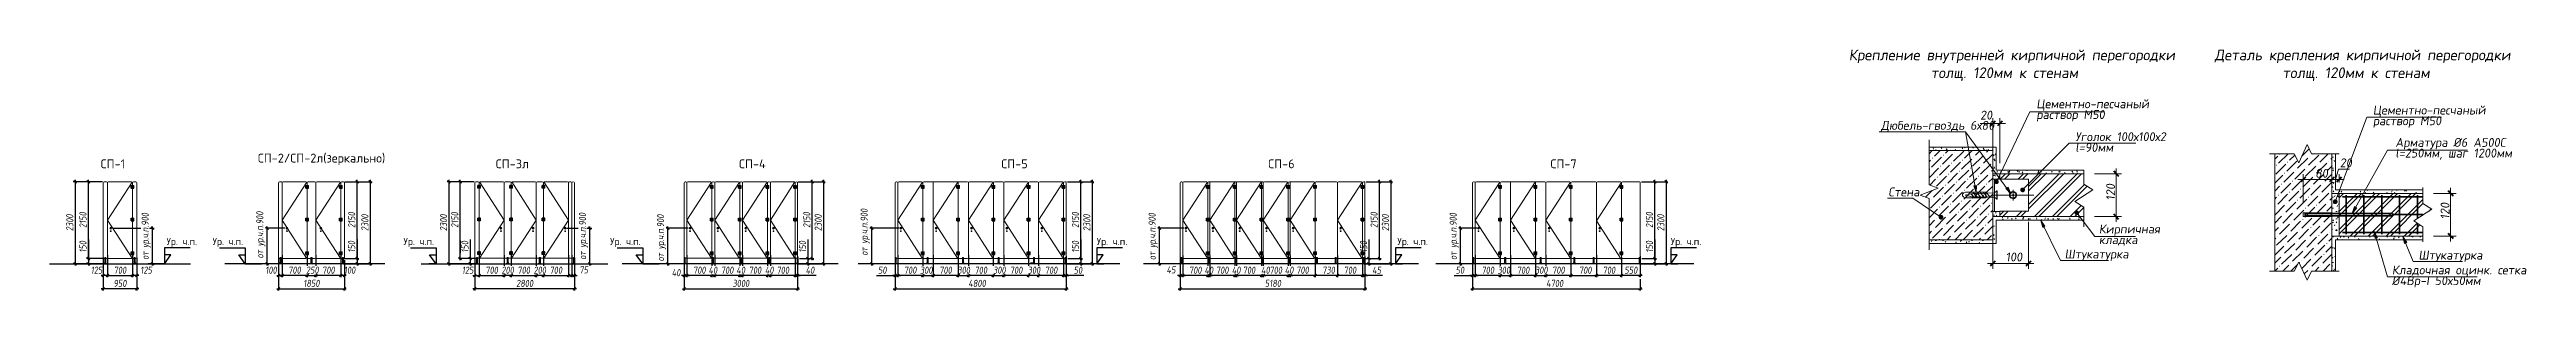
# Model space of a CAD drawing. Header units: millimetres. Extents: x 77165 to 11476408, y -193619 to 1121001.
# Drawn here: x 616226 to 685646, y 272497 to 279257 of the extents above; entities that cross this region are included whole.
import ezdxf
from ezdxf.enums import TextEntityAlignment as Align

# ---------------------------------------------------------------- set-up
doc = ezdxf.new("R2010")
doc.units = ezdxf.units.MM
doc.layers.get('Defpoints').update_dxf_attribs({"color": 3})
doc.layers.add('АР Текст', color=7, linetype='Continuous', lineweight=9)
doc.layers.add('АР_Таблицы', color=250, linetype='Continuous')
doc.layers.add('АР_Текст РД', color=5, linetype='Continuous')
doc.styles.add('ICOCPEUR', font='isocpeur.ttf')
doc.styles.add('Архитект', font='isocpeur.ttf', dxfattribs={"width": 0.8, "oblique": 8})
doc.styles.add('Архитектурный размер', font='isocpeur.ttf', dxfattribs={"width": 0.8, "oblique": 8})
doc.dimstyles.new('R_50', dxfattribs={"dimtxt": 200, "dimasz": 75, "dimexe": 50, "dimexo": 50, "dimgap": 50, "dimtad": 1, "dimdec": 0, "dimrnd": 5, "dimzin": 0, "dimdsep": 46, "dimtxsty": 'Архитектурный размер', "dimblk": 'OBLIQUE', "dimcen": 0, "dimdle": 50, "dimclrd": 256, "dimclre": 256, "dimclrt": 256, "dimadec": 0, "dimazin": 0, "dimtm": 1e-09, "dimtfac": 2, "dimtdec": 0, "dimtmove": 1, "dimatfit": 3, "dimfxl": 1, "dimtvp": 3, "dimtfill": 1, "dimtolj": 1, "dimtzin": 0, "dimarcsym": 0})

msp = doc.modelspace()

# ---------------------------------------------------------------- texts
at = {"layer": 'АР Текст', "style": 'Архитектурный размер', "oblique": 8}
for s, height, p in [('Крепление внутренней кирпичной перегородки', 300, (666653.87434, 278954.54644)), ('Деталь крепления кирпичной перегородки', 300, (676909.18457, 278954.54644)), ('толщ. 120мм к стенам', 300, (668953.87434, 278454.54644)), ('толщ. 120мм к стенам', 300, (678809.18457, 278454.54644)), ('Цементно-песчаный', 250, (671911.31854, 277607.52149)), ('Цементно-песчаный', 250, (681342.62404, 277432.37668)), ('Дюбель-гвоздь 6х80', 250, (667556.26029, 277003.11116)), ('20', 250, (670334.64105, 277290.30981)), ('раствор М50', 250, (671911.31854, 277307.52149)), ('раствор М50', 250, (681342.62404, 277132.37668)), ('Уголок 100х100х2', 250, (673002.65212, 276686.05474)), ('l=90мм', 250, (673002.65212, 276386.05474)), ('Арматура Ø6 А500С', 250, (681972.02766, 276526.08274)), ('l=250мм, шаг 1200мм', 250, (681972.02766, 276226.08274)), ('80', 250, (679725.43872, 275659.24512)), ('20', 250, (680415.92769, 275952.1799)), ('Стена', 250, (667762.47404, 275137.06607)), ('Кирпичная', 250, (673663.22886, 274097.75943)), ('100', 250, (671049.96958, 273312.1568)), ('Штукатурка', 250, (672703.4894, 273395.39478)), ('кладка', 250, (673663.22886, 273797.75943)), ('Штукатурка', 250, (682621.17137, 273364.59785)), ('Ø4Вр-I 50х50мм', 250, (681876.75149, 272648.84442)), ('Кладочная оцинк. сетка', 250, (681876.75149, 272948.84442))]:
    msp.add_text(s, height=height, dxfattribs=at).set_placement(p)
for p in [(674117.15925, 275020.9807), (683490.11797, 274492.11961)]:
    msp.add_text('120', height=250, rotation=90, dxfattribs=at).set_placement(p)
at = {"layer": 'АР_Текст РД', "char_height": 250, "width": 1039.9695286, "style": 'ICOCPEUR'}
for s, insert, attachment_point in [('СП-2/СП-2л(зеркально)', (622063.77992, 276176.47773), 4), ('СП-1', (618342.6742, 276049.97773), 6), ('СП-3л', (629658.54927, 276049.97773), 6), ('СП-4', (635549.98942, 276049.97773), 4), ('СП-5', (642899.53486, 276049.97773), 4), ('СП-6', (650381.51938, 276049.97773), 4), ('СП-7', (658292.94227, 276049.97773), 4)]:
    msp.add_mtext(s, dxfattribs=dict(at, insert=insert, attachment_point=attachment_point))

# ---------------------------------------------------------------- blocks, each defined once
blk = doc.blocks.new('_Oblique')
at = {"color": 0, "linetype": 'ByBlock', "lineweight": -2}
blk.add_line((-0.5, -0.5), (0.5, 0.5), dxfattribs=at)
blk = doc.blocks.new('*D252')
at = {"lineweight": -2, "ltscale": 100, "transparency": 16777216}
for p, q in [((635618, 272917), (634818, 272917)), ((634868, 273484), (634868, 272867)), ((635568, 273484), (635568, 272867))]:
    blk.add_line(p, q, dxfattribs=at)
at = {"layer": 'Defpoints', "color": 0, "ltscale": 100, "transparency": 16777216}
for p in [(634868, 273534), (635568, 273534)]:
    blk.add_point(p, dxfattribs=at)
at = {"lineweight": -2, "ltscale": 100, "transparency": 16777216, "xscale": 75, "yscale": 75, "zscale": 75, "rotation": 180}
blk.add_blockref('_Oblique', (634868, 272917), dxfattribs=at)
at = {"lineweight": -2, "ltscale": 100, "transparency": 16777216, "xscale": 75, "yscale": 75, "zscale": 75}
blk.add_blockref('_Oblique', (635568, 272917), dxfattribs=at)
at = {"ltscale": 100, "transparency": 16777216, "insert": (635218, 273067), "char_height": 200, "attachment_point": 5, "style": 'Архитектурный размер', "bg_fill": 3, "box_fill_scale": 1.1, "bg_fill_color": 256, "bg_fill_true_color": 13158600, "bg_fill_transparency": 0}
blk.add_mtext('\\A1;700', dxfattribs=at)
at = {"layer": 'Defpoints', "color": 0, "ltscale": 100, "transparency": 16777216}
blk.add_point((634868, 272917), dxfattribs=at)
blk = doc.blocks.new('*D253')
at = {"lineweight": -2, "ltscale": 100, "transparency": 16777216}
for p, q in [((636397, 272917), (635598, 272917)), ((635648, 273484), (635648, 272867)), ((636347, 273484), (636347, 272867))]:
    blk.add_line(p, q, dxfattribs=at)
at = {"layer": 'Defpoints', "color": 0, "ltscale": 100, "transparency": 16777216}
for p in [(635648, 273534), (636347, 273534)]:
    blk.add_point(p, dxfattribs=at)
at = {"lineweight": -2, "ltscale": 100, "transparency": 16777216, "xscale": 75, "yscale": 75, "zscale": 75, "rotation": 180}
blk.add_blockref('_Oblique', (635648, 272917), dxfattribs=at)
at = {"lineweight": -2, "ltscale": 100, "transparency": 16777216, "xscale": 75, "yscale": 75, "zscale": 75}
blk.add_blockref('_Oblique', (636347, 272917), dxfattribs=at)
at = {"ltscale": 100, "transparency": 16777216, "insert": (635998, 273067), "char_height": 200, "attachment_point": 5, "style": 'Архитектурный размер', "bg_fill": 3, "box_fill_scale": 1.1, "bg_fill_color": 256, "bg_fill_true_color": 13158600, "bg_fill_transparency": 0}
blk.add_mtext('\\A1;700', dxfattribs=at)
at = {"layer": 'Defpoints', "color": 0, "ltscale": 100, "transparency": 16777216}
blk.add_point((635648, 272917), dxfattribs=at)
blk = doc.blocks.new('*D254')
at = {"lineweight": -2, "ltscale": 100, "transparency": 16777216}
for p, q in [((637480, 273925), (637480, 273399)), ((637205, 273247), (637530, 273247)), ((637246, 273399), (637530, 273399)), ((637480, 273449), (637480, 273197))]:
    blk.add_line(p, q, dxfattribs=at)
at = {"ltscale": 100, "transparency": 16777216, "insert": (637330, 273724), "char_height": 200, "attachment_point": 5, "rotation": 90, "style": 'Архитектурный размер', "bg_fill": 3, "box_fill_scale": 1.1, "bg_fill_color": 256, "bg_fill_true_color": 13158600, "bg_fill_transparency": 0}
blk.add_mtext('\\A1;150', dxfattribs=at)
at = {"layer": 'Defpoints', "color": 0, "ltscale": 100, "transparency": 16777216}
for p in [(637155, 273247), (637196, 273399), (637480, 273247)]:
    blk.add_point(p, dxfattribs=at)
at = {"lineweight": -2, "ltscale": 100, "transparency": 16777216, "xscale": 75, "yscale": 75, "zscale": 75}
for p, rotation in [((637480, 273399), 90), ((637480, 273247), 270)]:
    blk.add_blockref('_Oblique', p, dxfattribs=dict(at, rotation=rotation))
blk = doc.blocks.new('*D255')
at = {"lineweight": -2, "ltscale": 100, "transparency": 16777216}
for p, q in [((637206, 275547), (637650, 275547)), ((637600, 273349), (637600, 275597)), ((637243, 273399), (637650, 273399))]:
    blk.add_line(p, q, dxfattribs=at)
at = {"layer": 'Defpoints', "color": 0, "ltscale": 100, "transparency": 16777216}
for p in [(637156, 275547), (637600, 275547), (637193, 273399)]:
    blk.add_point(p, dxfattribs=at)
at = {"lineweight": -2, "ltscale": 100, "transparency": 16777216, "xscale": 75, "yscale": 75, "zscale": 75}
for p, rotation in [((637600, 275547), 90), ((637600, 273399), 270)]:
    blk.add_blockref('_Oblique', p, dxfattribs=dict(at, rotation=rotation))
at = {"ltscale": 100, "transparency": 16777216, "insert": (637450, 274473), "char_height": 200, "attachment_point": 5, "rotation": 90, "style": 'Архитектурный размер', "bg_fill": 3, "box_fill_scale": 1.1, "bg_fill_color": 256, "bg_fill_true_color": 13158600, "bg_fill_transparency": 0}
blk.add_mtext('\\A1;2150', dxfattribs=at)
blk = doc.blocks.new('*D256')
at = {"lineweight": -2, "ltscale": 100, "transparency": 16777216}
for p, q in [((637206, 275547), (637967, 275547)), ((637917, 275597), (637917, 273197)), ((637302, 273247), (637967, 273247))]:
    blk.add_line(p, q, dxfattribs=at)
at = {"layer": 'Defpoints', "color": 0, "ltscale": 100, "transparency": 16777216}
for p in [(637156, 275547), (637252, 273247), (637917, 273247)]:
    blk.add_point(p, dxfattribs=at)
at = {"lineweight": -2, "ltscale": 100, "transparency": 16777216, "xscale": 75, "yscale": 75, "zscale": 75}
for p, rotation in [((637917, 275547), 90), ((637917, 273247), 270)]:
    blk.add_blockref('_Oblique', p, dxfattribs=dict(at, rotation=rotation))
at = {"ltscale": 100, "transparency": 16777216, "insert": (637767, 274397), "char_height": 200, "attachment_point": 5, "rotation": 90, "style": 'Архитектурный размер', "bg_fill": 3, "box_fill_scale": 1.1, "bg_fill_color": 256, "bg_fill_true_color": 13158600, "bg_fill_transparency": 0}
blk.add_mtext('\\A1;2300', dxfattribs=at)
blk = doc.blocks.new('*D257')
at = {"lineweight": -2, "ltscale": 100, "transparency": 16777216}
for p, q in [((634013, 273197), (634013, 272497)), ((637193, 273408), (637193, 272497)), ((633963, 272547), (637243, 272547))]:
    blk.add_line(p, q, dxfattribs=at)
at = {"layer": 'Defpoints', "color": 0, "ltscale": 100, "transparency": 16777216}
for p in [(634013, 273247), (637193, 273458), (637193, 272547)]:
    blk.add_point(p, dxfattribs=at)
at = {"lineweight": -2, "ltscale": 100, "transparency": 16777216, "xscale": 75, "yscale": 75, "zscale": 75, "rotation": 180}
blk.add_blockref('_Oblique', (634013, 272547), dxfattribs=at)
at = {"lineweight": -2, "ltscale": 100, "transparency": 16777216, "xscale": 75, "yscale": 75, "zscale": 75}
blk.add_blockref('_Oblique', (637193, 272547), dxfattribs=at)
at = {"ltscale": 100, "transparency": 16777216, "insert": (635603, 272697), "char_height": 200, "attachment_point": 5, "style": 'Архитектурный размер', "bg_fill": 3, "box_fill_scale": 1.1, "bg_fill_color": 256, "bg_fill_true_color": 13158600, "bg_fill_transparency": 0}
blk.add_mtext('\\A1;3000', dxfattribs=at)
blk = doc.blocks.new('*D258')
at = {"lineweight": -2, "ltscale": 100, "transparency": 16777216}
for p, q in [((634127, 274245), (633507, 274245)), ((633557, 273197), (633557, 274295)), ((634201, 273247), (633507, 273247))]:
    blk.add_line(p, q, dxfattribs=at)
at = {"layer": 'Defpoints', "color": 0, "ltscale": 100, "transparency": 16777216}
for p in [(634177, 274245), (634251, 273247)]:
    blk.add_point(p, dxfattribs=at)
at = {"ltscale": 100, "transparency": 16777216, "insert": (633377, 273972), "char_height": 200, "attachment_point": 5, "rotation": 90, "style": 'Архитектурный размер', "bg_fill": 3, "box_fill_scale": 1.1, "bg_fill_color": 256, "bg_fill_true_color": 13158600, "bg_fill_transparency": 0}
blk.add_mtext('\\A1;от ур.ч.п.900', dxfattribs=at)
at = {"layer": 'Defpoints', "color": 0, "ltscale": 100, "transparency": 16777216}
blk.add_point((633557, 274245), dxfattribs=at)
at = {"lineweight": -2, "ltscale": 100, "transparency": 16777216, "xscale": 75, "yscale": 75, "zscale": 75}
for p, rotation in [((633557, 274245), 90), ((633557, 273247), 270)]:
    blk.add_blockref('_Oblique', p, dxfattribs=dict(at, rotation=rotation))
blk = doc.blocks.new('*D259')
at = {"lineweight": -2, "ltscale": 100, "transparency": 16777216}
for p, q in [((634838, 272917), (634038, 272917)), ((634088, 273484), (634088, 272867)), ((634788, 273484), (634788, 272867))]:
    blk.add_line(p, q, dxfattribs=at)
at = {"layer": 'Defpoints', "color": 0, "ltscale": 100, "transparency": 16777216}
for p in [(634088, 273534), (634788, 273534)]:
    blk.add_point(p, dxfattribs=at)
at = {"lineweight": -2, "ltscale": 100, "transparency": 16777216, "xscale": 75, "yscale": 75, "zscale": 75, "rotation": 180}
blk.add_blockref('_Oblique', (634088, 272917), dxfattribs=at)
at = {"lineweight": -2, "ltscale": 100, "transparency": 16777216, "xscale": 75, "yscale": 75, "zscale": 75}
blk.add_blockref('_Oblique', (634788, 272917), dxfattribs=at)
at = {"ltscale": 100, "transparency": 16777216, "insert": (634438, 273067), "char_height": 200, "attachment_point": 5, "style": 'Архитектурный размер', "bg_fill": 3, "box_fill_scale": 1.1, "bg_fill_color": 256, "bg_fill_true_color": 13158600, "bg_fill_transparency": 0}
blk.add_mtext('\\A1;700', dxfattribs=at)
at = {"layer": 'Defpoints', "color": 0, "ltscale": 100, "transparency": 16777216}
blk.add_point((634088, 272917), dxfattribs=at)
blk = doc.blocks.new('*D260')
at = {"lineweight": -2, "ltscale": 100, "transparency": 16777216}
for p, q in [((634013, 272917), (633938, 272917)), ((634013, 273415), (634013, 272867)), ((634088, 273484), (634088, 272867)), ((634088, 272917), (634163, 272917))]:
    blk.add_line(p, q, dxfattribs=at)
at = {"layer": 'Defpoints', "color": 0, "ltscale": 100, "transparency": 16777216}
for p in [(634088, 273534), (634013, 273465)]:
    blk.add_point(p, dxfattribs=at)
at = {"ltscale": 100, "transparency": 16777216, "insert": (633786, 272997), "char_height": 200, "attachment_point": 5, "style": 'Архитектурный размер', "bg_fill": 3, "box_fill_scale": 1.1, "bg_fill_color": 256, "bg_fill_true_color": 13158600, "bg_fill_transparency": 0}
blk.add_mtext('\\A1;40', dxfattribs=at)
at = {"lineweight": -2, "ltscale": 100, "transparency": 16777216}
blk.add_line((634088, 272917), (634013, 272917), dxfattribs=at)
at = {"layer": 'Defpoints', "color": 0, "ltscale": 100, "transparency": 16777216}
blk.add_point((634013, 272917), dxfattribs=at)
at = {"lineweight": -2, "ltscale": 100, "transparency": 16777216, "xscale": 75, "yscale": 75, "zscale": 75}
blk.add_blockref('_Oblique', (634013, 272917), dxfattribs=at)
at = {"lineweight": -2, "ltscale": 100, "transparency": 16777216, "xscale": 75, "yscale": 75, "zscale": 75, "rotation": 180}
blk.add_blockref('_Oblique', (634088, 272917), dxfattribs=at)
blk = doc.blocks.new('*D261')
at = {"lineweight": -2, "ltscale": 100, "transparency": 16777216}
for p, q in [((635568, 272917), (635518, 272917)), ((635568, 273429), (635568, 272867)), ((635648, 273429), (635648, 272867)), ((635648, 272917), (635698, 272917))]:
    blk.add_line(p, q, dxfattribs=at)
at = {"ltscale": 100, "transparency": 16777216, "insert": (635598, 273067), "char_height": 200, "attachment_point": 5, "style": 'Архитектурный размер', "bg_fill": 3, "box_fill_scale": 1.1, "bg_fill_color": 256, "bg_fill_true_color": 13158600, "bg_fill_transparency": 0}
blk.add_mtext('\\A1;40', dxfattribs=at)
at = {"lineweight": -2, "ltscale": 100, "transparency": 16777216}
blk.add_line((635568, 272917), (635648, 272917), dxfattribs=at)
at = {"layer": 'Defpoints', "color": 0, "lineweight": 80, "ltscale": 100, "transparency": 16777216}
for p in [(635568, 273479), (635648, 273479), (635648, 272917)]:
    blk.add_point(p, dxfattribs=at)
at = {"lineweight": -2, "ltscale": 100, "transparency": 16777216, "xscale": 50, "yscale": 50, "zscale": 50}
blk.add_blockref('_Oblique', (635568, 272917), dxfattribs=at)
at = {"lineweight": -2, "ltscale": 100, "transparency": 16777216, "xscale": 50, "yscale": 50, "zscale": 50, "rotation": 180}
blk.add_blockref('_Oblique', (635648, 272917), dxfattribs=at)
blk = doc.blocks.new('*D262')
at = {"lineweight": -2, "ltscale": 100, "transparency": 16777216}
for p, q in [((634788, 272917), (634738, 272917)), ((634788, 273429), (634788, 272867)), ((634868, 273429), (634868, 272867)), ((634868, 272917), (634918, 272917))]:
    blk.add_line(p, q, dxfattribs=at)
at = {"ltscale": 100, "transparency": 16777216, "insert": (634818, 273067), "char_height": 200, "attachment_point": 5, "style": 'Архитектурный размер', "bg_fill": 3, "box_fill_scale": 1.1, "bg_fill_color": 256, "bg_fill_true_color": 13158600, "bg_fill_transparency": 0}
blk.add_mtext('\\A1;40', dxfattribs=at)
at = {"lineweight": -2, "ltscale": 100, "transparency": 16777216}
blk.add_line((634788, 272917), (634868, 272917), dxfattribs=at)
at = {"layer": 'Defpoints', "color": 0, "lineweight": 80, "ltscale": 100, "transparency": 16777216}
for p in [(634788, 273479), (634868, 273479), (634868, 272917)]:
    blk.add_point(p, dxfattribs=at)
at = {"lineweight": -2, "ltscale": 100, "transparency": 16777216, "xscale": 50, "yscale": 50, "zscale": 50}
blk.add_blockref('_Oblique', (634788, 272917), dxfattribs=at)
at = {"lineweight": -2, "ltscale": 100, "transparency": 16777216, "xscale": 50, "yscale": 50, "zscale": 50, "rotation": 180}
blk.add_blockref('_Oblique', (634868, 272917), dxfattribs=at)
blk = doc.blocks.new('*D263')
at = {"lineweight": -2, "ltscale": 100, "transparency": 16777216}
for p, q in [((637177, 272917), (636378, 272917)), ((636428, 273484), (636428, 272867)), ((637127, 273426), (637127, 272867))]:
    blk.add_line(p, q, dxfattribs=at)
at = {"layer": 'Defpoints', "color": 0, "ltscale": 100, "transparency": 16777216}
blk.add_point((636428, 273534), dxfattribs=at)
at = {"lineweight": -2, "ltscale": 100, "transparency": 16777216, "xscale": 75, "yscale": 75, "zscale": 75, "rotation": 180}
blk.add_blockref('_Oblique', (636428, 272917), dxfattribs=at)
at = {"lineweight": -2, "ltscale": 100, "transparency": 16777216, "xscale": 75, "yscale": 75, "zscale": 75}
blk.add_blockref('_Oblique', (637127, 272917), dxfattribs=at)
at = {"ltscale": 100, "transparency": 16777216, "insert": (636777, 273067), "char_height": 200, "attachment_point": 5, "style": 'Архитектурный размер', "bg_fill": 3, "box_fill_scale": 1.1, "bg_fill_color": 256, "bg_fill_true_color": 13158600, "bg_fill_transparency": 0}
blk.add_mtext('\\A1;700', dxfattribs=at)
at = {"layer": 'Defpoints', "color": 0, "ltscale": 100, "transparency": 16777216}
for p in [(636428, 272917), (637127, 273476)]:
    blk.add_point(p, dxfattribs=at)
blk = doc.blocks.new('*D264')
at = {"lineweight": -2, "ltscale": 100, "transparency": 16777216}
for p, q in [((636347, 272917), (636297, 272917)), ((636347, 273408), (636347, 272867)), ((636428, 273408), (636428, 272867)), ((636428, 272917), (636478, 272917))]:
    blk.add_line(p, q, dxfattribs=at)
at = {"ltscale": 100, "transparency": 16777216, "insert": (636398, 273067), "char_height": 200, "attachment_point": 5, "style": 'Архитектурный размер', "bg_fill": 3, "box_fill_scale": 1.1, "bg_fill_color": 256, "bg_fill_true_color": 13158600, "bg_fill_transparency": 0}
blk.add_mtext('\\A1;40', dxfattribs=at)
at = {"lineweight": -2, "ltscale": 100, "transparency": 16777216}
blk.add_line((636428, 272917), (636347, 272917), dxfattribs=at)
at = {"layer": 'Defpoints', "color": 0, "lineweight": 80, "ltscale": 100, "transparency": 16777216}
for p in [(636347, 273458), (636347, 272917), (636428, 273458)]:
    blk.add_point(p, dxfattribs=at)
at = {"lineweight": -2, "ltscale": 100, "transparency": 16777216, "xscale": 50, "yscale": 50, "zscale": 50}
blk.add_blockref('_Oblique', (636347, 272917), dxfattribs=at)
at = {"lineweight": -2, "ltscale": 100, "transparency": 16777216, "xscale": 50, "yscale": 50, "zscale": 50, "rotation": 180}
blk.add_blockref('_Oblique', (636428, 272917), dxfattribs=at)
blk = doc.blocks.new('*D265')
at = {"lineweight": -2, "ltscale": 100, "transparency": 16777216}
for p, q in [((637127, 272917), (637052, 272917)), ((637127, 273426), (637127, 272867)), ((637193, 273457), (637193, 272867)), ((637193, 272917), (637268, 272917)), ((637708, 272917), (637193, 272917))]:
    blk.add_line(p, q, dxfattribs=at)
at = {"ltscale": 100, "transparency": 16777216, "insert": (637540, 273067), "char_height": 200, "attachment_point": 5, "style": 'Архитектурный размер', "bg_fill": 3, "box_fill_scale": 1.1, "bg_fill_color": 256, "bg_fill_true_color": 13158600, "bg_fill_transparency": 0}
blk.add_mtext('\\A1;40', dxfattribs=at)
at = {"lineweight": -2, "ltscale": 100, "transparency": 16777216}
blk.add_line((637193, 272917), (637127, 272917), dxfattribs=at)
blk.add_line((637193, 272917), (637127, 272917), dxfattribs=at)
at = {"layer": 'Defpoints', "color": 0, "ltscale": 100, "transparency": 16777216}
for p in [(637127, 273476), (637127, 272917), (637193, 273507)]:
    blk.add_point(p, dxfattribs=at)
at = {"lineweight": -2, "ltscale": 100, "transparency": 16777216, "xscale": 75, "yscale": 75, "zscale": 75}
blk.add_blockref('_Oblique', (637127, 272917), dxfattribs=at)
at = {"lineweight": -2, "ltscale": 100, "transparency": 16777216, "xscale": 75, "yscale": 75, "zscale": 75, "rotation": 180}
blk.add_blockref('_Oblique', (637193, 272917), dxfattribs=at)
blk = doc.blocks.new('*D266')
at = {"lineweight": -2, "ltscale": 100, "transparency": 16777216}
for p, q in [((618725, 272917), (618500, 272917)), ((618550, 273427), (618550, 272867)), ((618675, 273427), (618675, 272867))]:
    blk.add_line(p, q, dxfattribs=at)
at = {"ltscale": 100, "transparency": 16777216, "insert": (618933, 273067), "char_height": 200, "attachment_point": 5, "style": 'Архитектурный размер', "bg_fill": 3, "box_fill_scale": 1.1, "bg_fill_color": 256, "bg_fill_true_color": 13158600, "bg_fill_transparency": 0}
blk.add_mtext('\\A1;125', dxfattribs=at)
at = {"layer": 'Defpoints', "color": 0, "ltscale": 100, "transparency": 16777216}
for p in [(618550, 273477), (618550, 272917), (618675, 273477)]:
    blk.add_point(p, dxfattribs=at)
at = {"lineweight": -2, "ltscale": 100, "transparency": 16777216, "xscale": 75, "yscale": 75, "zscale": 75, "rotation": 180}
blk.add_blockref('_Oblique', (618550, 272917), dxfattribs=at)
at = {"lineweight": -2, "ltscale": 100, "transparency": 16777216, "xscale": 75, "yscale": 75, "zscale": 75}
blk.add_blockref('_Oblique', (618675, 272917), dxfattribs=at)
blk = doc.blocks.new('*D267')
at = {"lineweight": -2, "ltscale": 100, "transparency": 16777216}
for p, q in [((617801, 272917), (618600, 272917)), ((617851, 273484), (617851, 272867)), ((618550, 273484), (618550, 272867))]:
    blk.add_line(p, q, dxfattribs=at)
at = {"layer": 'Defpoints', "color": 0, "ltscale": 100, "transparency": 16777216}
for p in [(617851, 273534), (618550, 273534)]:
    blk.add_point(p, dxfattribs=at)
at = {"lineweight": -2, "ltscale": 100, "transparency": 16777216, "xscale": 75, "yscale": 75, "zscale": 75, "rotation": 180}
blk.add_blockref('_Oblique', (617851, 272917), dxfattribs=at)
at = {"lineweight": -2, "ltscale": 100, "transparency": 16777216, "xscale": 75, "yscale": 75, "zscale": 75}
blk.add_blockref('_Oblique', (618550, 272917), dxfattribs=at)
at = {"ltscale": 100, "transparency": 16777216, "insert": (618200, 273067), "char_height": 200, "attachment_point": 5, "style": 'Архитектурный размер', "bg_fill": 3, "box_fill_scale": 1.1, "bg_fill_color": 256, "bg_fill_true_color": 13158600, "bg_fill_transparency": 0}
blk.add_mtext('\\A1;700', dxfattribs=at)
at = {"layer": 'Defpoints', "color": 0, "ltscale": 100, "transparency": 16777216}
blk.add_point((618550, 272917), dxfattribs=at)
blk = doc.blocks.new('*D268')
at = {"lineweight": -2, "ltscale": 100, "transparency": 16777216}
for p, q in [((617901, 272917), (617676, 272917)), ((617726, 273427), (617726, 272867)), ((617851, 273427), (617851, 272867))]:
    blk.add_line(p, q, dxfattribs=at)
at = {"ltscale": 100, "transparency": 16777216, "insert": (617544, 273067), "char_height": 200, "attachment_point": 5, "style": 'Архитектурный размер', "bg_fill": 3, "box_fill_scale": 1.1, "bg_fill_color": 256, "bg_fill_true_color": 13158600, "bg_fill_transparency": 0}
blk.add_mtext('\\A1;125', dxfattribs=at)
at = {"layer": 'Defpoints', "color": 0, "ltscale": 100, "transparency": 16777216}
for p in [(617726, 273477), (617726, 272917), (617851, 273477)]:
    blk.add_point(p, dxfattribs=at)
at = {"lineweight": -2, "ltscale": 100, "transparency": 16777216, "xscale": 75, "yscale": 75, "zscale": 75, "rotation": 180}
blk.add_blockref('_Oblique', (617726, 272917), dxfattribs=at)
at = {"lineweight": -2, "ltscale": 100, "transparency": 16777216, "xscale": 75, "yscale": 75, "zscale": 75}
blk.add_blockref('_Oblique', (617851, 272917), dxfattribs=at)
blk = doc.blocks.new('*D269')
at = {"lineweight": -2, "ltscale": 100, "transparency": 16777216}
for p, q in [((617313, 273924), (617313, 273397)), ((617718, 273397), (617263, 273397)), ((617712, 273247), (617263, 273247)), ((617313, 273447), (617313, 273197))]:
    blk.add_line(p, q, dxfattribs=at)
at = {"layer": 'Defpoints', "color": 0, "ltscale": 100, "transparency": 16777216}
for p in [(617762, 273247), (617768, 273397)]:
    blk.add_point(p, dxfattribs=at)
at = {"ltscale": 100, "transparency": 16777216, "insert": (617163, 273724), "char_height": 200, "attachment_point": 5, "rotation": 90, "style": 'Архитектурный размер', "bg_fill": 3, "box_fill_scale": 1.1, "bg_fill_color": 256, "bg_fill_true_color": 13158600, "bg_fill_transparency": 0}
blk.add_mtext('\\A1;150', dxfattribs=at)
at = {"layer": 'Defpoints', "color": 0, "ltscale": 100, "transparency": 16777216}
blk.add_point((617313, 273247), dxfattribs=at)
at = {"lineweight": -2, "ltscale": 100, "transparency": 16777216, "xscale": 75, "yscale": 75, "zscale": 75}
for p, rotation in [((617313, 273397), 90), ((617313, 273247), 270)]:
    blk.add_blockref('_Oblique', p, dxfattribs=dict(at, rotation=rotation))
blk = doc.blocks.new('*D208')
at = {"lineweight": -2, "ltscale": 100, "transparency": 16777216}
for p, q in [((617706, 275547), (617263, 275547)), ((617313, 273347), (617313, 275597)), ((617614, 273397), (617263, 273397))]:
    blk.add_line(p, q, dxfattribs=at)
at = {"layer": 'Defpoints', "color": 0, "ltscale": 100, "transparency": 16777216}
for p in [(617313, 275547), (617756, 275547), (617664, 273397)]:
    blk.add_point(p, dxfattribs=at)
at = {"lineweight": -2, "ltscale": 100, "transparency": 16777216, "xscale": 75, "yscale": 75, "zscale": 75}
for p, rotation in [((617313, 275547), 90), ((617313, 273397), 270)]:
    blk.add_blockref('_Oblique', p, dxfattribs=dict(at, rotation=rotation))
at = {"ltscale": 100, "transparency": 16777216, "insert": (617163, 274472), "char_height": 200, "attachment_point": 5, "rotation": 90, "style": 'Архитектурный размер', "bg_fill": 3, "box_fill_scale": 1.1, "bg_fill_color": 256, "bg_fill_true_color": 13158600, "bg_fill_transparency": 0}
blk.add_mtext('\\A1;2150', dxfattribs=at)
blk = doc.blocks.new('*D209')
at = {"lineweight": -2, "ltscale": 100, "transparency": 16777216}
for p, q in [((617706, 275547), (616891, 275547)), ((616941, 275597), (616941, 273197)), ((617614, 273247), (616891, 273247))]:
    blk.add_line(p, q, dxfattribs=at)
at = {"layer": 'Defpoints', "color": 0, "ltscale": 100, "transparency": 16777216}
for p in [(617756, 275547), (616941, 273247), (617664, 273247)]:
    blk.add_point(p, dxfattribs=at)
at = {"lineweight": -2, "ltscale": 100, "transparency": 16777216, "xscale": 75, "yscale": 75, "zscale": 75}
for p, rotation in [((616941, 275547), 90), ((616941, 273247), 270)]:
    blk.add_blockref('_Oblique', p, dxfattribs=dict(at, rotation=rotation))
at = {"ltscale": 100, "transparency": 16777216, "insert": (616791, 274397), "char_height": 200, "attachment_point": 5, "rotation": 90, "style": 'Архитектурный размер', "bg_fill": 3, "box_fill_scale": 1.1, "bg_fill_color": 256, "bg_fill_true_color": 13158600, "bg_fill_transparency": 0}
blk.add_mtext('\\A1;2300', dxfattribs=at)
blk = doc.blocks.new('*D210')
at = {"lineweight": -2, "ltscale": 100, "transparency": 16777216}
for p, q in [((617726, 273406), (617726, 272497)), ((618675, 273197), (618675, 272497)), ((618725, 272547), (617676, 272547))]:
    blk.add_line(p, q, dxfattribs=at)
at = {"layer": 'Defpoints', "color": 0, "ltscale": 100, "transparency": 16777216}
for p in [(617726, 273456), (618675, 273247)]:
    blk.add_point(p, dxfattribs=at)
at = {"lineweight": -2, "ltscale": 100, "transparency": 16777216, "xscale": 75, "yscale": 75, "zscale": 75, "rotation": 180}
blk.add_blockref('_Oblique', (617726, 272547), dxfattribs=at)
at = {"lineweight": -2, "ltscale": 100, "transparency": 16777216, "xscale": 75, "yscale": 75, "zscale": 75}
blk.add_blockref('_Oblique', (618675, 272547), dxfattribs=at)
at = {"ltscale": 100, "transparency": 16777216, "insert": (618200, 272697), "char_height": 200, "attachment_point": 5, "style": 'Архитектурный размер', "bg_fill": 3, "box_fill_scale": 1.1, "bg_fill_color": 256, "bg_fill_true_color": 13158600, "bg_fill_transparency": 0}
blk.add_mtext('\\A1;950', dxfattribs=at)
at = {"layer": 'Defpoints', "color": 0, "ltscale": 100, "transparency": 16777216}
blk.add_point((617726, 272547), dxfattribs=at)
blk = doc.blocks.new('*D211')
at = {"lineweight": -2, "ltscale": 100, "transparency": 16777216}
for p, q in [((617990, 274245), (619162, 274245)), ((619112, 273197), (619112, 274295)), ((618437, 273247), (619162, 273247))]:
    blk.add_line(p, q, dxfattribs=at)
at = {"layer": 'Defpoints', "color": 0, "ltscale": 100, "transparency": 16777216}
for p in [(617940, 274245), (618387, 273247)]:
    blk.add_point(p, dxfattribs=at)
at = {"ltscale": 100, "transparency": 16777216, "insert": (618932, 274016), "char_height": 200, "attachment_point": 5, "rotation": 90, "style": 'Архитектурный размер', "bg_fill": 3, "box_fill_scale": 1.1, "bg_fill_color": 256, "bg_fill_true_color": 13158600, "bg_fill_transparency": 0}
blk.add_mtext('\\A1;от ур.ч.п.900', dxfattribs=at)
at = {"layer": 'Defpoints', "color": 0, "ltscale": 100, "transparency": 16777216}
blk.add_point((619112, 274245), dxfattribs=at)
at = {"lineweight": -2, "ltscale": 100, "transparency": 16777216, "xscale": 75, "yscale": 75, "zscale": 75}
for p, rotation in [((619112, 274245), 90), ((619112, 273247), 270)]:
    blk.add_blockref('_Oblique', p, dxfattribs=dict(at, rotation=rotation))
blk = doc.blocks.new('*D212')
at = {"lineweight": -2, "ltscale": 100, "transparency": 16777216}
for p, q in [((622592, 272917), (622792, 272917)), ((622642, 273427), (622642, 272867)), ((622742, 273427), (622742, 272867))]:
    blk.add_line(p, q, dxfattribs=at)
at = {"ltscale": 100, "transparency": 16777216, "insert": (622435, 273067), "char_height": 200, "attachment_point": 5, "style": 'Архитектурный размер', "bg_fill": 3, "box_fill_scale": 1.1, "bg_fill_color": 256, "bg_fill_true_color": 13158600, "bg_fill_transparency": 0}
blk.add_mtext('\\A1;100', dxfattribs=at)
at = {"layer": 'Defpoints', "color": 0, "ltscale": 100, "transparency": 16777216}
for p in [(622642, 273477), (622742, 273477), (622742, 272917)]:
    blk.add_point(p, dxfattribs=at)
at = {"lineweight": -2, "ltscale": 100, "transparency": 16777216, "xscale": 75, "yscale": 75, "zscale": 75, "rotation": 180}
blk.add_blockref('_Oblique', (622642, 272917), dxfattribs=at)
at = {"lineweight": -2, "ltscale": 100, "transparency": 16777216, "xscale": 75, "yscale": 75, "zscale": 75}
blk.add_blockref('_Oblique', (622742, 272917), dxfattribs=at)
blk = doc.blocks.new('*D213')
at = {"lineweight": -2, "ltscale": 100, "transparency": 16777216}
for p, q in [((623492, 272917), (622692, 272917)), ((622742, 273484), (622742, 272867)), ((623442, 273484), (623442, 272867))]:
    blk.add_line(p, q, dxfattribs=at)
at = {"layer": 'Defpoints', "color": 0, "ltscale": 100, "transparency": 16777216}
for p in [(622742, 273534), (623442, 273534)]:
    blk.add_point(p, dxfattribs=at)
at = {"lineweight": -2, "ltscale": 100, "transparency": 16777216, "xscale": 75, "yscale": 75, "zscale": 75, "rotation": 180}
blk.add_blockref('_Oblique', (622742, 272917), dxfattribs=at)
at = {"lineweight": -2, "ltscale": 100, "transparency": 16777216, "xscale": 75, "yscale": 75, "zscale": 75}
blk.add_blockref('_Oblique', (623442, 272917), dxfattribs=at)
at = {"ltscale": 100, "transparency": 16777216, "insert": (623092, 273067), "char_height": 200, "attachment_point": 5, "style": 'Архитектурный размер', "bg_fill": 3, "box_fill_scale": 1.1, "bg_fill_color": 256, "bg_fill_true_color": 13158600, "bg_fill_transparency": 0}
blk.add_mtext('\\A1;700', dxfattribs=at)
at = {"layer": 'Defpoints', "color": 0, "ltscale": 100, "transparency": 16777216}
blk.add_point((622742, 272917), dxfattribs=at)
blk = doc.blocks.new('*D214')
at = {"lineweight": -2, "ltscale": 100, "transparency": 16777216}
for p, q in [((624442, 272917), (623642, 272917)), ((623692, 273484), (623692, 272867)), ((624392, 273491), (624392, 272867))]:
    blk.add_line(p, q, dxfattribs=at)
at = {"layer": 'Defpoints', "color": 0, "ltscale": 100, "transparency": 16777216}
for p in [(623692, 273534), (624392, 273541)]:
    blk.add_point(p, dxfattribs=at)
at = {"lineweight": -2, "ltscale": 100, "transparency": 16777216, "xscale": 75, "yscale": 75, "zscale": 75, "rotation": 180}
blk.add_blockref('_Oblique', (623692, 272917), dxfattribs=at)
at = {"lineweight": -2, "ltscale": 100, "transparency": 16777216, "xscale": 75, "yscale": 75, "zscale": 75}
blk.add_blockref('_Oblique', (624392, 272917), dxfattribs=at)
at = {"ltscale": 100, "transparency": 16777216, "insert": (624042, 273067), "char_height": 200, "attachment_point": 5, "style": 'Архитектурный размер', "bg_fill": 3, "box_fill_scale": 1.1, "bg_fill_color": 256, "bg_fill_true_color": 13158600, "bg_fill_transparency": 0}
blk.add_mtext('\\A1;700', dxfattribs=at)
at = {"layer": 'Defpoints', "color": 0, "ltscale": 100, "transparency": 16777216}
blk.add_point((623692, 272917), dxfattribs=at)
blk = doc.blocks.new('*D215')
at = {"lineweight": -2, "ltscale": 100, "transparency": 16777216}
for p, q in [((624542, 272917), (624342, 272917)), ((624392, 273406), (624392, 272867)), ((624492, 273347), (624492, 272867))]:
    blk.add_line(p, q, dxfattribs=at)
at = {"ltscale": 100, "transparency": 16777216, "insert": (624638, 273067), "char_height": 200, "attachment_point": 5, "style": 'Архитектурный размер', "bg_fill": 3, "box_fill_scale": 1.1, "bg_fill_color": 256, "bg_fill_true_color": 13158600, "bg_fill_transparency": 0}
blk.add_mtext('\\A1;100', dxfattribs=at)
at = {"layer": 'Defpoints', "color": 0, "ltscale": 100, "transparency": 16777216}
for p in [(624392, 273456), (624392, 272917), (624492, 273397)]:
    blk.add_point(p, dxfattribs=at)
at = {"lineweight": -2, "ltscale": 100, "transparency": 16777216, "xscale": 75, "yscale": 75, "zscale": 75, "rotation": 180}
blk.add_blockref('_Oblique', (624392, 272917), dxfattribs=at)
at = {"lineweight": -2, "ltscale": 100, "transparency": 16777216, "xscale": 75, "yscale": 75, "zscale": 75}
blk.add_blockref('_Oblique', (624492, 272917), dxfattribs=at)
blk = doc.blocks.new('*D272')
at = {"lineweight": -2, "ltscale": 100, "transparency": 16777216}
for p, q in [((624843, 273925), (624843, 273397)), ((624413, 273397), (624893, 273397)), ((624469, 273247), (624893, 273247)), ((624843, 273447), (624843, 273197))]:
    blk.add_line(p, q, dxfattribs=at)
at = {"ltscale": 100, "transparency": 16777216, "insert": (624693, 273724), "char_height": 200, "attachment_point": 5, "rotation": 90, "style": 'Архитектурный размер', "bg_fill": 3, "box_fill_scale": 1.1, "bg_fill_color": 256, "bg_fill_true_color": 13158600, "bg_fill_transparency": 0}
blk.add_mtext('\\A1;150', dxfattribs=at)
at = {"layer": 'Defpoints', "color": 0, "ltscale": 100, "transparency": 16777216}
for p in [(624363, 273397), (624419, 273247), (624843, 273247)]:
    blk.add_point(p, dxfattribs=at)
at = {"lineweight": -2, "ltscale": 100, "transparency": 16777216, "xscale": 75, "yscale": 75, "zscale": 75}
for p, rotation in [((624843, 273397), 90), ((624843, 273247), 270)]:
    blk.add_blockref('_Oblique', p, dxfattribs=dict(at, rotation=rotation))
blk = doc.blocks.new('*D216')
at = {"lineweight": -2, "ltscale": 100, "transparency": 16777216}
for p, q in [((624504, 275547), (624893, 275547)), ((624843, 273347), (624843, 275597)), ((624542, 273397), (624893, 273397))]:
    blk.add_line(p, q, dxfattribs=at)
at = {"layer": 'Defpoints', "color": 0, "ltscale": 100, "transparency": 16777216}
for p in [(624454, 275547), (624843, 275547), (624492, 273397)]:
    blk.add_point(p, dxfattribs=at)
at = {"lineweight": -2, "ltscale": 100, "transparency": 16777216, "xscale": 75, "yscale": 75, "zscale": 75}
for p, rotation in [((624843, 275547), 90), ((624843, 273397), 270)]:
    blk.add_blockref('_Oblique', p, dxfattribs=dict(at, rotation=rotation))
at = {"ltscale": 100, "transparency": 16777216, "insert": (624693, 274472), "char_height": 200, "attachment_point": 5, "rotation": 90, "style": 'Архитектурный размер', "bg_fill": 3, "box_fill_scale": 1.1, "bg_fill_color": 256, "bg_fill_true_color": 13158600, "bg_fill_transparency": 0}
blk.add_mtext('\\A1;2150', dxfattribs=at)
blk = doc.blocks.new('*D217')
at = {"lineweight": -2, "ltscale": 100, "transparency": 16777216}
for p, q in [((624504, 275547), (625265, 275547)), ((625215, 275597), (625215, 273197)), ((624542, 273247), (625265, 273247))]:
    blk.add_line(p, q, dxfattribs=at)
at = {"layer": 'Defpoints', "color": 0, "ltscale": 100, "transparency": 16777216}
for p in [(624454, 275547), (624492, 273247), (625215, 273247)]:
    blk.add_point(p, dxfattribs=at)
at = {"lineweight": -2, "ltscale": 100, "transparency": 16777216, "xscale": 75, "yscale": 75, "zscale": 75}
for p, rotation in [((625215, 275547), 90), ((625215, 273247), 270)]:
    blk.add_blockref('_Oblique', p, dxfattribs=dict(at, rotation=rotation))
at = {"ltscale": 100, "transparency": 16777216, "insert": (625065, 274397), "char_height": 200, "attachment_point": 5, "rotation": 90, "style": 'Архитектурный размер', "bg_fill": 3, "box_fill_scale": 1.1, "bg_fill_color": 256, "bg_fill_true_color": 13158600, "bg_fill_transparency": 0}
blk.add_mtext('\\A1;2300', dxfattribs=at)
blk = doc.blocks.new('*D218')
at = {"lineweight": -2, "ltscale": 100, "transparency": 16777216}
for p, q in [((622642, 273197), (622642, 272497)), ((624492, 273347), (624492, 272497)), ((622592, 272547), (624542, 272547))]:
    blk.add_line(p, q, dxfattribs=at)
at = {"layer": 'Defpoints', "color": 0, "ltscale": 100, "transparency": 16777216}
for p in [(622642, 273247), (624492, 273397), (624492, 272547)]:
    blk.add_point(p, dxfattribs=at)
at = {"lineweight": -2, "ltscale": 100, "transparency": 16777216, "xscale": 75, "yscale": 75, "zscale": 75, "rotation": 180}
blk.add_blockref('_Oblique', (622642, 272547), dxfattribs=at)
at = {"lineweight": -2, "ltscale": 100, "transparency": 16777216, "xscale": 75, "yscale": 75, "zscale": 75}
blk.add_blockref('_Oblique', (624492, 272547), dxfattribs=at)
at = {"ltscale": 100, "transparency": 16777216, "insert": (623567, 272697), "char_height": 200, "attachment_point": 5, "style": 'Архитектурный размер', "bg_fill": 3, "box_fill_scale": 1.1, "bg_fill_color": 256, "bg_fill_true_color": 13158600, "bg_fill_transparency": 0}
blk.add_mtext('\\A1;1850', dxfattribs=at)
blk = doc.blocks.new('*D219')
at = {"lineweight": -2, "ltscale": 100, "transparency": 16777216}
for p, q in [((622831, 274245), (622276, 274245)), ((622326, 273197), (622326, 274295)), ((622855, 273247), (622276, 273247))]:
    blk.add_line(p, q, dxfattribs=at)
at = {"layer": 'Defpoints', "color": 0, "ltscale": 100, "transparency": 16777216}
for p in [(622881, 274245), (622905, 273247)]:
    blk.add_point(p, dxfattribs=at)
at = {"ltscale": 100, "transparency": 16777216, "insert": (622146, 274057), "char_height": 200, "attachment_point": 5, "rotation": 90, "style": 'Архитектурный размер', "bg_fill": 3, "box_fill_scale": 1.1, "bg_fill_color": 256, "bg_fill_true_color": 13158600, "bg_fill_transparency": 0}
blk.add_mtext('\\A1;от ур.ч.п.900', dxfattribs=at)
at = {"layer": 'Defpoints', "color": 0, "ltscale": 100, "transparency": 16777216}
blk.add_point((622326, 274245), dxfattribs=at)
at = {"lineweight": -2, "ltscale": 100, "transparency": 16777216, "xscale": 75, "yscale": 75, "zscale": 75}
for p, rotation in [((622326, 274245), 90), ((622326, 273247), 270)]:
    blk.add_blockref('_Oblique', p, dxfattribs=dict(at, rotation=rotation))
blk = doc.blocks.new('*D220')
at = {"lineweight": -2, "ltscale": 100, "transparency": 16777216}
for p, q in [((623392, 272917), (623742, 272917)), ((623442, 273427), (623442, 272867)), ((623692, 273427), (623692, 272867))]:
    blk.add_line(p, q, dxfattribs=at)
at = {"ltscale": 100, "transparency": 16777216, "insert": (623592, 273067), "char_height": 200, "attachment_point": 5, "style": 'Архитектурный размер', "bg_fill": 3, "box_fill_scale": 1.1, "bg_fill_color": 256, "bg_fill_true_color": 13158600, "bg_fill_transparency": 0}
blk.add_mtext('\\A1;250', dxfattribs=at)
at = {"layer": 'Defpoints', "color": 0, "ltscale": 100, "transparency": 16777216}
for p in [(623442, 273477), (623692, 273477), (623692, 272917)]:
    blk.add_point(p, dxfattribs=at)
at = {"lineweight": -2, "ltscale": 100, "transparency": 16777216, "xscale": 75, "yscale": 75, "zscale": 75, "rotation": 180}
blk.add_blockref('_Oblique', (623442, 272917), dxfattribs=at)
at = {"lineweight": -2, "ltscale": 100, "transparency": 16777216, "xscale": 75, "yscale": 75, "zscale": 75}
blk.add_blockref('_Oblique', (623692, 272917), dxfattribs=at)
blk = doc.blocks.new('*D221')
at = {"lineweight": -2, "ltscale": 100, "transparency": 16777216}
for p, q in [((642727, 272917), (641928, 272917)), ((641978, 273484), (641978, 272867)), ((642677, 273484), (642677, 272867))]:
    blk.add_line(p, q, dxfattribs=at)
at = {"layer": 'Defpoints', "color": 0, "ltscale": 100, "transparency": 16777216}
for p in [(641978, 273534), (642677, 273534)]:
    blk.add_point(p, dxfattribs=at)
at = {"lineweight": -2, "ltscale": 100, "transparency": 16777216, "xscale": 75, "yscale": 75, "zscale": 75, "rotation": 180}
blk.add_blockref('_Oblique', (641978, 272917), dxfattribs=at)
at = {"lineweight": -2, "ltscale": 100, "transparency": 16777216, "xscale": 75, "yscale": 75, "zscale": 75}
blk.add_blockref('_Oblique', (642677, 272917), dxfattribs=at)
at = {"ltscale": 100, "transparency": 16777216, "insert": (642327, 273067), "char_height": 200, "attachment_point": 5, "style": 'Архитектурный размер', "bg_fill": 3, "box_fill_scale": 1.1, "bg_fill_color": 256, "bg_fill_true_color": 13158600, "bg_fill_transparency": 0}
blk.add_mtext('\\A1;700', dxfattribs=at)
at = {"layer": 'Defpoints', "color": 0, "ltscale": 100, "transparency": 16777216}
blk.add_point((641978, 272917), dxfattribs=at)
blk = doc.blocks.new('*D222')
at = {"lineweight": -2, "ltscale": 100, "transparency": 16777216}
for p, q in [((643717, 272917), (642917, 272917)), ((642967, 273484), (642967, 272867)), ((643667, 273484), (643667, 272867))]:
    blk.add_line(p, q, dxfattribs=at)
at = {"layer": 'Defpoints', "color": 0, "ltscale": 100, "transparency": 16777216}
for p in [(642967, 273534), (643667, 273534)]:
    blk.add_point(p, dxfattribs=at)
at = {"lineweight": -2, "ltscale": 100, "transparency": 16777216, "xscale": 75, "yscale": 75, "zscale": 75, "rotation": 180}
blk.add_blockref('_Oblique', (642967, 272917), dxfattribs=at)
at = {"lineweight": -2, "ltscale": 100, "transparency": 16777216, "xscale": 75, "yscale": 75, "zscale": 75}
blk.add_blockref('_Oblique', (643667, 272917), dxfattribs=at)
at = {"ltscale": 100, "transparency": 16777216, "insert": (643317, 273067), "char_height": 200, "attachment_point": 5, "style": 'Архитектурный размер', "bg_fill": 3, "box_fill_scale": 1.1, "bg_fill_color": 256, "bg_fill_true_color": 13158600, "bg_fill_transparency": 0}
blk.add_mtext('\\A1;700', dxfattribs=at)
at = {"layer": 'Defpoints', "color": 0, "ltscale": 100, "transparency": 16777216}
blk.add_point((642967, 272917), dxfattribs=at)
blk = doc.blocks.new('*D223')
at = {"lineweight": -2, "ltscale": 100, "transparency": 16777216}
for p, q in [((645129, 273925), (645129, 273397)), ((644724, 273247), (645179, 273247)), ((644765, 273397), (645179, 273397)), ((645129, 273447), (645129, 273197))]:
    blk.add_line(p, q, dxfattribs=at)
at = {"ltscale": 100, "transparency": 16777216, "insert": (644979, 273724), "char_height": 200, "attachment_point": 5, "rotation": 90, "style": 'Архитектурный размер', "bg_fill": 3, "box_fill_scale": 1.1, "bg_fill_color": 256, "bg_fill_true_color": 13158600, "bg_fill_transparency": 0}
blk.add_mtext('\\A1;150', dxfattribs=at)
at = {"layer": 'Defpoints', "color": 0, "ltscale": 100, "transparency": 16777216}
for p in [(644674, 273247), (644715, 273397), (645129, 273247)]:
    blk.add_point(p, dxfattribs=at)
at = {"lineweight": -2, "ltscale": 100, "transparency": 16777216, "xscale": 75, "yscale": 75, "zscale": 75}
for p, rotation in [((645129, 273397), 90), ((645129, 273247), 270)]:
    blk.add_blockref('_Oblique', p, dxfattribs=dict(at, rotation=rotation))
blk = doc.blocks.new('*D224')
at = {"lineweight": -2, "ltscale": 100, "transparency": 16777216}
for p, q in [((644759, 275547), (645179, 275547)), ((645129, 273347), (645129, 275597)), ((644772, 273397), (645179, 273397))]:
    blk.add_line(p, q, dxfattribs=at)
at = {"layer": 'Defpoints', "color": 0, "ltscale": 100, "transparency": 16777216}
for p in [(644709, 275547), (645129, 275547), (644722, 273397)]:
    blk.add_point(p, dxfattribs=at)
at = {"lineweight": -2, "ltscale": 100, "transparency": 16777216, "xscale": 75, "yscale": 75, "zscale": 75}
for p, rotation in [((645129, 275547), 90), ((645129, 273397), 270)]:
    blk.add_blockref('_Oblique', p, dxfattribs=dict(at, rotation=rotation))
at = {"ltscale": 100, "transparency": 16777216, "insert": (644979, 274472), "char_height": 200, "attachment_point": 5, "rotation": 90, "style": 'Архитектурный размер', "bg_fill": 3, "box_fill_scale": 1.1, "bg_fill_color": 256, "bg_fill_true_color": 13158600, "bg_fill_transparency": 0}
blk.add_mtext('\\A1;2150', dxfattribs=at)
blk = doc.blocks.new('*D225')
at = {"lineweight": -2, "ltscale": 100, "transparency": 16777216}
for p, q in [((644759, 275547), (645496, 275547)), ((645446, 275597), (645446, 273197)), ((644772, 273247), (645496, 273247))]:
    blk.add_line(p, q, dxfattribs=at)
at = {"layer": 'Defpoints', "color": 0, "ltscale": 100, "transparency": 16777216}
for p in [(644709, 275547), (644722, 273247), (645446, 273247)]:
    blk.add_point(p, dxfattribs=at)
at = {"lineweight": -2, "ltscale": 100, "transparency": 16777216, "xscale": 75, "yscale": 75, "zscale": 75}
for p, rotation in [((645446, 275547), 90), ((645446, 273247), 270)]:
    blk.add_blockref('_Oblique', p, dxfattribs=dict(at, rotation=rotation))
at = {"ltscale": 100, "transparency": 16777216, "insert": (645296, 274397), "char_height": 200, "attachment_point": 5, "rotation": 90, "style": 'Архитектурный размер', "bg_fill": 3, "box_fill_scale": 1.1, "bg_fill_color": 256, "bg_fill_true_color": 13158600, "bg_fill_transparency": 0}
blk.add_mtext('\\A1;2300', dxfattribs=at)
blk = doc.blocks.new('*D226')
at = {"lineweight": -2, "ltscale": 100, "transparency": 16777216}
for p, q in [((639922, 273197), (639922, 272497)), ((644722, 273406), (644722, 272497)), ((639872, 272547), (644772, 272547))]:
    blk.add_line(p, q, dxfattribs=at)
at = {"layer": 'Defpoints', "color": 0, "ltscale": 100, "transparency": 16777216}
for p in [(639922, 273247), (644722, 273456), (644722, 272547)]:
    blk.add_point(p, dxfattribs=at)
at = {"lineweight": -2, "ltscale": 100, "transparency": 16777216, "xscale": 75, "yscale": 75, "zscale": 75, "rotation": 180}
blk.add_blockref('_Oblique', (639922, 272547), dxfattribs=at)
at = {"lineweight": -2, "ltscale": 100, "transparency": 16777216, "xscale": 75, "yscale": 75, "zscale": 75}
blk.add_blockref('_Oblique', (644722, 272547), dxfattribs=at)
at = {"ltscale": 100, "transparency": 16777216, "insert": (642222, 272697), "char_height": 200, "attachment_point": 5, "style": 'Архитектурный размер', "bg_fill": 3, "box_fill_scale": 1.1, "bg_fill_color": 256, "bg_fill_true_color": 13158600, "bg_fill_transparency": 0}
blk.add_mtext('\\A1;4800', dxfattribs=at)
blk = doc.blocks.new('*D227')
at = {"lineweight": -2, "ltscale": 100, "transparency": 16777216}
for p, q in [((640036, 274245), (639218, 274245)), ((639268, 273197), (639268, 274295)), ((640111, 273247), (639218, 273247))]:
    blk.add_line(p, q, dxfattribs=at)
at = {"layer": 'Defpoints', "color": 0, "ltscale": 100, "transparency": 16777216}
for p in [(640086, 274245), (640161, 273247)]:
    blk.add_point(p, dxfattribs=at)
at = {"ltscale": 100, "transparency": 16777216, "insert": (639083, 274134), "char_height": 200, "attachment_point": 5, "rotation": 90, "style": 'Архитектурный размер', "bg_fill": 3, "box_fill_scale": 1.1, "bg_fill_color": 256, "bg_fill_true_color": 13158600, "bg_fill_transparency": 0}
blk.add_mtext('\\A1;от ур.ч.п.900', dxfattribs=at)
at = {"layer": 'Defpoints', "color": 0, "ltscale": 100, "transparency": 16777216}
blk.add_point((639268, 274245), dxfattribs=at)
at = {"lineweight": -2, "ltscale": 100, "transparency": 16777216, "xscale": 75, "yscale": 75, "zscale": 75}
for p, rotation in [((639268, 274245), 90), ((639268, 273247), 270)]:
    blk.add_blockref('_Oblique', p, dxfattribs=dict(at, rotation=rotation))
blk = doc.blocks.new('*D201')
at = {"lineweight": -2, "ltscale": 100, "transparency": 16777216}
for p, q in [((640748, 272917), (639948, 272917)), ((639998, 273484), (639998, 272867)), ((640698, 273484), (640698, 272867))]:
    blk.add_line(p, q, dxfattribs=at)
at = {"layer": 'Defpoints', "color": 0, "ltscale": 100, "transparency": 16777216}
for p in [(639998, 273534), (640698, 273534)]:
    blk.add_point(p, dxfattribs=at)
at = {"lineweight": -2, "ltscale": 100, "transparency": 16777216, "xscale": 75, "yscale": 75, "zscale": 75, "rotation": 180}
blk.add_blockref('_Oblique', (639998, 272917), dxfattribs=at)
at = {"lineweight": -2, "ltscale": 100, "transparency": 16777216, "xscale": 75, "yscale": 75, "zscale": 75}
blk.add_blockref('_Oblique', (640698, 272917), dxfattribs=at)
at = {"ltscale": 100, "transparency": 16777216, "insert": (640348, 273067), "char_height": 200, "attachment_point": 5, "style": 'Архитектурный размер', "bg_fill": 3, "box_fill_scale": 1.1, "bg_fill_color": 256, "bg_fill_true_color": 13158600, "bg_fill_transparency": 0}
blk.add_mtext('\\A1;700', dxfattribs=at)
at = {"layer": 'Defpoints', "color": 0, "ltscale": 100, "transparency": 16777216}
blk.add_point((639998, 272917), dxfattribs=at)
blk = doc.blocks.new('*D202')
at = {"lineweight": -2, "ltscale": 100, "transparency": 16777216}
for p, q in [((639406, 272917), (639922, 272917)), ((639922, 272917), (639847, 272917)), ((639922, 273397), (639922, 272867)), ((639998, 273484), (639998, 272867)), ((639998, 272917), (640073, 272917))]:
    blk.add_line(p, q, dxfattribs=at)
at = {"layer": 'Defpoints', "color": 0, "ltscale": 100, "transparency": 16777216}
blk.add_point((639998, 273534), dxfattribs=at)
at = {"ltscale": 100, "transparency": 16777216, "insert": (639566, 273067), "char_height": 200, "attachment_point": 5, "style": 'Архитектурный размер', "bg_fill": 3, "box_fill_scale": 1.1, "bg_fill_color": 256, "bg_fill_true_color": 13158600, "bg_fill_transparency": 0}
blk.add_mtext('\\A1;50', dxfattribs=at)
at = {"lineweight": -2, "ltscale": 100, "transparency": 16777216}
blk.add_line((639998, 272917), (639922, 272917), dxfattribs=at)
blk.add_line((639998, 272917), (639922, 272917), dxfattribs=at)
at = {"layer": 'Defpoints', "color": 0, "ltscale": 100, "transparency": 16777216}
for p in [(639922, 273447), (639922, 272917)]:
    blk.add_point(p, dxfattribs=at)
at = {"lineweight": -2, "ltscale": 100, "transparency": 16777216, "xscale": 75, "yscale": 75, "zscale": 75}
blk.add_blockref('_Oblique', (639922, 272917), dxfattribs=at)
at = {"lineweight": -2, "ltscale": 100, "transparency": 16777216, "xscale": 75, "yscale": 75, "zscale": 75, "rotation": 180}
blk.add_blockref('_Oblique', (639998, 272917), dxfattribs=at)
blk = doc.blocks.new('*D203')
at = {"lineweight": -2, "ltscale": 100, "transparency": 16777216}
for p, q in [((642627, 272917), (643017, 272917)), ((642677, 273429), (642677, 272867)), ((642967, 273429), (642967, 272867))]:
    blk.add_line(p, q, dxfattribs=at)
at = {"ltscale": 100, "transparency": 16777216, "insert": (642847, 273067), "char_height": 200, "attachment_point": 5, "style": 'Архитектурный размер', "bg_fill": 3, "box_fill_scale": 1.1, "bg_fill_color": 256, "bg_fill_true_color": 13158600, "bg_fill_transparency": 0}
blk.add_mtext('\\A1;300', dxfattribs=at)
at = {"layer": 'Defpoints', "color": 0, "ltscale": 100, "transparency": 16777216}
for p in [(642677, 273479), (642967, 273479), (642967, 272917)]:
    blk.add_point(p, dxfattribs=at)
at = {"lineweight": -2, "ltscale": 100, "transparency": 16777216, "xscale": 75, "yscale": 75, "zscale": 75, "rotation": 180}
blk.add_blockref('_Oblique', (642677, 272917), dxfattribs=at)
at = {"lineweight": -2, "ltscale": 100, "transparency": 16777216, "xscale": 75, "yscale": 75, "zscale": 75}
blk.add_blockref('_Oblique', (642967, 272917), dxfattribs=at)
blk = doc.blocks.new('*D204')
at = {"lineweight": -2, "ltscale": 100, "transparency": 16777216}
for p, q in [((640648, 272917), (641038, 272917)), ((640698, 273429), (640698, 272867)), ((640988, 273328), (640988, 272867))]:
    blk.add_line(p, q, dxfattribs=at)
at = {"ltscale": 100, "transparency": 16777216, "insert": (640798, 273067), "char_height": 200, "attachment_point": 5, "style": 'Архитектурный размер', "bg_fill": 3, "box_fill_scale": 1.1, "bg_fill_color": 256, "bg_fill_true_color": 13158600, "bg_fill_transparency": 0}
blk.add_mtext('\\A1;300', dxfattribs=at)
at = {"layer": 'Defpoints', "color": 0, "ltscale": 100, "transparency": 16777216}
for p in [(640698, 273479), (640988, 273378), (640988, 272917)]:
    blk.add_point(p, dxfattribs=at)
at = {"lineweight": -2, "ltscale": 100, "transparency": 16777216, "xscale": 75, "yscale": 75, "zscale": 75, "rotation": 180}
blk.add_blockref('_Oblique', (640698, 272917), dxfattribs=at)
at = {"lineweight": -2, "ltscale": 100, "transparency": 16777216, "xscale": 75, "yscale": 75, "zscale": 75}
blk.add_blockref('_Oblique', (640988, 272917), dxfattribs=at)
blk = doc.blocks.new('*D205')
at = {"lineweight": -2, "ltscale": 100, "transparency": 16777216}
for p, q in [((644697, 272917), (643897, 272917)), ((643947, 273484), (643947, 272867)), ((644647, 273426), (644647, 272867))]:
    blk.add_line(p, q, dxfattribs=at)
at = {"layer": 'Defpoints', "color": 0, "ltscale": 100, "transparency": 16777216}
blk.add_point((643947, 273534), dxfattribs=at)
at = {"lineweight": -2, "ltscale": 100, "transparency": 16777216, "xscale": 75, "yscale": 75, "zscale": 75, "rotation": 180}
blk.add_blockref('_Oblique', (643947, 272917), dxfattribs=at)
at = {"lineweight": -2, "ltscale": 100, "transparency": 16777216, "xscale": 75, "yscale": 75, "zscale": 75}
blk.add_blockref('_Oblique', (644647, 272917), dxfattribs=at)
at = {"ltscale": 100, "transparency": 16777216, "insert": (644297, 273067), "char_height": 200, "attachment_point": 5, "style": 'Архитектурный размер', "bg_fill": 3, "box_fill_scale": 1.1, "bg_fill_color": 256, "bg_fill_true_color": 13158600, "bg_fill_transparency": 0}
blk.add_mtext('\\A1;700', dxfattribs=at)
at = {"layer": 'Defpoints', "color": 0, "ltscale": 100, "transparency": 16777216}
for p in [(643947, 272917), (644647, 273476)]:
    blk.add_point(p, dxfattribs=at)
blk = doc.blocks.new('*D206')
at = {"lineweight": -2, "ltscale": 100, "transparency": 16777216}
for p, q in [((643997, 272917), (643617, 272917)), ((643667, 273406), (643667, 272867)), ((643947, 273406), (643947, 272867))]:
    blk.add_line(p, q, dxfattribs=at)
at = {"ltscale": 100, "transparency": 16777216, "insert": (643817, 273067), "char_height": 200, "attachment_point": 5, "style": 'Архитектурный размер', "bg_fill": 3, "box_fill_scale": 1.1, "bg_fill_color": 256, "bg_fill_true_color": 13158600, "bg_fill_transparency": 0}
blk.add_mtext('\\A1;300', dxfattribs=at)
at = {"layer": 'Defpoints', "color": 0, "ltscale": 100, "transparency": 16777216}
for p in [(643667, 273456), (643667, 272917), (643947, 273456)]:
    blk.add_point(p, dxfattribs=at)
at = {"lineweight": -2, "ltscale": 100, "transparency": 16777216, "xscale": 75, "yscale": 75, "zscale": 75, "rotation": 180}
blk.add_blockref('_Oblique', (643667, 272917), dxfattribs=at)
at = {"lineweight": -2, "ltscale": 100, "transparency": 16777216, "xscale": 75, "yscale": 75, "zscale": 75}
blk.add_blockref('_Oblique', (643947, 272917), dxfattribs=at)
blk = doc.blocks.new('*D207')
at = {"lineweight": -2, "ltscale": 100, "transparency": 16777216}
for p, q in [((644647, 272917), (644572, 272917)), ((644647, 273426), (644647, 272867)), ((644722, 273457), (644722, 272867)), ((644722, 272917), (644797, 272917)), ((645209, 272917), (644722, 272917))]:
    blk.add_line(p, q, dxfattribs=at)
at = {"ltscale": 100, "transparency": 16777216, "insert": (645049, 273067), "char_height": 200, "attachment_point": 5, "style": 'Архитектурный размер', "bg_fill": 3, "box_fill_scale": 1.1, "bg_fill_color": 256, "bg_fill_true_color": 13158600, "bg_fill_transparency": 0}
blk.add_mtext('\\A1;50', dxfattribs=at)
at = {"lineweight": -2, "ltscale": 100, "transparency": 16777216}
blk.add_line((644722, 272917), (644647, 272917), dxfattribs=at)
blk.add_line((644722, 272917), (644647, 272917), dxfattribs=at)
at = {"layer": 'Defpoints', "color": 0, "ltscale": 100, "transparency": 16777216}
for p in [(644647, 273476), (644647, 272917), (644722, 273507)]:
    blk.add_point(p, dxfattribs=at)
at = {"lineweight": -2, "ltscale": 100, "transparency": 16777216, "xscale": 75, "yscale": 75, "zscale": 75}
blk.add_blockref('_Oblique', (644647, 272917), dxfattribs=at)
at = {"lineweight": -2, "ltscale": 100, "transparency": 16777216, "xscale": 75, "yscale": 75, "zscale": 75, "rotation": 180}
blk.add_blockref('_Oblique', (644722, 272917), dxfattribs=at)
blk = doc.blocks.new('*D228')
at = {"lineweight": -2, "ltscale": 100, "transparency": 16777216}
for p, q in [((629117, 272917), (629916, 272917)), ((629167, 273484), (629167, 272867)), ((629866, 273484), (629866, 272867))]:
    blk.add_line(p, q, dxfattribs=at)
at = {"layer": 'Defpoints', "color": 0, "ltscale": 100, "transparency": 16777216}
for p in [(629167, 273534), (629866, 273534)]:
    blk.add_point(p, dxfattribs=at)
at = {"lineweight": -2, "ltscale": 100, "transparency": 16777216, "xscale": 75, "yscale": 75, "zscale": 75, "rotation": 180}
blk.add_blockref('_Oblique', (629167, 272917), dxfattribs=at)
at = {"lineweight": -2, "ltscale": 100, "transparency": 16777216, "xscale": 75, "yscale": 75, "zscale": 75}
blk.add_blockref('_Oblique', (629866, 272917), dxfattribs=at)
at = {"ltscale": 100, "transparency": 16777216, "insert": (629516, 273067), "char_height": 200, "attachment_point": 5, "style": 'Архитектурный размер', "bg_fill": 3, "box_fill_scale": 1.1, "bg_fill_color": 256, "bg_fill_true_color": 13158600, "bg_fill_transparency": 0}
blk.add_mtext('\\A1;700', dxfattribs=at)
at = {"layer": 'Defpoints', "color": 0, "ltscale": 100, "transparency": 16777216}
blk.add_point((629866, 272917), dxfattribs=at)
blk = doc.blocks.new('*D229')
at = {"lineweight": -2, "ltscale": 100, "transparency": 16777216}
for p, q in [((628217, 272917), (629016, 272917)), ((628267, 273484), (628267, 272867)), ((628966, 273484), (628966, 272867))]:
    blk.add_line(p, q, dxfattribs=at)
at = {"layer": 'Defpoints', "color": 0, "ltscale": 100, "transparency": 16777216}
for p in [(628267, 273534), (628966, 273534)]:
    blk.add_point(p, dxfattribs=at)
at = {"lineweight": -2, "ltscale": 100, "transparency": 16777216, "xscale": 75, "yscale": 75, "zscale": 75, "rotation": 180}
blk.add_blockref('_Oblique', (628267, 272917), dxfattribs=at)
at = {"lineweight": -2, "ltscale": 100, "transparency": 16777216, "xscale": 75, "yscale": 75, "zscale": 75}
blk.add_blockref('_Oblique', (628966, 272917), dxfattribs=at)
at = {"ltscale": 100, "transparency": 16777216, "insert": (628617, 273067), "char_height": 200, "attachment_point": 5, "style": 'Архитектурный размер', "bg_fill": 3, "box_fill_scale": 1.1, "bg_fill_color": 256, "bg_fill_true_color": 13158600, "bg_fill_transparency": 0}
blk.add_mtext('\\A1;700', dxfattribs=at)
at = {"layer": 'Defpoints', "color": 0, "ltscale": 100, "transparency": 16777216}
blk.add_point((628966, 272917), dxfattribs=at)
blk = doc.blocks.new('*D230')
at = {"lineweight": -2, "ltscale": 100, "transparency": 16777216}
for p, q in [((628092, 272917), (628317, 272917)), ((628142, 273408), (628142, 272867)), ((628267, 273408), (628267, 272867))]:
    blk.add_line(p, q, dxfattribs=at)
at = {"ltscale": 100, "transparency": 16777216, "insert": (627944, 273067), "char_height": 200, "attachment_point": 5, "style": 'Архитектурный размер', "bg_fill": 3, "box_fill_scale": 1.1, "bg_fill_color": 256, "bg_fill_true_color": 13158600, "bg_fill_transparency": 0}
blk.add_mtext('\\A1;125', dxfattribs=at)
at = {"layer": 'Defpoints', "color": 0, "ltscale": 100, "transparency": 16777216}
for p in [(628142, 273458), (628267, 273458), (628267, 272917)]:
    blk.add_point(p, dxfattribs=at)
at = {"lineweight": -2, "ltscale": 100, "transparency": 16777216, "xscale": 75, "yscale": 75, "zscale": 75, "rotation": 180}
blk.add_blockref('_Oblique', (628142, 272917), dxfattribs=at)
at = {"lineweight": -2, "ltscale": 100, "transparency": 16777216, "xscale": 75, "yscale": 75, "zscale": 75}
blk.add_blockref('_Oblique', (628267, 272917), dxfattribs=at)
blk = doc.blocks.new('*D231')
at = {"lineweight": -2, "ltscale": 100, "transparency": 16777216}
for p, q in [((628018, 273925), (628018, 273399)), ((628179, 273399), (627968, 273399)), ((628189, 273247), (627968, 273247)), ((628018, 273449), (628018, 273197))]:
    blk.add_line(p, q, dxfattribs=at)
at = {"ltscale": 100, "transparency": 16777216, "insert": (627868, 273724), "char_height": 200, "attachment_point": 5, "rotation": 90, "style": 'Архитектурный размер', "bg_fill": 3, "box_fill_scale": 1.1, "bg_fill_color": 256, "bg_fill_true_color": 13158600, "bg_fill_transparency": 0}
blk.add_mtext('\\A1;150', dxfattribs=at)
at = {"layer": 'Defpoints', "color": 0, "ltscale": 100, "transparency": 16777216}
for p in [(628018, 273247), (628229, 273399), (628239, 273247)]:
    blk.add_point(p, dxfattribs=at)
at = {"lineweight": -2, "ltscale": 100, "transparency": 16777216, "xscale": 75, "yscale": 75, "zscale": 75}
for p, rotation in [((628018, 273399), 90), ((628018, 273247), 270)]:
    blk.add_blockref('_Oblique', p, dxfattribs=dict(at, rotation=rotation))
blk = doc.blocks.new('*D232')
at = {"lineweight": -2, "ltscale": 100, "transparency": 16777216}
for p, q in [((628122, 275547), (627685, 275547)), ((627735, 273349), (627735, 275597)), ((628092, 273399), (627685, 273399))]:
    blk.add_line(p, q, dxfattribs=at)
at = {"layer": 'Defpoints', "color": 0, "ltscale": 100, "transparency": 16777216}
for p in [(627735, 275547), (628172, 275547), (628142, 273399)]:
    blk.add_point(p, dxfattribs=at)
at = {"lineweight": -2, "ltscale": 100, "transparency": 16777216, "xscale": 75, "yscale": 75, "zscale": 75}
for p, rotation in [((627735, 275547), 90), ((627735, 273399), 270)]:
    blk.add_blockref('_Oblique', p, dxfattribs=dict(at, rotation=rotation))
at = {"ltscale": 100, "transparency": 16777216, "insert": (627585, 274473), "char_height": 200, "attachment_point": 5, "rotation": 90, "style": 'Архитектурный размер', "bg_fill": 3, "box_fill_scale": 1.1, "bg_fill_color": 256, "bg_fill_true_color": 13158600, "bg_fill_transparency": 0}
blk.add_mtext('\\A1;2150', dxfattribs=at)
blk = doc.blocks.new('*D233')
at = {"lineweight": -2, "ltscale": 100, "transparency": 16777216}
for p, q in [((628122, 275547), (627368, 275547)), ((627418, 275597), (627418, 273197)), ((628092, 273247), (627368, 273247))]:
    blk.add_line(p, q, dxfattribs=at)
at = {"layer": 'Defpoints', "color": 0, "ltscale": 100, "transparency": 16777216}
for p in [(628172, 275547), (627418, 273247), (628142, 273247)]:
    blk.add_point(p, dxfattribs=at)
at = {"lineweight": -2, "ltscale": 100, "transparency": 16777216, "xscale": 75, "yscale": 75, "zscale": 75}
for p, rotation in [((627418, 275547), 90), ((627418, 273247), 270)]:
    blk.add_blockref('_Oblique', p, dxfattribs=dict(at, rotation=rotation))
at = {"ltscale": 100, "transparency": 16777216, "insert": (627268, 274397), "char_height": 200, "attachment_point": 5, "rotation": 90, "style": 'Архитектурный размер', "bg_fill": 3, "box_fill_scale": 1.1, "bg_fill_color": 256, "bg_fill_true_color": 13158600, "bg_fill_transparency": 0}
blk.add_mtext('\\A1;2300', dxfattribs=at)
blk = doc.blocks.new('*D234')
at = {"lineweight": -2, "ltscale": 100, "transparency": 16777216}
for p, q in [((628142, 273408), (628142, 272497)), ((630942, 273112), (630942, 272497)), ((630992, 272547), (628092, 272547))]:
    blk.add_line(p, q, dxfattribs=at)
at = {"layer": 'Defpoints', "color": 0, "ltscale": 100, "transparency": 16777216}
for p in [(628142, 273458), (630942, 273162), (628142, 272547)]:
    blk.add_point(p, dxfattribs=at)
at = {"lineweight": -2, "ltscale": 100, "transparency": 16777216, "xscale": 75, "yscale": 75, "zscale": 75, "rotation": 180}
blk.add_blockref('_Oblique', (628142, 272547), dxfattribs=at)
at = {"lineweight": -2, "ltscale": 100, "transparency": 16777216, "xscale": 75, "yscale": 75, "zscale": 75}
blk.add_blockref('_Oblique', (630942, 272547), dxfattribs=at)
at = {"ltscale": 100, "transparency": 16777216, "insert": (629542, 272697), "char_height": 200, "attachment_point": 5, "style": 'Архитектурный размер', "bg_fill": 3, "box_fill_scale": 1.1, "bg_fill_color": 256, "bg_fill_true_color": 13158600, "bg_fill_transparency": 0}
blk.add_mtext('\\A1;2800', dxfattribs=at)
blk = doc.blocks.new('*D235')
at = {"lineweight": -2, "ltscale": 100, "transparency": 16777216}
for p, q in [((630727, 274245), (631421, 274245)), ((631371, 273197), (631371, 274295)), ((630653, 273247), (631421, 273247))]:
    blk.add_line(p, q, dxfattribs=at)
at = {"layer": 'Defpoints', "color": 0, "ltscale": 100, "transparency": 16777216}
for p in [(630677, 274245), (630603, 273247)]:
    blk.add_point(p, dxfattribs=at)
at = {"ltscale": 100, "transparency": 16777216, "insert": (631191, 274020), "char_height": 200, "attachment_point": 5, "rotation": 90, "style": 'Архитектурный размер', "bg_fill": 3, "box_fill_scale": 1.1, "bg_fill_color": 256, "bg_fill_true_color": 13158600, "bg_fill_transparency": 0}
blk.add_mtext('\\A1;от ур.ч.п.900', dxfattribs=at)
at = {"layer": 'Defpoints', "color": 0, "ltscale": 100, "transparency": 16777216}
blk.add_point((631371, 274245), dxfattribs=at)
at = {"lineweight": -2, "ltscale": 100, "transparency": 16777216, "xscale": 75, "yscale": 75, "zscale": 75}
for p, rotation in [((631371, 274245), 90), ((631371, 273247), 270)]:
    blk.add_blockref('_Oblique', p, dxfattribs=dict(at, rotation=rotation))
blk = doc.blocks.new('*D236')
at = {"lineweight": -2, "ltscale": 100, "transparency": 16777216}
for p, q in [((630016, 272917), (630816, 272917)), ((630066, 273484), (630066, 272867)), ((630766, 273484), (630766, 272867))]:
    blk.add_line(p, q, dxfattribs=at)
at = {"layer": 'Defpoints', "color": 0, "ltscale": 100, "transparency": 16777216}
for p in [(630066, 273534), (630766, 273534)]:
    blk.add_point(p, dxfattribs=at)
at = {"lineweight": -2, "ltscale": 100, "transparency": 16777216, "xscale": 75, "yscale": 75, "zscale": 75, "rotation": 180}
blk.add_blockref('_Oblique', (630066, 272917), dxfattribs=at)
at = {"lineweight": -2, "ltscale": 100, "transparency": 16777216, "xscale": 75, "yscale": 75, "zscale": 75}
blk.add_blockref('_Oblique', (630766, 272917), dxfattribs=at)
at = {"ltscale": 100, "transparency": 16777216, "insert": (630416, 273067), "char_height": 200, "attachment_point": 5, "style": 'Архитектурный размер', "bg_fill": 3, "box_fill_scale": 1.1, "bg_fill_color": 256, "bg_fill_true_color": 13158600, "bg_fill_transparency": 0}
blk.add_mtext('\\A1;700', dxfattribs=at)
at = {"layer": 'Defpoints', "color": 0, "ltscale": 100, "transparency": 16777216}
blk.add_point((630766, 272917), dxfattribs=at)
blk = doc.blocks.new('*D237')
at = {"lineweight": -2, "ltscale": 100, "transparency": 16777216}
for p, q in [((630866, 272917), (630791, 272917)), ((630866, 273484), (630866, 272867)), ((630941, 273415), (630941, 272867)), ((630941, 272917), (631016, 272917))]:
    blk.add_line(p, q, dxfattribs=at)
at = {"ltscale": 100, "transparency": 16777216, "insert": (631196, 273074), "char_height": 200, "attachment_point": 5, "style": 'Архитектурный размер', "bg_fill": 3, "box_fill_scale": 1.1, "bg_fill_color": 256, "bg_fill_true_color": 13158600, "bg_fill_transparency": 0}
blk.add_mtext('\\A1;75', dxfattribs=at)
at = {"lineweight": -2, "ltscale": 100, "transparency": 16777216}
blk.add_line((630866, 272917), (630941, 272917), dxfattribs=at)
at = {"layer": 'Defpoints', "color": 0, "ltscale": 100, "transparency": 16777216}
for p in [(630866, 273534), (630941, 273465), (630941, 272917)]:
    blk.add_point(p, dxfattribs=at)
at = {"lineweight": -2, "ltscale": 100, "transparency": 16777216, "xscale": 75, "yscale": 75, "zscale": 75}
blk.add_blockref('_Oblique', (630866, 272917), dxfattribs=at)
at = {"lineweight": -2, "ltscale": 100, "transparency": 16777216, "xscale": 75, "yscale": 75, "zscale": 75, "rotation": 180}
blk.add_blockref('_Oblique', (630941, 272917), dxfattribs=at)
blk = doc.blocks.new('*D238')
at = {"lineweight": -2, "ltscale": 100, "transparency": 16777216}
for p, q in [((629217, 272917), (628916, 272917)), ((628966, 273429), (628966, 272867)), ((629167, 273429), (629167, 272867))]:
    blk.add_line(p, q, dxfattribs=at)
at = {"ltscale": 100, "transparency": 16777216, "insert": (629066, 273067), "char_height": 200, "attachment_point": 5, "style": 'Архитектурный размер', "bg_fill": 3, "box_fill_scale": 1.1, "bg_fill_color": 256, "bg_fill_true_color": 13158600, "bg_fill_transparency": 0}
blk.add_mtext('\\A1;200', dxfattribs=at)
at = {"layer": 'Defpoints', "color": 0, "ltscale": 100, "transparency": 16777216}
for p in [(628966, 273479), (628966, 272917), (629167, 273479)]:
    blk.add_point(p, dxfattribs=at)
at = {"lineweight": -2, "ltscale": 100, "transparency": 16777216, "xscale": 75, "yscale": 75, "zscale": 75, "rotation": 180}
blk.add_blockref('_Oblique', (628966, 272917), dxfattribs=at)
at = {"lineweight": -2, "ltscale": 100, "transparency": 16777216, "xscale": 75, "yscale": 75, "zscale": 75}
blk.add_blockref('_Oblique', (629167, 272917), dxfattribs=at)
blk = doc.blocks.new('*D239')
at = {"lineweight": -2, "ltscale": 100, "transparency": 16777216}
for p, q in [((630116, 272917), (629816, 272917)), ((629866, 273429), (629866, 272867)), ((630066, 273429), (630066, 272867))]:
    blk.add_line(p, q, dxfattribs=at)
at = {"ltscale": 100, "transparency": 16777216, "insert": (629966, 273067), "char_height": 200, "attachment_point": 5, "style": 'Архитектурный размер', "bg_fill": 3, "box_fill_scale": 1.1, "bg_fill_color": 256, "bg_fill_true_color": 13158600, "bg_fill_transparency": 0}
blk.add_mtext('\\A1;200', dxfattribs=at)
at = {"layer": 'Defpoints', "color": 0, "ltscale": 100, "transparency": 16777216}
for p in [(629866, 273479), (629866, 272917), (630066, 273479)]:
    blk.add_point(p, dxfattribs=at)
at = {"lineweight": -2, "ltscale": 100, "transparency": 16777216, "xscale": 75, "yscale": 75, "zscale": 75, "rotation": 180}
blk.add_blockref('_Oblique', (629866, 272917), dxfattribs=at)
at = {"lineweight": -2, "ltscale": 100, "transparency": 16777216, "xscale": 75, "yscale": 75, "zscale": 75}
blk.add_blockref('_Oblique', (630066, 272917), dxfattribs=at)
blk = doc.blocks.new('*U199')
at = {"color": 8}
for q in [(-2, 0), (4.59, 0)]:
    blk.add_line((0, 0), q, dxfattribs=at)
blk.add_lwpolyline([(-7.18, -4.5), (0, -4.5), (0, 0), (-1.8, -2.5), (0, -2.5)], dxfattribs=at)
at = {"color": 0, "style": 'Архитект', "width": 0.85, "flags": 8}
blk.add_attdef('2', text='', height=2.5, dxfattribs=at).set_placement((-7.18, -4.25), align=Align.TOP_LEFT)
blk = doc.blocks.new('*D360')
at = {"lineweight": -2, "ltscale": 100, "transparency": 16777216}
for p, q in [((650993, 272917), (650193, 272917)), ((650243, 273482), (650243, 272867)), ((650943, 273482), (650943, 272867))]:
    blk.add_line(p, q, dxfattribs=at)
at = {"lineweight": -2, "ltscale": 100, "transparency": 16777216, "xscale": 75, "yscale": 75, "zscale": 75, "rotation": 180}
blk.add_blockref('_Oblique', (650243, 272917), dxfattribs=at)
at = {"lineweight": -2, "ltscale": 100, "transparency": 16777216, "xscale": 75, "yscale": 75, "zscale": 75}
blk.add_blockref('_Oblique', (650943, 272917), dxfattribs=at)
at = {"ltscale": 100, "transparency": 16777216, "insert": (650593, 273067), "char_height": 200, "attachment_point": 5, "style": 'Архитектурный размер', "bg_fill": 3, "box_fill_scale": 1.1, "bg_fill_color": 256, "bg_fill_true_color": 13158600, "bg_fill_transparency": 0}
blk.add_mtext('\\A1;700', dxfattribs=at)
at = {"layer": 'Defpoints', "color": 0, "ltscale": 100, "transparency": 16777216}
for p in [(650243, 273532), (650943, 273532), (650243, 272917)]:
    blk.add_point(p, dxfattribs=at)
blk = doc.blocks.new('*D347')
at = {"lineweight": -2, "ltscale": 100, "transparency": 16777216}
for p, q in [((651743, 272917), (650943, 272917)), ((650993, 273482), (650993, 272867)), ((651693, 273482), (651693, 272867))]:
    blk.add_line(p, q, dxfattribs=at)
at = {"lineweight": -2, "ltscale": 100, "transparency": 16777216, "xscale": 75, "yscale": 75, "zscale": 75, "rotation": 180}
blk.add_blockref('_Oblique', (650993, 272917), dxfattribs=at)
at = {"lineweight": -2, "ltscale": 100, "transparency": 16777216, "xscale": 75, "yscale": 75, "zscale": 75}
blk.add_blockref('_Oblique', (651693, 272917), dxfattribs=at)
at = {"ltscale": 100, "transparency": 16777216, "insert": (651343, 273067), "char_height": 200, "attachment_point": 5, "style": 'Архитектурный размер', "bg_fill": 3, "box_fill_scale": 1.1, "bg_fill_color": 256, "bg_fill_true_color": 13158600, "bg_fill_transparency": 0}
blk.add_mtext('\\A1;700', dxfattribs=at)
at = {"layer": 'Defpoints', "color": 0, "ltscale": 100, "transparency": 16777216}
for p in [(650993, 273532), (651693, 273532), (650993, 272917)]:
    blk.add_point(p, dxfattribs=at)
blk = doc.blocks.new('*D348')
at = {"lineweight": -2, "ltscale": 100, "transparency": 16777216}
for p, q in [((653205, 273925), (653205, 273397)), ((653070, 273247), (653255, 273247)), ((653111, 273397), (653255, 273397)), ((653205, 273447), (653205, 273197))]:
    blk.add_line(p, q, dxfattribs=at)
at = {"ltscale": 100, "transparency": 16777216, "insert": (653055, 273724), "char_height": 200, "attachment_point": 5, "rotation": 90, "style": 'Архитектурный размер', "bg_fill": 3, "box_fill_scale": 1.1, "bg_fill_color": 256, "bg_fill_true_color": 13158600, "bg_fill_transparency": 0}
blk.add_mtext('\\A1;150', dxfattribs=at)
at = {"layer": 'Defpoints', "color": 0, "ltscale": 100, "transparency": 16777216}
for p in [(653020, 273247), (653061, 273397), (653205, 273247)]:
    blk.add_point(p, dxfattribs=at)
at = {"lineweight": -2, "ltscale": 100, "transparency": 16777216, "xscale": 75, "yscale": 75, "zscale": 75}
for p, rotation in [((653205, 273397), 90), ((653205, 273247), 270)]:
    blk.add_blockref('_Oblique', p, dxfattribs=dict(at, rotation=rotation))
blk = doc.blocks.new('*D349')
at = {"lineweight": -2, "ltscale": 100, "transparency": 16777216}
for p, q in [((653130, 275547), (653549, 275547)), ((653499, 273347), (653499, 275597)), ((653142, 273397), (653549, 273397))]:
    blk.add_line(p, q, dxfattribs=at)
at = {"layer": 'Defpoints', "color": 0, "ltscale": 100, "transparency": 16777216}
for p in [(653080, 275547), (653499, 275547), (653092, 273397)]:
    blk.add_point(p, dxfattribs=at)
at = {"lineweight": -2, "ltscale": 100, "transparency": 16777216, "xscale": 75, "yscale": 75, "zscale": 75}
for p, rotation in [((653499, 275547), 90), ((653499, 273397), 270)]:
    blk.add_blockref('_Oblique', p, dxfattribs=dict(at, rotation=rotation))
at = {"ltscale": 100, "transparency": 16777216, "insert": (653349, 274472), "char_height": 200, "attachment_point": 5, "rotation": 90, "style": 'Архитектурный размер', "bg_fill": 3, "box_fill_scale": 1.1, "bg_fill_color": 256, "bg_fill_true_color": 13158600, "bg_fill_transparency": 0}
blk.add_mtext('\\A1;2150', dxfattribs=at)
blk = doc.blocks.new('*D350')
at = {"lineweight": -2, "ltscale": 100, "transparency": 16777216}
for p, q in [((653130, 275547), (653866, 275547)), ((653816, 275597), (653816, 273197)), ((653142, 273247), (653866, 273247))]:
    blk.add_line(p, q, dxfattribs=at)
at = {"layer": 'Defpoints', "color": 0, "ltscale": 100, "transparency": 16777216}
for p in [(653080, 275547), (653092, 273247), (653816, 273247)]:
    blk.add_point(p, dxfattribs=at)
at = {"lineweight": -2, "ltscale": 100, "transparency": 16777216, "xscale": 75, "yscale": 75, "zscale": 75}
for p, rotation in [((653816, 275547), 90), ((653816, 273247), 270)]:
    blk.add_blockref('_Oblique', p, dxfattribs=dict(at, rotation=rotation))
at = {"ltscale": 100, "transparency": 16777216, "insert": (653666, 274397), "char_height": 200, "attachment_point": 5, "rotation": 90, "style": 'Архитектурный размер', "bg_fill": 3, "box_fill_scale": 1.1, "bg_fill_color": 256, "bg_fill_true_color": 13158600, "bg_fill_transparency": 0}
blk.add_mtext('\\A1;2300', dxfattribs=at)
blk = doc.blocks.new('*D351')
at = {"lineweight": -2, "ltscale": 100, "transparency": 16777216}
for p, q in [((647912, 273197), (647912, 272497)), ((653092, 273406), (653092, 272497)), ((647862, 272547), (653142, 272547))]:
    blk.add_line(p, q, dxfattribs=at)
at = {"layer": 'Defpoints', "color": 0, "ltscale": 100, "transparency": 16777216}
for p in [(647912, 273247), (653092, 273456), (653092, 272547)]:
    blk.add_point(p, dxfattribs=at)
at = {"lineweight": -2, "ltscale": 100, "transparency": 16777216, "xscale": 75, "yscale": 75, "zscale": 75, "rotation": 180}
blk.add_blockref('_Oblique', (647912, 272547), dxfattribs=at)
at = {"lineweight": -2, "ltscale": 100, "transparency": 16777216, "xscale": 75, "yscale": 75, "zscale": 75}
blk.add_blockref('_Oblique', (653092, 272547), dxfattribs=at)
at = {"ltscale": 100, "transparency": 16777216, "insert": (650514, 272697), "char_height": 200, "attachment_point": 5, "style": 'Архитектурный размер', "bg_fill": 3, "box_fill_scale": 1.1, "bg_fill_color": 256, "bg_fill_true_color": 13158600, "bg_fill_transparency": 0}
blk.add_mtext('\\A1;5180', dxfattribs=at)
blk = doc.blocks.new('*D352')
at = {"lineweight": -2, "ltscale": 100, "transparency": 16777216}
for p, q in [((648027, 274245), (647284, 274245)), ((647334, 273197), (647334, 274295)), ((648102, 273247), (647284, 273247))]:
    blk.add_line(p, q, dxfattribs=at)
at = {"layer": 'Defpoints', "color": 0, "ltscale": 100, "transparency": 16777216}
for p in [(648077, 274245), (648152, 273247)]:
    blk.add_point(p, dxfattribs=at)
at = {"ltscale": 100, "transparency": 16777216, "insert": (647154, 274011), "char_height": 200, "attachment_point": 5, "rotation": 90, "style": 'Архитектурный размер', "bg_fill": 3, "box_fill_scale": 1.1, "bg_fill_color": 256, "bg_fill_true_color": 13158600, "bg_fill_transparency": 0}
blk.add_mtext('\\A1;от ур.ч.п.900', dxfattribs=at)
at = {"layer": 'Defpoints', "color": 0, "ltscale": 100, "transparency": 16777216}
blk.add_point((647334, 274245), dxfattribs=at)
at = {"lineweight": -2, "ltscale": 100, "transparency": 16777216, "xscale": 75, "yscale": 75, "zscale": 75}
for p, rotation in [((647334, 274245), 90), ((647334, 273247), 270)]:
    blk.add_blockref('_Oblique', p, dxfattribs=dict(at, rotation=rotation))
blk = doc.blocks.new('*D353')
at = {"lineweight": -2, "ltscale": 100, "transparency": 16777216}
for p, q in [((648738, 272917), (647939, 272917)), ((647989, 273482), (647989, 272867)), ((648688, 273482), (648688, 272867))]:
    blk.add_line(p, q, dxfattribs=at)
at = {"lineweight": -2, "ltscale": 100, "transparency": 16777216, "xscale": 75, "yscale": 75, "zscale": 75, "rotation": 180}
blk.add_blockref('_Oblique', (647989, 272917), dxfattribs=at)
at = {"lineweight": -2, "ltscale": 100, "transparency": 16777216, "xscale": 75, "yscale": 75, "zscale": 75}
blk.add_blockref('_Oblique', (648688, 272917), dxfattribs=at)
at = {"ltscale": 100, "transparency": 16777216, "insert": (648338, 273067), "char_height": 200, "attachment_point": 5, "style": 'Архитектурный размер', "bg_fill": 3, "box_fill_scale": 1.1, "bg_fill_color": 256, "bg_fill_true_color": 13158600, "bg_fill_transparency": 0}
blk.add_mtext('\\A1;700', dxfattribs=at)
at = {"layer": 'Defpoints', "color": 0, "ltscale": 100, "transparency": 16777216}
for p in [(647989, 273532), (648688, 273532), (647989, 272917)]:
    blk.add_point(p, dxfattribs=at)
blk = doc.blocks.new('*D354')
at = {"lineweight": -2, "ltscale": 100, "transparency": 16777216}
for p, q in [((647912, 272917), (647837, 272917)), ((647912, 273397), (647912, 272867)), ((647989, 273482), (647989, 272867)), ((647989, 272917), (648064, 272917))]:
    blk.add_line(p, q, dxfattribs=at)
at = {"ltscale": 100, "transparency": 16777216, "insert": (647658, 273074), "char_height": 200, "attachment_point": 5, "style": 'Архитектурный размер', "bg_fill": 3, "box_fill_scale": 1.1, "bg_fill_color": 256, "bg_fill_true_color": 13158600, "bg_fill_transparency": 0}
blk.add_mtext('\\A1;45', dxfattribs=at)
at = {"lineweight": -2, "ltscale": 100, "transparency": 16777216}
blk.add_line((647989, 272917), (647912, 272917), dxfattribs=at)
at = {"layer": 'Defpoints', "color": 0, "ltscale": 100, "transparency": 16777216}
for p in [(647989, 273532), (647912, 273447), (647912, 272917)]:
    blk.add_point(p, dxfattribs=at)
at = {"lineweight": -2, "ltscale": 100, "transparency": 16777216, "xscale": 75, "yscale": 75, "zscale": 75}
blk.add_blockref('_Oblique', (647912, 272917), dxfattribs=at)
at = {"lineweight": -2, "ltscale": 100, "transparency": 16777216, "xscale": 75, "yscale": 75, "zscale": 75, "rotation": 180}
blk.add_blockref('_Oblique', (647989, 272917), dxfattribs=at)
blk = doc.blocks.new('*D355')
at = {"lineweight": -2, "ltscale": 100, "transparency": 16777216}
for p, q in [((650943, 272917), (650868, 272917)), ((650943, 273427), (650943, 272867)), ((650993, 273427), (650993, 272867)), ((650993, 272917), (651068, 272917))]:
    blk.add_line(p, q, dxfattribs=at)
at = {"ltscale": 100, "transparency": 16777216, "insert": (650968, 273067), "char_height": 200, "attachment_point": 5, "style": 'Архитектурный размер', "bg_fill": 3, "box_fill_scale": 1.1, "bg_fill_color": 256, "bg_fill_true_color": 13158600, "bg_fill_transparency": 0}
blk.add_mtext('\\A1;40', dxfattribs=at)
at = {"lineweight": -2, "ltscale": 100, "transparency": 16777216}
blk.add_line((650943, 272917), (650993, 272917), dxfattribs=at)
at = {"layer": 'Defpoints', "color": 0, "ltscale": 100, "transparency": 16777216}
for p in [(650943, 273477), (650993, 273477), (650993, 272917)]:
    blk.add_point(p, dxfattribs=at)
at = {"lineweight": -2, "ltscale": 100, "transparency": 16777216, "xscale": 75, "yscale": 75, "zscale": 75}
blk.add_blockref('_Oblique', (650943, 272917), dxfattribs=at)
at = {"lineweight": -2, "ltscale": 100, "transparency": 16777216, "xscale": 75, "yscale": 75, "zscale": 75, "rotation": 180}
blk.add_blockref('_Oblique', (650993, 272917), dxfattribs=at)
blk = doc.blocks.new('*D356')
at = {"lineweight": -2, "ltscale": 100, "transparency": 16777216}
for p, q in [((648688, 272917), (648613, 272917)), ((648688, 273427), (648688, 272867)), ((648744, 273413), (648744, 272867)), ((648744, 272917), (648819, 272917))]:
    blk.add_line(p, q, dxfattribs=at)
at = {"ltscale": 100, "transparency": 16777216, "insert": (648718, 273067), "char_height": 200, "attachment_point": 5, "style": 'Архитектурный размер', "bg_fill": 3, "box_fill_scale": 1.1, "bg_fill_color": 256, "bg_fill_true_color": 13158600, "bg_fill_transparency": 0}
blk.add_mtext('\\A1;40', dxfattribs=at)
at = {"lineweight": -2, "ltscale": 100, "transparency": 16777216}
blk.add_line((648688, 272917), (648744, 272917), dxfattribs=at)
at = {"layer": 'Defpoints', "color": 0, "ltscale": 100, "transparency": 16777216}
for p in [(648688, 273477), (648744, 273463), (648744, 272917)]:
    blk.add_point(p, dxfattribs=at)
at = {"lineweight": -2, "ltscale": 100, "transparency": 16777216, "xscale": 75, "yscale": 75, "zscale": 75}
blk.add_blockref('_Oblique', (648688, 272917), dxfattribs=at)
at = {"lineweight": -2, "ltscale": 100, "transparency": 16777216, "xscale": 75, "yscale": 75, "zscale": 75, "rotation": 180}
blk.add_blockref('_Oblique', (648744, 272917), dxfattribs=at)
blk = doc.blocks.new('*D357')
at = {"lineweight": -2, "ltscale": 100, "transparency": 16777216}
for p, q in [((653072, 272917), (652273, 272917)), ((652323, 273482), (652323, 272867)), ((653022, 273424), (653022, 272867))]:
    blk.add_line(p, q, dxfattribs=at)
at = {"lineweight": -2, "ltscale": 100, "transparency": 16777216, "xscale": 75, "yscale": 75, "zscale": 75, "rotation": 180}
blk.add_blockref('_Oblique', (652323, 272917), dxfattribs=at)
at = {"lineweight": -2, "ltscale": 100, "transparency": 16777216, "xscale": 75, "yscale": 75, "zscale": 75}
blk.add_blockref('_Oblique', (653022, 272917), dxfattribs=at)
at = {"ltscale": 100, "transparency": 16777216, "insert": (652673, 273067), "char_height": 200, "attachment_point": 5, "style": 'Архитектурный размер', "bg_fill": 3, "box_fill_scale": 1.1, "bg_fill_color": 256, "bg_fill_true_color": 13158600, "bg_fill_transparency": 0}
blk.add_mtext('\\A1;700', dxfattribs=at)
at = {"layer": 'Defpoints', "color": 0, "ltscale": 100, "transparency": 16777216}
for p in [(652323, 273532), (652323, 272917), (653022, 273474)]:
    blk.add_point(p, dxfattribs=at)
blk = doc.blocks.new('*D358')
at = {"lineweight": -2, "ltscale": 100, "transparency": 16777216}
for p, q in [((652373, 272917), (651643, 272917)), ((651693, 273406), (651693, 272867)), ((652323, 273406), (652323, 272867))]:
    blk.add_line(p, q, dxfattribs=at)
at = {"ltscale": 100, "transparency": 16777216, "insert": (652073, 273067), "char_height": 200, "attachment_point": 5, "style": 'Архитектурный размер', "bg_fill": 3, "box_fill_scale": 1.1, "bg_fill_color": 256, "bg_fill_true_color": 13158600, "bg_fill_transparency": 0}
blk.add_mtext('\\A1;730', dxfattribs=at)
at = {"layer": 'Defpoints', "color": 0, "ltscale": 100, "transparency": 16777216}
for p in [(651693, 273456), (651693, 272917), (652323, 273456)]:
    blk.add_point(p, dxfattribs=at)
at = {"lineweight": -2, "ltscale": 100, "transparency": 16777216, "xscale": 75, "yscale": 75, "zscale": 75, "rotation": 180}
blk.add_blockref('_Oblique', (651693, 272917), dxfattribs=at)
at = {"lineweight": -2, "ltscale": 100, "transparency": 16777216, "xscale": 75, "yscale": 75, "zscale": 75}
blk.add_blockref('_Oblique', (652323, 272917), dxfattribs=at)
blk = doc.blocks.new('*D359')
at = {"lineweight": -2, "ltscale": 100, "transparency": 16777216}
for p, q in [((653022, 272917), (652947, 272917)), ((653022, 273424), (653022, 272867)), ((653092, 273455), (653092, 272867)), ((653092, 272917), (653167, 272917)), ((653588, 272917), (653092, 272917))]:
    blk.add_line(p, q, dxfattribs=at)
at = {"ltscale": 100, "transparency": 16777216, "insert": (653420, 273067), "char_height": 200, "attachment_point": 5, "style": 'Архитектурный размер', "bg_fill": 3, "box_fill_scale": 1.1, "bg_fill_color": 256, "bg_fill_true_color": 13158600, "bg_fill_transparency": 0}
blk.add_mtext('\\A1;45', dxfattribs=at)
at = {"lineweight": -2, "ltscale": 100, "transparency": 16777216}
blk.add_line((653092, 272917), (653022, 272917), dxfattribs=at)
blk.add_line((653092, 272917), (653022, 272917), dxfattribs=at)
at = {"layer": 'Defpoints', "color": 0, "ltscale": 100, "transparency": 16777216}
for p in [(653022, 273474), (653022, 272917), (653092, 273505)]:
    blk.add_point(p, dxfattribs=at)
at = {"lineweight": -2, "ltscale": 100, "transparency": 16777216, "xscale": 75, "yscale": 75, "zscale": 75}
blk.add_blockref('_Oblique', (653022, 272917), dxfattribs=at)
at = {"lineweight": -2, "ltscale": 100, "transparency": 16777216, "xscale": 75, "yscale": 75, "zscale": 75, "rotation": 180}
blk.add_blockref('_Oblique', (653092, 272917), dxfattribs=at)
blk = doc.blocks.new('*D361')
at = {"lineweight": -2, "ltscale": 100, "transparency": 16777216}
for p, q in [((641638, 272917), (642028, 272917)), ((641688, 273429), (641688, 272867)), ((641978, 273429), (641978, 272867))]:
    blk.add_line(p, q, dxfattribs=at)
at = {"ltscale": 100, "transparency": 16777216, "insert": (641848, 273067), "char_height": 200, "attachment_point": 5, "style": 'Архитектурный размер', "bg_fill": 3, "box_fill_scale": 1.1, "bg_fill_color": 256, "bg_fill_true_color": 13158600, "bg_fill_transparency": 0}
blk.add_mtext('\\A1;300', dxfattribs=at)
at = {"layer": 'Defpoints', "color": 0, "ltscale": 100, "transparency": 16777216}
for p in [(641688, 273479), (641978, 273479), (641978, 272917)]:
    blk.add_point(p, dxfattribs=at)
at = {"lineweight": -2, "ltscale": 100, "transparency": 16777216, "xscale": 75, "yscale": 75, "zscale": 75, "rotation": 180}
blk.add_blockref('_Oblique', (641688, 272917), dxfattribs=at)
at = {"lineweight": -2, "ltscale": 100, "transparency": 16777216, "xscale": 75, "yscale": 75, "zscale": 75}
blk.add_blockref('_Oblique', (641978, 272917), dxfattribs=at)
blk = doc.blocks.new('*D362')
at = {"lineweight": -2, "ltscale": 100, "transparency": 16777216}
for p, q in [((641738, 272917), (640938, 272917)), ((640988, 273484), (640988, 272867)), ((641688, 273484), (641688, 272867))]:
    blk.add_line(p, q, dxfattribs=at)
at = {"layer": 'Defpoints', "color": 0, "ltscale": 100, "transparency": 16777216}
for p in [(640988, 273534), (641688, 273534)]:
    blk.add_point(p, dxfattribs=at)
at = {"lineweight": -2, "ltscale": 100, "transparency": 16777216, "xscale": 75, "yscale": 75, "zscale": 75, "rotation": 180}
blk.add_blockref('_Oblique', (640988, 272917), dxfattribs=at)
at = {"lineweight": -2, "ltscale": 100, "transparency": 16777216, "xscale": 75, "yscale": 75, "zscale": 75}
blk.add_blockref('_Oblique', (641688, 272917), dxfattribs=at)
at = {"ltscale": 100, "transparency": 16777216, "insert": (641338, 273067), "char_height": 200, "attachment_point": 5, "style": 'Архитектурный размер', "bg_fill": 3, "box_fill_scale": 1.1, "bg_fill_color": 256, "bg_fill_true_color": 13158600, "bg_fill_transparency": 0}
blk.add_mtext('\\A1;700', dxfattribs=at)
at = {"layer": 'Defpoints', "color": 0, "ltscale": 100, "transparency": 16777216}
blk.add_point((640988, 272917), dxfattribs=at)
blk = doc.blocks.new('*D364')
at = {"lineweight": -2, "ltscale": 100, "transparency": 16777216}
for p, q in [((650243, 272917), (649444, 272917)), ((649494, 273482), (649494, 272867)), ((650193, 273482), (650193, 272867))]:
    blk.add_line(p, q, dxfattribs=at)
at = {"lineweight": -2, "ltscale": 100, "transparency": 16777216, "xscale": 75, "yscale": 75, "zscale": 75, "rotation": 180}
blk.add_blockref('_Oblique', (649494, 272917), dxfattribs=at)
at = {"lineweight": -2, "ltscale": 100, "transparency": 16777216, "xscale": 75, "yscale": 75, "zscale": 75}
blk.add_blockref('_Oblique', (650193, 272917), dxfattribs=at)
at = {"ltscale": 100, "transparency": 16777216, "insert": (649843, 273067), "char_height": 200, "attachment_point": 5, "style": 'Архитектурный размер', "bg_fill": 3, "box_fill_scale": 1.1, "bg_fill_color": 256, "bg_fill_true_color": 13158600, "bg_fill_transparency": 0}
blk.add_mtext('\\A1;700', dxfattribs=at)
at = {"layer": 'Defpoints', "color": 0, "ltscale": 100, "transparency": 16777216}
for p in [(649494, 273532), (650193, 273532), (649494, 272917)]:
    blk.add_point(p, dxfattribs=at)
blk = doc.blocks.new('*D363')
at = {"lineweight": -2, "ltscale": 100, "transparency": 16777216}
for p, q in [((650193, 272917), (650118, 272917)), ((650193, 273427), (650193, 272867)), ((650243, 273427), (650243, 272867)), ((650243, 272917), (650318, 272917))]:
    blk.add_line(p, q, dxfattribs=at)
at = {"ltscale": 100, "transparency": 16777216, "insert": (650303, 273067), "char_height": 200, "attachment_point": 5, "style": 'Архитектурный размер', "bg_fill": 3, "box_fill_scale": 1.1, "bg_fill_color": 256, "bg_fill_true_color": 13158600, "bg_fill_transparency": 0}
blk.add_mtext('\\A1;40', dxfattribs=at)
at = {"lineweight": -2, "ltscale": 100, "transparency": 16777216}
blk.add_line((650193, 272917), (650243, 272917), dxfattribs=at)
at = {"layer": 'Defpoints', "color": 0, "ltscale": 100, "transparency": 16777216}
for p in [(650193, 273477), (650243, 273477), (650243, 272917)]:
    blk.add_point(p, dxfattribs=at)
at = {"lineweight": -2, "ltscale": 100, "transparency": 16777216, "xscale": 75, "yscale": 75, "zscale": 75}
blk.add_blockref('_Oblique', (650193, 272917), dxfattribs=at)
at = {"lineweight": -2, "ltscale": 100, "transparency": 16777216, "xscale": 75, "yscale": 75, "zscale": 75, "rotation": 180}
blk.add_blockref('_Oblique', (650243, 272917), dxfattribs=at)
blk = doc.blocks.new('*D366')
at = {"lineweight": -2, "ltscale": 100, "transparency": 16777216}
for p, q in [((649493, 272917), (648694, 272917)), ((648744, 273482), (648744, 272867)), ((649443, 273482), (649443, 272867))]:
    blk.add_line(p, q, dxfattribs=at)
at = {"lineweight": -2, "ltscale": 100, "transparency": 16777216, "xscale": 75, "yscale": 75, "zscale": 75, "rotation": 180}
blk.add_blockref('_Oblique', (648744, 272917), dxfattribs=at)
at = {"lineweight": -2, "ltscale": 100, "transparency": 16777216, "xscale": 75, "yscale": 75, "zscale": 75}
blk.add_blockref('_Oblique', (649443, 272917), dxfattribs=at)
at = {"ltscale": 100, "transparency": 16777216, "insert": (649094, 273067), "char_height": 200, "attachment_point": 5, "style": 'Архитектурный размер', "bg_fill": 3, "box_fill_scale": 1.1, "bg_fill_color": 256, "bg_fill_true_color": 13158600, "bg_fill_transparency": 0}
blk.add_mtext('\\A1;700', dxfattribs=at)
at = {"layer": 'Defpoints', "color": 0, "ltscale": 100, "transparency": 16777216}
for p in [(648744, 273532), (649443, 273532), (648744, 272917)]:
    blk.add_point(p, dxfattribs=at)
blk = doc.blocks.new('*D365')
at = {"lineweight": -2, "ltscale": 100, "transparency": 16777216}
for p, q in [((649443, 272917), (649368, 272917)), ((649443, 273427), (649443, 272867)), ((649494, 273427), (649494, 272867)), ((649494, 272917), (649569, 272917))]:
    blk.add_line(p, q, dxfattribs=at)
at = {"ltscale": 100, "transparency": 16777216, "insert": (649484, 273067), "char_height": 200, "attachment_point": 5, "style": 'Архитектурный размер', "bg_fill": 3, "box_fill_scale": 1.1, "bg_fill_color": 256, "bg_fill_true_color": 13158600, "bg_fill_transparency": 0}
blk.add_mtext('\\A1;40', dxfattribs=at)
at = {"lineweight": -2, "ltscale": 100, "transparency": 16777216}
blk.add_line((649443, 272917), (649494, 272917), dxfattribs=at)
at = {"layer": 'Defpoints', "color": 0, "ltscale": 100, "transparency": 16777216}
for p in [(649443, 273477), (649494, 273477), (649494, 272917)]:
    blk.add_point(p, dxfattribs=at)
at = {"lineweight": -2, "ltscale": 100, "transparency": 16777216, "xscale": 75, "yscale": 75, "zscale": 75}
blk.add_blockref('_Oblique', (649443, 272917), dxfattribs=at)
at = {"lineweight": -2, "ltscale": 100, "transparency": 16777216, "xscale": 75, "yscale": 75, "zscale": 75, "rotation": 180}
blk.add_blockref('_Oblique', (649494, 272917), dxfattribs=at)
blk = doc.blocks.new('A$C267b9365')
at = {"true_color": 0x878787}
h = blk.add_hatch(color=252, dxfattribs=at)
h.paths.add_polyline_path([(0, 15), (58, 15), (0, 0)])
h.paths.add_polyline_path([(58, 15), (0, 0), (58, 0)])
h = blk.add_hatch(color=252, dxfattribs=at)
edge = h.paths.add_edge_path()
edge.add_line((14, 178), (37, 178))
edge.add_line((37, 178), (14, 13))
edge.add_line((14, 13), (14, 178))
edge = h.paths.add_edge_path()
edge.add_line((37, 178), (44, 178))
edge.add_line((44, 178), (44, 13))
edge.add_line((44, 13), (14, 13))
edge.add_line((14, 13), (37, 178))
at = {"color": 7, "linetype": 'Continuous', "lineweight": 5, "true_color": 0x000007}
blk.add_lwpolyline([(58, 0), (58, 15), (0, 15), (0, 0)], close=True, dxfattribs=at)
blk.add_lwpolyline([(44, 15), (44, 178), (13, 178), (13, 15)], dxfattribs=at)
blk = doc.blocks.new('*D379')
at = {"lineweight": -2, "ltscale": 100, "transparency": 16777216}
for p, q in [((658915, 272917), (658116, 272917)), ((658166, 273484), (658166, 272867)), ((658865, 273484), (658865, 272867))]:
    blk.add_line(p, q, dxfattribs=at)
at = {"layer": 'Defpoints', "color": 0, "ltscale": 100, "transparency": 16777216}
for p in [(658166, 273534), (658865, 273534)]:
    blk.add_point(p, dxfattribs=at)
at = {"lineweight": -2, "ltscale": 100, "transparency": 16777216, "xscale": 75, "yscale": 75, "zscale": 75, "rotation": 180}
blk.add_blockref('_Oblique', (658166, 272917), dxfattribs=at)
at = {"lineweight": -2, "ltscale": 100, "transparency": 16777216, "xscale": 75, "yscale": 75, "zscale": 75}
blk.add_blockref('_Oblique', (658865, 272917), dxfattribs=at)
at = {"ltscale": 100, "transparency": 16777216, "insert": (658515, 273067), "char_height": 200, "attachment_point": 5, "style": 'Архитектурный размер', "bg_fill": 3, "box_fill_scale": 1.1, "bg_fill_color": 256, "bg_fill_true_color": 13158600, "bg_fill_transparency": 0}
blk.add_mtext('\\A1;700', dxfattribs=at)
at = {"layer": 'Defpoints', "color": 0, "ltscale": 100, "transparency": 16777216}
blk.add_point((658166, 272917), dxfattribs=at)
blk = doc.blocks.new('*D368')
at = {"lineweight": -2, "ltscale": 100, "transparency": 16777216}
for p, q in [((661217, 273925), (661217, 273397)), ((660812, 273247), (661267, 273247)), ((660853, 273397), (661267, 273397)), ((661217, 273447), (661217, 273197))]:
    blk.add_line(p, q, dxfattribs=at)
at = {"ltscale": 100, "transparency": 16777216, "insert": (661067, 273724), "char_height": 200, "attachment_point": 5, "rotation": 90, "style": 'Архитектурный размер', "bg_fill": 3, "box_fill_scale": 1.1, "bg_fill_color": 256, "bg_fill_true_color": 13158600, "bg_fill_transparency": 0}
blk.add_mtext('\\A1;150', dxfattribs=at)
at = {"layer": 'Defpoints', "color": 0, "ltscale": 100, "transparency": 16777216}
for p in [(660762, 273247), (660803, 273397), (661217, 273247)]:
    blk.add_point(p, dxfattribs=at)
at = {"lineweight": -2, "ltscale": 100, "transparency": 16777216, "xscale": 75, "yscale": 75, "zscale": 75}
for p, rotation in [((661217, 273397), 90), ((661217, 273247), 270)]:
    blk.add_blockref('_Oblique', p, dxfattribs=dict(at, rotation=rotation))
blk = doc.blocks.new('*D369')
at = {"lineweight": -2, "ltscale": 100, "transparency": 16777216}
for p, q in [((660847, 275547), (661267, 275547)), ((661217, 273347), (661217, 275597)), ((660860, 273397), (661267, 273397))]:
    blk.add_line(p, q, dxfattribs=at)
at = {"layer": 'Defpoints', "color": 0, "ltscale": 100, "transparency": 16777216}
for p in [(660797, 275547), (661217, 275547), (660810, 273397)]:
    blk.add_point(p, dxfattribs=at)
at = {"lineweight": -2, "ltscale": 100, "transparency": 16777216, "xscale": 75, "yscale": 75, "zscale": 75}
for p, rotation in [((661217, 275547), 90), ((661217, 273397), 270)]:
    blk.add_blockref('_Oblique', p, dxfattribs=dict(at, rotation=rotation))
at = {"ltscale": 100, "transparency": 16777216, "insert": (661067, 274472), "char_height": 200, "attachment_point": 5, "rotation": 90, "style": 'Архитектурный размер', "bg_fill": 3, "box_fill_scale": 1.1, "bg_fill_color": 256, "bg_fill_true_color": 13158600, "bg_fill_transparency": 0}
blk.add_mtext('\\A1;2150', dxfattribs=at)
blk = doc.blocks.new('*D370')
at = {"lineweight": -2, "ltscale": 100, "transparency": 16777216}
for p, q in [((660847, 275547), (661584, 275547)), ((661534, 275597), (661534, 273197)), ((660860, 273247), (661584, 273247))]:
    blk.add_line(p, q, dxfattribs=at)
at = {"layer": 'Defpoints', "color": 0, "ltscale": 100, "transparency": 16777216}
for p in [(660797, 275547), (660810, 273247), (661534, 273247)]:
    blk.add_point(p, dxfattribs=at)
at = {"lineweight": -2, "ltscale": 100, "transparency": 16777216, "xscale": 75, "yscale": 75, "zscale": 75}
for p, rotation in [((661534, 275547), 90), ((661534, 273247), 270)]:
    blk.add_blockref('_Oblique', p, dxfattribs=dict(at, rotation=rotation))
at = {"ltscale": 100, "transparency": 16777216, "insert": (661384, 274397), "char_height": 200, "attachment_point": 5, "rotation": 90, "style": 'Архитектурный размер', "bg_fill": 3, "box_fill_scale": 1.1, "bg_fill_color": 256, "bg_fill_true_color": 13158600, "bg_fill_transparency": 0}
blk.add_mtext('\\A1;2300', dxfattribs=at)
blk = doc.blocks.new('*D371')
at = {"lineweight": -2, "ltscale": 100, "transparency": 16777216}
for p, q in [((656110, 273197), (656110, 272497)), ((656060, 272547), (660860, 272547)), ((660810, 272817), (660810, 272497))]:
    blk.add_line(p, q, dxfattribs=at)
at = {"layer": 'Defpoints', "color": 0, "ltscale": 100, "transparency": 16777216}
for p in [(656110, 273247), (660810, 272867), (660810, 272547)]:
    blk.add_point(p, dxfattribs=at)
at = {"lineweight": -2, "ltscale": 100, "transparency": 16777216, "xscale": 75, "yscale": 75, "zscale": 75, "rotation": 180}
blk.add_blockref('_Oblique', (656110, 272547), dxfattribs=at)
at = {"lineweight": -2, "ltscale": 100, "transparency": 16777216, "xscale": 75, "yscale": 75, "zscale": 75}
blk.add_blockref('_Oblique', (660810, 272547), dxfattribs=at)
at = {"ltscale": 100, "transparency": 16777216, "insert": (658410, 272697), "char_height": 200, "attachment_point": 5, "style": 'Архитектурный размер', "bg_fill": 3, "box_fill_scale": 1.1, "bg_fill_color": 256, "bg_fill_true_color": 13158600, "bg_fill_transparency": 0}
blk.add_mtext('\\A1;4700', dxfattribs=at)
blk = doc.blocks.new('*D372')
at = {"lineweight": -2, "ltscale": 100, "transparency": 16777216}
for p, q in [((656224, 274245), (655723, 274245)), ((655773, 273197), (655773, 274295)), ((656299, 273247), (655723, 273247))]:
    blk.add_line(p, q, dxfattribs=at)
at = {"layer": 'Defpoints', "color": 0, "ltscale": 100, "transparency": 16777216}
for p in [(656274, 274245), (656349, 273247)]:
    blk.add_point(p, dxfattribs=at)
at = {"ltscale": 100, "transparency": 16777216, "insert": (655593, 274015), "char_height": 200, "attachment_point": 5, "rotation": 90, "style": 'Архитектурный размер', "bg_fill": 3, "box_fill_scale": 1.1, "bg_fill_color": 256, "bg_fill_true_color": 13158600, "bg_fill_transparency": 0}
blk.add_mtext('\\A1;от ур.ч.п.900', dxfattribs=at)
at = {"layer": 'Defpoints', "color": 0, "ltscale": 100, "transparency": 16777216}
blk.add_point((655773, 274245), dxfattribs=at)
at = {"lineweight": -2, "ltscale": 100, "transparency": 16777216, "xscale": 75, "yscale": 75, "zscale": 75}
for p, rotation in [((655773, 274245), 90), ((655773, 273247), 270)]:
    blk.add_blockref('_Oblique', p, dxfattribs=dict(at, rotation=rotation))
blk = doc.blocks.new('*D373')
at = {"lineweight": -2, "ltscale": 100, "transparency": 16777216}
for p, q in [((656936, 272917), (656136, 272917)), ((656186, 273484), (656186, 272867)), ((656886, 273484), (656886, 272867))]:
    blk.add_line(p, q, dxfattribs=at)
at = {"layer": 'Defpoints', "color": 0, "ltscale": 100, "transparency": 16777216}
for p in [(656186, 273534), (656886, 273534)]:
    blk.add_point(p, dxfattribs=at)
at = {"lineweight": -2, "ltscale": 100, "transparency": 16777216, "xscale": 75, "yscale": 75, "zscale": 75, "rotation": 180}
blk.add_blockref('_Oblique', (656186, 272917), dxfattribs=at)
at = {"lineweight": -2, "ltscale": 100, "transparency": 16777216, "xscale": 75, "yscale": 75, "zscale": 75}
blk.add_blockref('_Oblique', (656886, 272917), dxfattribs=at)
at = {"ltscale": 100, "transparency": 16777216, "insert": (656536, 273067), "char_height": 200, "attachment_point": 5, "style": 'Архитектурный размер', "bg_fill": 3, "box_fill_scale": 1.1, "bg_fill_color": 256, "bg_fill_true_color": 13158600, "bg_fill_transparency": 0}
blk.add_mtext('\\A1;700', dxfattribs=at)
at = {"layer": 'Defpoints', "color": 0, "ltscale": 100, "transparency": 16777216}
blk.add_point((656186, 272917), dxfattribs=at)
blk = doc.blocks.new('*D374')
at = {"lineweight": -2, "ltscale": 100, "transparency": 16777216}
for p, q in [((655594, 272917), (656110, 272917)), ((656110, 272917), (656035, 272917)), ((656110, 273397), (656110, 272867)), ((656186, 273484), (656186, 272867)), ((656186, 272917), (656261, 272917))]:
    blk.add_line(p, q, dxfattribs=at)
at = {"layer": 'Defpoints', "color": 0, "ltscale": 100, "transparency": 16777216}
blk.add_point((656186, 273534), dxfattribs=at)
at = {"ltscale": 100, "transparency": 16777216, "insert": (655754, 273067), "char_height": 200, "attachment_point": 5, "style": 'Архитектурный размер', "bg_fill": 3, "box_fill_scale": 1.1, "bg_fill_color": 256, "bg_fill_true_color": 13158600, "bg_fill_transparency": 0}
blk.add_mtext('\\A1;50', dxfattribs=at)
at = {"lineweight": -2, "ltscale": 100, "transparency": 16777216}
blk.add_line((656186, 272917), (656110, 272917), dxfattribs=at)
blk.add_line((656186, 272917), (656110, 272917), dxfattribs=at)
at = {"layer": 'Defpoints', "color": 0, "ltscale": 100, "transparency": 16777216}
for p in [(656110, 273447), (656110, 272917)]:
    blk.add_point(p, dxfattribs=at)
at = {"lineweight": -2, "ltscale": 100, "transparency": 16777216, "xscale": 75, "yscale": 75, "zscale": 75}
blk.add_blockref('_Oblique', (656110, 272917), dxfattribs=at)
at = {"lineweight": -2, "ltscale": 100, "transparency": 16777216, "xscale": 75, "yscale": 75, "zscale": 75, "rotation": 180}
blk.add_blockref('_Oblique', (656186, 272917), dxfattribs=at)
blk = doc.blocks.new('*D375')
at = {"lineweight": -2, "ltscale": 100, "transparency": 16777216}
for p, q in [((658815, 272917), (659635, 272917)), ((658865, 273429), (658865, 272867)), ((659585, 273261), (659585, 272867))]:
    blk.add_line(p, q, dxfattribs=at)
at = {"ltscale": 100, "transparency": 16777216, "insert": (659268, 273067), "char_height": 200, "attachment_point": 5, "style": 'Архитектурный размер', "bg_fill": 3, "box_fill_scale": 1.1, "bg_fill_color": 256, "bg_fill_true_color": 13158600, "bg_fill_transparency": 0}
blk.add_mtext('\\A1;700', dxfattribs=at)
at = {"layer": 'Defpoints', "color": 0, "ltscale": 100, "transparency": 16777216}
for p in [(658865, 273479), (659585, 273311), (659585, 272917)]:
    blk.add_point(p, dxfattribs=at)
at = {"lineweight": -2, "ltscale": 100, "transparency": 16777216, "xscale": 75, "yscale": 75, "zscale": 75, "rotation": 180}
blk.add_blockref('_Oblique', (658865, 272917), dxfattribs=at)
at = {"lineweight": -2, "ltscale": 100, "transparency": 16777216, "xscale": 75, "yscale": 75, "zscale": 75}
blk.add_blockref('_Oblique', (659585, 272917), dxfattribs=at)
blk = doc.blocks.new('*D376')
at = {"lineweight": -2, "ltscale": 100, "transparency": 16777216}
for p, q in [((656836, 272917), (657226, 272917)), ((656886, 273429), (656886, 272867)), ((657176, 273328), (657176, 272867))]:
    blk.add_line(p, q, dxfattribs=at)
at = {"ltscale": 100, "transparency": 16777216, "insert": (656986, 273067), "char_height": 200, "attachment_point": 5, "style": 'Архитектурный размер', "bg_fill": 3, "box_fill_scale": 1.1, "bg_fill_color": 256, "bg_fill_true_color": 13158600, "bg_fill_transparency": 0}
blk.add_mtext('\\A1;300', dxfattribs=at)
at = {"layer": 'Defpoints', "color": 0, "ltscale": 100, "transparency": 16777216}
for p in [(656886, 273479), (657176, 273378), (657176, 272917)]:
    blk.add_point(p, dxfattribs=at)
at = {"lineweight": -2, "ltscale": 100, "transparency": 16777216, "xscale": 75, "yscale": 75, "zscale": 75, "rotation": 180}
blk.add_blockref('_Oblique', (656886, 272917), dxfattribs=at)
at = {"lineweight": -2, "ltscale": 100, "transparency": 16777216, "xscale": 75, "yscale": 75, "zscale": 75}
blk.add_blockref('_Oblique', (657176, 272917), dxfattribs=at)
blk = doc.blocks.new('*D377')
at = {"lineweight": -2, "ltscale": 100, "transparency": 16777216}
for p, q in [((660332, 272917), (659532, 272917)), ((659582, 273484), (659582, 272867)), ((660282, 273426), (660282, 272867))]:
    blk.add_line(p, q, dxfattribs=at)
at = {"layer": 'Defpoints', "color": 0, "ltscale": 100, "transparency": 16777216}
blk.add_point((659582, 273534), dxfattribs=at)
at = {"lineweight": -2, "ltscale": 100, "transparency": 16777216, "xscale": 75, "yscale": 75, "zscale": 75, "rotation": 180}
blk.add_blockref('_Oblique', (659582, 272917), dxfattribs=at)
at = {"lineweight": -2, "ltscale": 100, "transparency": 16777216, "xscale": 75, "yscale": 75, "zscale": 75}
blk.add_blockref('_Oblique', (660282, 272917), dxfattribs=at)
at = {"ltscale": 100, "transparency": 16777216, "insert": (659932, 273067), "char_height": 200, "attachment_point": 5, "style": 'Архитектурный размер', "bg_fill": 3, "box_fill_scale": 1.1, "bg_fill_color": 256, "bg_fill_true_color": 13158600, "bg_fill_transparency": 0}
blk.add_mtext('\\A1;700', dxfattribs=at)
at = {"layer": 'Defpoints', "color": 0, "ltscale": 100, "transparency": 16777216}
for p in [(659582, 272917), (660282, 273476)]:
    blk.add_point(p, dxfattribs=at)
blk = doc.blocks.new('*D378')
at = {"lineweight": -2, "ltscale": 100, "transparency": 16777216}
for p, q in [((660860, 272917), (660232, 272917)), ((660282, 273378), (660282, 272867)), ((660810, 273457), (660810, 272867))]:
    blk.add_line(p, q, dxfattribs=at)
at = {"ltscale": 100, "transparency": 16777216, "insert": (660546, 273067), "char_height": 200, "attachment_point": 5, "style": 'Архитектурный размер', "bg_fill": 3, "box_fill_scale": 1.1, "bg_fill_color": 256, "bg_fill_true_color": 13158600, "bg_fill_transparency": 0}
blk.add_mtext('\\A1;550', dxfattribs=at)
at = {"layer": 'Defpoints', "color": 0, "ltscale": 100, "transparency": 16777216}
for p in [(660282, 273428), (660282, 272917), (660810, 273507)]:
    blk.add_point(p, dxfattribs=at)
at = {"lineweight": -2, "ltscale": 100, "transparency": 16777216, "xscale": 75, "yscale": 75, "zscale": 75, "rotation": 180}
blk.add_blockref('_Oblique', (660282, 272917), dxfattribs=at)
at = {"lineweight": -2, "ltscale": 100, "transparency": 16777216, "xscale": 75, "yscale": 75, "zscale": 75}
blk.add_blockref('_Oblique', (660810, 272917), dxfattribs=at)
blk = doc.blocks.new('*D380')
at = {"lineweight": -2, "ltscale": 100, "transparency": 16777216}
for p, q in [((657826, 272917), (658216, 272917)), ((657876, 273429), (657876, 272867)), ((658166, 273429), (658166, 272867))]:
    blk.add_line(p, q, dxfattribs=at)
at = {"ltscale": 100, "transparency": 16777216, "insert": (658036, 273067), "char_height": 200, "attachment_point": 5, "style": 'Архитектурный размер', "bg_fill": 3, "box_fill_scale": 1.1, "bg_fill_color": 256, "bg_fill_true_color": 13158600, "bg_fill_transparency": 0}
blk.add_mtext('\\A1;300', dxfattribs=at)
at = {"layer": 'Defpoints', "color": 0, "ltscale": 100, "transparency": 16777216}
for p in [(657876, 273479), (658166, 273479), (658166, 272917)]:
    blk.add_point(p, dxfattribs=at)
at = {"lineweight": -2, "ltscale": 100, "transparency": 16777216, "xscale": 75, "yscale": 75, "zscale": 75, "rotation": 180}
blk.add_blockref('_Oblique', (657876, 272917), dxfattribs=at)
at = {"lineweight": -2, "ltscale": 100, "transparency": 16777216, "xscale": 75, "yscale": 75, "zscale": 75}
blk.add_blockref('_Oblique', (658166, 272917), dxfattribs=at)
blk = doc.blocks.new('*D381')
at = {"lineweight": -2, "ltscale": 100, "transparency": 16777216}
for p, q in [((657926, 272917), (657126, 272917)), ((657176, 273484), (657176, 272867)), ((657876, 273484), (657876, 272867))]:
    blk.add_line(p, q, dxfattribs=at)
at = {"layer": 'Defpoints', "color": 0, "ltscale": 100, "transparency": 16777216}
for p in [(657176, 273534), (657876, 273534)]:
    blk.add_point(p, dxfattribs=at)
at = {"lineweight": -2, "ltscale": 100, "transparency": 16777216, "xscale": 75, "yscale": 75, "zscale": 75, "rotation": 180}
blk.add_blockref('_Oblique', (657176, 272917), dxfattribs=at)
at = {"lineweight": -2, "ltscale": 100, "transparency": 16777216, "xscale": 75, "yscale": 75, "zscale": 75}
blk.add_blockref('_Oblique', (657876, 272917), dxfattribs=at)
at = {"ltscale": 100, "transparency": 16777216, "insert": (657526, 273067), "char_height": 200, "attachment_point": 5, "style": 'Архитектурный размер', "bg_fill": 3, "box_fill_scale": 1.1, "bg_fill_color": 256, "bg_fill_true_color": 13158600, "bg_fill_transparency": 0}
blk.add_mtext('\\A1;700', dxfattribs=at)
at = {"layer": 'Defpoints', "color": 0, "ltscale": 100, "transparency": 16777216}
blk.add_point((657176, 272917), dxfattribs=at)
blk = doc.blocks.new('A$C0120d659')
at = {"color": 7, "linetype": 'Continuous', "lineweight": 9}
for p, q in [((691, 1068), (0, 0)), ((0, 0), (687, -1070))]:
    blk.add_line(p, q, dxfattribs=at)

# ---------------------------------------------------------------- hatches: boundary and pattern name
at = {"true_color": 0x878787}
h = msp.add_hatch(color=252, dxfattribs=at)
h.paths.add_polyline_path([(618513.83304, 275444.53859), (618588.9826, 275444.53859), (618513.83304, 275369.38902)])
h.paths.add_polyline_path([(618588.9826, 275444.53859), (618513.83304, 275369.38902), (618588.9826, 275369.38902)])
h = msp.add_hatch(color=252, dxfattribs=at)
h.paths.add_polyline_path([(623404.64725, 275444.53859), (623479.79681, 275444.53859), (623404.64725, 275369.38903)])
h.paths.add_polyline_path([(623479.79681, 275444.53859), (623404.64725, 275369.38903), (623479.79681, 275369.38903)])
h = msp.add_hatch(color=252, dxfattribs=at)
h.paths.add_polyline_path([(624354.38634, 275444.53859), (624429.5359, 275444.53859), (624354.38634, 275369.38903)])
h.paths.add_polyline_path([(624429.5359, 275444.53859), (624354.38634, 275369.38903), (624429.5359, 275369.38903)])
h = msp.add_hatch(color=252, dxfattribs=at)
h.paths.add_polyline_path([(628303.89906, 275444.53859), (628228.7495, 275444.53859), (628303.89906, 275369.38903)])
h.paths.add_polyline_path([(628228.7495, 275444.53859), (628303.89906, 275369.38903), (628228.7495, 275369.38903)])
h = msp.add_hatch(color=252, dxfattribs=at)
h.paths.add_polyline_path([(629203.63815, 275444.53859), (629128.48859, 275444.53859), (629203.63815, 275369.38903)])
h.paths.add_polyline_path([(629128.48859, 275444.53859), (629203.63815, 275369.38903), (629128.48859, 275369.38903)])
h = msp.add_hatch(color=252, dxfattribs=at)
h.paths.add_polyline_path([(630103.37734, 275444.52364), (630028.22778, 275444.52364), (630103.37734, 275369.37408)])
h.paths.add_polyline_path([(630028.22778, 275444.52364), (630103.37734, 275369.37408), (630028.22778, 275369.37408)])
h = msp.add_hatch(color=252, dxfattribs=at)
h.paths.add_polyline_path([(634750.8998, 275444.52364), (634826.04936, 275444.52364), (634750.8998, 275369.37408)])
h.paths.add_polyline_path([(634826.04936, 275444.52364), (634750.8998, 275369.37408), (634826.04936, 275369.37408)])
h = msp.add_hatch(color=252, dxfattribs=at)
h.paths.add_polyline_path([(635530.63898, 275444.53859), (635605.78854, 275444.53859), (635530.63898, 275369.38903)])
h.paths.add_polyline_path([(635605.78854, 275444.53859), (635530.63898, 275369.38903), (635605.78854, 275369.38903)])
h = msp.add_hatch(color=252, dxfattribs=at)
h.paths.add_polyline_path([(636310.37808, 275444.53859), (636385.52764, 275444.53859), (636310.37808, 275369.38903)])
h.paths.add_polyline_path([(636385.52764, 275444.53859), (636310.37808, 275369.38903), (636385.52764, 275369.38903)])
h = msp.add_hatch(color=252, dxfattribs=at)
h.paths.add_polyline_path([(640660.44524, 275444.52364), (640735.5948, 275444.52364), (640660.44524, 275369.37408)])
h.paths.add_polyline_path([(640735.5948, 275444.52364), (640660.44524, 275369.37408), (640735.5948, 275369.37408)])
h = msp.add_hatch(color=252, dxfattribs=at)
h.paths.add_polyline_path([(641650.44533, 275444.51937), (641725.59489, 275444.51937), (641650.44533, 275369.36981)])
h.paths.add_polyline_path([(641725.59489, 275444.51937), (641650.44533, 275369.36981), (641725.59489, 275369.36981)])
h = msp.add_hatch(color=252, dxfattribs=at)
h.paths.add_polyline_path([(642640.18442, 275444.53859), (642715.33398, 275444.53859), (642640.18442, 275369.38903)])
h.paths.add_polyline_path([(642715.33398, 275444.53859), (642640.18442, 275369.38903), (642715.33398, 275369.38903)])
h = msp.add_hatch(color=252, dxfattribs=at)
h.paths.add_polyline_path([(643629.92352, 275444.53859), (643705.07308, 275444.53859), (643629.92352, 275369.38903)])
h.paths.add_polyline_path([(643705.07308, 275444.53859), (643629.92352, 275369.38903), (643705.07308, 275369.38903)])
h = msp.add_hatch(color=252, dxfattribs=at)
h.paths.add_polyline_path([(648651.11927, 275444.52364), (648726.26883, 275444.52364), (648651.11927, 275369.37408)])
h.paths.add_polyline_path([(648726.26883, 275444.52364), (648651.11927, 275369.37408), (648726.26883, 275369.37408)])
h = msp.add_hatch(color=252, dxfattribs=at)
h.paths.add_polyline_path([(649406.38027, 275444.5008), (649481.52983, 275444.5008), (649406.38027, 275369.35124)])
h.paths.add_polyline_path([(649481.52983, 275444.5008), (649406.38027, 275369.35124), (649481.52983, 275369.35124)])
h = msp.add_hatch(color=252, dxfattribs=at)
h.paths.add_polyline_path([(650156.11936, 275444.51937), (650231.26892, 275444.51937), (650156.11936, 275369.36981)])
h.paths.add_polyline_path([(650231.26892, 275444.51937), (650156.11936, 275369.36981), (650231.26892, 275369.36981)])
h = msp.add_hatch(color=252, dxfattribs=at)
h.paths.add_polyline_path([(650905.85845, 275444.53859), (650981.00802, 275444.53859), (650905.85845, 275369.38903)])
h.paths.add_polyline_path([(650981.00802, 275444.53859), (650905.85845, 275369.38903), (650981.00802, 275369.38903)])
h = msp.add_hatch(color=252, dxfattribs=at)
h.paths.add_polyline_path([(651655.59755, 275444.53859), (651730.74711, 275444.53859), (651655.59755, 275369.38903)])
h.paths.add_polyline_path([(651730.74711, 275444.53859), (651655.59755, 275369.38903), (651730.74711, 275369.38903)])
h = msp.add_hatch(color=252, dxfattribs=at)
h.paths.add_polyline_path([(656848.45482, 275444.52364), (656923.60438, 275444.52364), (656848.45482, 275369.37408)])
h.paths.add_polyline_path([(656923.60438, 275444.52364), (656848.45482, 275369.37408), (656923.60438, 275369.37408)])
h = msp.add_hatch(color=252, dxfattribs=at)
h.paths.add_polyline_path([(657838.45491, 275444.51937), (657913.60447, 275444.51937), (657838.45491, 275369.36981)])
h.paths.add_polyline_path([(657913.60447, 275444.51937), (657838.45491, 275369.36981), (657913.60447, 275369.36981)])
h = msp.add_hatch(color=252, dxfattribs=at)
h.paths.add_polyline_path([(658828.194, 275444.53859), (658903.34356, 275444.53859), (658828.194, 275369.38903)])
h.paths.add_polyline_path([(658903.34356, 275444.53859), (658828.194, 275369.38903), (658903.34356, 275369.38903)])
h = msp.add_hatch(color=252, dxfattribs=at)
h.paths.add_polyline_path([(660245.08288, 275444.53859), (660320.23244, 275444.53859), (660245.08288, 275369.38903)])
h.paths.add_polyline_path([(660320.23244, 275444.53859), (660245.08288, 275369.38903), (660320.23244, 275369.38903)])
at = {"true_color": 0x000007}
for points in [[(670224.58536, 275242.22567), (670228.8187, 275445.42567), (670161.08537, 275432.72567)], [(670842.65202, 275544.909), (670842.54031, 275541.55197), (670842.20991, 275538.25928), (670841.66791, 275535.03791), (670840.92141, 275531.89484), (670839.9775, 275528.83706), (670838.84327, 275525.87153), (670837.52582, 275523.00524), (670836.03223, 275520.24518), (670834.3696, 275517.59831), (670832.54503, 275515.07162), (670830.5656, 275512.6721), (670828.43841, 275510.40671), (670826.17056, 275508.28244), (670823.76913, 275506.30628), (670821.24122, 275504.48519), (670818.59392, 275502.82616), (670815.83433, 275501.33617), (670812.96953, 275500.0222), (670810.00662, 275498.89123), (670806.95269, 275497.95024), (670803.81485, 275497.20621), (670800.60017, 275496.66612), (670797.31575, 275496.33694), (670793.96868, 275496.22567), (670790.62637, 275496.33694), (670787.34589, 275496.66612), (670784.13439, 275497.20621), (670780.99903, 275497.95024), (670777.94694, 275498.89123), (670774.98528, 275500.0222), (670772.12119, 275501.33617), (670769.36182, 275502.82616), (670766.71432, 275504.48519), (670764.18582, 275506.30628), (670761.78349, 275508.28244), (670759.51446, 275510.40671), (670757.38588, 275512.6721), (670755.4049, 275515.07162), (670753.57867, 275517.59831), (670751.91433, 275520.24518), (670750.41903, 275523.00524), (670749.09991, 275525.87153), (670747.96413, 275528.83706), (670747.01883, 275531.89484), (670746.27115, 275535.03791), (670745.72825, 275538.25928), (670745.39727, 275541.55197), (670745.28535, 275544.909), (670745.39727, 275548.26603), (670745.72825, 275551.55872), (670746.27115, 275554.78008), (670747.01883, 275557.92315), (670747.96413, 275560.98094), (670749.09991, 275563.94647), (670750.41903, 275566.81275), (670751.91433, 275569.57282), (670753.57867, 275572.21968), (670755.4049, 275574.74637), (670757.38588, 275577.1459), (670759.51446, 275579.41128), (670761.78349, 275581.53555), (670764.18582, 275583.51172), (670766.71432, 275585.3328), (670769.36182, 275586.99183), (670772.12119, 275588.48182), (670774.98528, 275589.79579), (670777.94694, 275590.92676), (670780.99903, 275591.86775), (670784.13439, 275592.61179), (670787.34589, 275593.15188), (670790.62637, 275593.48105), (670793.96868, 275593.59233), (670797.31575, 275593.48105), (670800.60017, 275593.15188), (670803.81485, 275592.61179), (670806.95269, 275591.86775), (670810.00662, 275590.92676), (670812.96953, 275589.79579), (670815.83433, 275588.48182), (670818.59392, 275586.99183), (670821.24122, 275585.3328), (670823.76913, 275583.51172), (670826.17056, 275581.53555), (670828.43841, 275579.41128), (670830.5656, 275577.1459), (670832.54503, 275574.74637), (670834.3696, 275572.21968), (670836.03223, 275569.57282), (670837.52582, 275566.81275), (670838.84327, 275563.94647), (670839.9775, 275560.98094), (670840.92141, 275557.92315), (670841.66791, 275554.78008), (670842.20991, 275551.55872), (670842.54031, 275548.26603)], [(671198.25201, 275212.59234), (671117.81868, 275398.859), (671058.55201, 275360.759)], [(671575.01867, 275318.42567), (671574.90279, 275314.91222), (671574.55998, 275311.46769), (671573.99745, 275308.09924), (671573.22242, 275304.81404), (671572.24212, 275301.61925), (671571.06377, 275298.52204), (671569.69459, 275295.52957), (671568.1418, 275292.64901), (671566.41262, 275289.88751), (671564.51427, 275287.25226), (671562.45397, 275284.7504), (671560.23895, 275282.38911), (671557.87642, 275280.17555), (671555.37362, 275278.11688), (671552.73775, 275276.22028), (671549.97604, 275274.49289), (671547.09571, 275272.9419), (671544.10399, 275271.57446), (671541.00808, 275270.39774), (671537.81523, 275269.4189), (671534.53263, 275268.64511), (671531.16753, 275268.08353), (671527.72713, 275267.74133), (671524.21867, 275267.62567), (671520.7102, 275267.74133), (671517.26981, 275268.08353), (671513.9047, 275268.64511), (671510.62211, 275269.4189), (671507.42925, 275270.39774), (671504.33335, 275271.57446), (671501.34163, 275272.9419), (671498.4613, 275274.49289), (671495.69959, 275276.22028), (671493.06372, 275278.11688), (671490.56091, 275280.17555), (671488.19839, 275282.38911), (671485.98337, 275284.7504), (671483.92307, 275287.25226), (671482.02472, 275289.88751), (671480.29554, 275292.64901), (671478.74275, 275295.52957), (671477.37356, 275298.52204), (671476.19521, 275301.61925), (671475.21491, 275304.81404), (671474.43989, 275308.09924), (671473.87736, 275311.46769), (671473.53455, 275314.91222), (671473.41867, 275318.42567), (671473.53455, 275321.93912), (671473.87736, 275325.38365), (671474.43989, 275328.7521), (671475.21491, 275332.0373), (671476.19521, 275335.23209), (671477.37356, 275338.3293), (671478.74275, 275341.32177), (671480.29554, 275344.20233), (671482.02472, 275346.96382), (671483.92307, 275349.59908), (671485.98337, 275352.10094), (671488.19839, 275354.46223), (671490.56091, 275356.67579), (671493.06372, 275358.73446), (671495.69959, 275360.63106), (671498.4613, 275362.35844), (671501.34163, 275363.90944), (671504.33335, 275365.27688), (671507.42925, 275366.4536), (671510.62211, 275367.43244), (671513.9047, 275368.20623), (671517.26981, 275368.76781), (671520.7102, 275369.11001), (671524.21867, 275369.22567), (671527.72713, 275369.11001), (671531.16753, 275368.76781), (671534.53263, 275368.20623), (671537.81523, 275367.43244), (671541.00808, 275366.4536), (671544.10399, 275365.27688), (671547.09571, 275363.90944), (671549.97604, 275362.35844), (671552.73775, 275360.63106), (671555.37362, 275358.73446), (671557.87642, 275356.67579), (671560.23895, 275354.46223), (671562.45397, 275352.10094), (671564.51427, 275349.59908), (671566.41262, 275346.96382), (671568.1418, 275344.20233), (671569.69459, 275341.32177), (671571.06377, 275338.3293), (671572.24212, 275335.23209), (671573.22242, 275332.0373), (671573.99745, 275328.7521), (671574.55998, 275325.38365), (671574.90279, 275321.93912)], [(680337.53229, 274988.22568), (680337.41642, 274984.71223), (680337.07361, 274981.2677), (680336.51108, 274977.89925), (680335.73605, 274974.61405), (680334.75575, 274971.41926), (680333.5774, 274968.32205), (680332.20822, 274965.32958), (680330.65542, 274962.44901), (680328.92624, 274959.68752), (680327.02789, 274957.05226), (680324.9676, 274954.55041), (680322.75258, 274952.18912), (680320.39005, 274949.97556), (680317.88724, 274947.91689), (680315.25138, 274946.02028), (680312.48967, 274944.2929), (680309.60934, 274942.74191), (680306.61761, 274941.37447), (680303.52171, 274940.19775), (680300.32885, 274939.21891), (680297.04626, 274938.44512), (680293.68116, 274937.88354), (680290.24076, 274937.54134), (680286.7323, 274937.42568), (680283.22383, 274937.54134), (680279.78343, 274937.88354), (680276.41833, 274938.44512), (680273.13574, 274939.21891), (680269.94288, 274940.19775), (680266.84698, 274941.37447), (680263.85525, 274942.74191), (680260.97493, 274944.2929), (680258.21322, 274946.02028), (680255.57735, 274947.91689), (680253.07454, 274949.97556), (680250.71201, 274952.18912), (680248.49699, 274954.55041), (680246.4367, 274957.05226), (680244.53835, 274959.68752), (680242.80917, 274962.44901), (680241.25637, 274965.32958), (680239.88719, 274968.32205), (680238.70884, 274971.41926), (680237.72854, 274974.61405), (680236.95352, 274977.89925), (680236.39099, 274981.2677), (680236.04817, 274984.71223), (680235.9323, 274988.22568), (680236.04817, 274991.73913), (680236.39099, 274995.18366), (680236.95352, 274998.5521), (680237.72854, 275001.83731), (680238.70884, 275005.03209), (680239.88719, 275008.12931), (680241.25637, 275011.12178), (680242.80917, 275014.00234), (680244.53835, 275016.76383), (680246.4367, 275019.39909), (680248.49699, 275021.90094), (680250.71201, 275024.26224), (680253.07454, 275026.4758), (680255.57735, 275028.53446), (680258.21322, 275030.43107), (680260.97493, 275032.15845), (680263.85525, 275033.70945), (680266.84698, 275035.07689), (680269.94288, 275036.25361), (680273.13574, 275037.23245), (680276.41833, 275038.00624), (680279.78343, 275038.56781), (680283.22383, 275038.91002), (680286.7323, 275039.02568), (680290.24076, 275038.91002), (680293.68116, 275038.56781), (680297.04626, 275038.00624), (680300.32885, 275037.23245), (680303.52171, 275036.25361), (680306.61761, 275035.07689), (680309.60934, 275033.70945), (680312.48967, 275032.15845), (680315.25138, 275030.43107), (680317.88724, 275028.53446), (680320.39005, 275026.4758), (680322.75258, 275024.26224), (680324.9676, 275021.90094), (680327.02789, 275019.39909), (680328.92624, 275016.76383), (680330.65542, 275014.00234), (680332.20822, 275011.12178), (680333.5774, 275008.12931), (680334.75575, 275005.03209), (680335.73605, 275001.83731), (680336.51108, 274998.5521), (680337.07361, 274995.18366), (680337.41642, 274991.73913)], [(669289.01872, 274552.19235), (669288.90284, 274548.6789), (669288.56003, 274545.23437), (669287.9975, 274541.86592), (669287.22247, 274538.58072), (669286.24218, 274535.38593), (669285.06382, 274532.28872), (669283.69464, 274529.29625), (669282.14185, 274526.41569), (669280.41267, 274523.6542), (669278.51432, 274521.01894), (669276.45402, 274518.51708), (669274.239, 274516.15579), (669271.87648, 274513.94223), (669269.37367, 274511.88357), (669266.7378, 274509.98696), (669263.97609, 274508.25958), (669261.09576, 274506.70858), (669258.10404, 274505.34114), (669255.00813, 274504.16442), (669251.81528, 274503.18558), (669248.53269, 274502.41179), (669245.16758, 274501.85021), (669241.72719, 274501.50801), (669238.21872, 274501.39235), (669234.71025, 274501.50801), (669231.26986, 274501.85021), (669227.90475, 274502.41179), (669224.62216, 274503.18558), (669221.4293, 274504.16442), (669218.3334, 274505.34114), (669215.34168, 274506.70858), (669212.46135, 274508.25958), (669209.69964, 274509.98696), (669207.06377, 274511.88357), (669204.56096, 274513.94223), (669202.19844, 274516.15579), (669199.98342, 274518.51708), (669197.92312, 274521.01894), (669196.02477, 274523.6542), (669194.29559, 274526.41569), (669192.7428, 274529.29625), (669191.37361, 274532.28872), (669190.19526, 274535.38593), (669189.21496, 274538.58072), (669188.43994, 274541.86592), (669187.87741, 274545.23437), (669187.5346, 274548.6789), (669187.41872, 274552.19235), (669187.5346, 274555.7058), (669187.87741, 274559.15033), (669188.43994, 274562.51878), (669189.21496, 274565.80398), (669190.19526, 274568.99877), (669191.37361, 274572.09598), (669192.7428, 274575.08845), (669194.29559, 274577.96902), (669196.02477, 274580.73051), (669197.92312, 274583.36577), (669199.98342, 274585.86762), (669202.19844, 274588.22891), (669204.56096, 274590.44247), (669207.06377, 274592.50114), (669209.69964, 274594.39775), (669212.46135, 274596.12513), (669215.34168, 274597.67612), (669218.3334, 274599.04356), (669221.4293, 274600.22028), (669224.62216, 274601.19912), (669227.90475, 274601.97291), (669231.26986, 274602.53449), (669234.71025, 274602.87669), (669238.21872, 274602.99235), (669241.72719, 274602.87669), (669245.16758, 274602.53449), (669248.53269, 274601.97291), (669251.81528, 274601.19912), (669255.00813, 274600.22028), (669258.10404, 274599.04356), (669261.09576, 274597.67612), (669263.97609, 274596.12513), (669266.7378, 274594.39775), (669269.37367, 274592.50114), (669271.87648, 274590.44247), (669274.239, 274588.22891), (669276.45402, 274585.86762), (669278.51432, 274583.36577), (669280.41267, 274580.73051), (669282.14185, 274577.96902), (669283.69464, 274575.08845), (669285.06382, 274572.09598), (669286.24218, 274568.99877), (669287.22247, 274565.80398), (669287.9975, 274562.51878), (669288.56003, 274559.15033), (669288.90284, 274555.7058)], [(672032.20573, 274459.05902), (672087.23906, 274264.32569), (672150.73906, 274298.19236)], [(673094.7853, 274672.84235), (673094.67359, 274669.48532), (673094.34319, 274666.19263), (673093.80119, 274662.97126), (673093.05469, 274659.8282), (673092.11078, 274656.77041), (673090.97655, 274653.80488), (673089.6591, 274650.9386), (673088.16551, 274648.17853), (673086.50288, 274645.53166), (673084.67831, 274643.00498), (673082.69888, 274640.60545), (673080.5717, 274638.34006), (673078.30384, 274636.2158), (673075.90241, 274634.23963), (673073.3745, 274632.41854), (673070.7272, 274630.75951), (673067.96761, 274629.26953), (673065.10281, 274627.95556), (673062.1399, 274626.82459), (673059.08598, 274625.88359), (673055.94813, 274625.13956), (673052.73345, 274624.59947), (673049.44903, 274624.27029), (673046.10197, 274624.15902), (673042.75965, 274624.27029), (673039.47917, 274624.59947), (673036.26768, 274625.13956), (673033.13231, 274625.88359), (673030.08023, 274626.82459), (673027.11857, 274627.95556), (673024.25448, 274629.26953), (673021.49511, 274630.75951), (673018.8476, 274632.41854), (673016.31911, 274634.23963), (673013.91677, 274636.2158), (673011.64774, 274638.34006), (673009.51916, 274640.60545), (673007.53818, 274643.00498), (673005.71195, 274645.53166), (673004.04761, 274648.17853), (673002.55231, 274650.9386), (673001.2332, 274653.80488), (673000.09741, 274656.77041), (672999.15211, 274659.8282), (672998.40444, 274662.97126), (672997.86153, 274666.19263), (672997.53055, 274669.48532), (672997.41864, 274672.84235), (672997.53055, 274676.19938), (672997.86153, 274679.49207), (672998.40444, 274682.71344), (672999.15211, 274685.8565), (673000.09741, 274688.91429), (673001.2332, 274691.87982), (673002.55231, 274694.7461), (673004.04761, 274697.50617), (673005.71195, 274700.15304), (673007.53818, 274702.67972), (673009.51916, 274705.07925), (673011.64774, 274707.34464), (673013.91677, 274709.4689), (673016.31911, 274711.44507), (673018.8476, 274713.26616), (673021.49511, 274714.92519), (673024.25448, 274716.41517), (673027.11857, 274717.72914), (673030.08023, 274718.86011), (673033.13231, 274719.80111), (673036.26768, 274720.54514), (673039.47917, 274721.08523), (673042.75965, 274721.41441), (673046.10197, 274721.52568), (673049.44903, 274721.41441), (673052.73345, 274721.08523), (673055.94813, 274720.54514), (673059.08598, 274719.80111), (673062.1399, 274718.86011), (673065.10281, 274717.72914), (673067.96761, 274716.41517), (673070.7272, 274714.92519), (673073.3745, 274713.26616), (673075.90241, 274711.44507), (673078.30384, 274709.4689), (673080.5717, 274707.34464), (673082.69888, 274705.07925), (673084.67831, 274702.67972), (673086.50288, 274700.15304), (673088.16551, 274697.50617), (673089.6591, 274694.7461), (673090.97655, 274691.87982), (673092.11078, 274688.91429), (673093.05469, 274685.8565), (673093.80119, 274682.71344), (673094.34319, 274679.49207), (673094.67359, 274676.19938)], [(680760.86562, 274658.02568), (680887.86562, 274814.65901), (680824.36562, 274848.52568)], [(681378.93227, 274158.49236), (681404.33227, 273955.29237), (681472.0656, 273976.45903)], [(682179.03225, 274010.3257), (682225.59892, 273811.35904), (682289.09892, 273840.99237)]]:
    msp.add_hatch(color=7, dxfattribs=at).paths.add_polyline_path(points)
at = {"true_color": 0x878787}
h = msp.add_hatch(color=252, dxfattribs=at)
h.paths.add_polyline_path([(623404.64725, 274521.57494), (623479.79681, 274521.57494), (623404.64725, 274446.42538)])
h.paths.add_polyline_path([(623479.79681, 274521.57494), (623404.64725, 274446.42538), (623479.79681, 274446.42538)])
h = msp.add_hatch(color=252, dxfattribs=at)
h.dxf.hatch_style = 1
edge = h.paths.add_edge_path()
edge.add_spline(control_points=[(623805.44939, 274244.5777), (623805.44939, 274258.31474), (623816.5858, 274269.45115), (623830.32283, 274269.45115), (623844.05987, 274269.45115), (623855.19628, 274258.31474), (623855.19628, 274244.5777), (623855.19628, 274230.84067), (623844.05987, 274219.70426), (623830.32283, 274219.70426), (623816.5858, 274219.70426), (623805.44939, 274230.84067), (623805.44939, 274244.5777)], knot_values=[0, 0, 0, 0, 1, 1, 1, 2, 2, 2, 3, 3, 3, 4, 4, 4, 4], degree=3, periodic=0)
h = msp.add_hatch(color=252, dxfattribs=at)
h.paths.add_polyline_path([(624354.38634, 274521.57494), (624429.5359, 274521.57494), (624354.38634, 274446.42538)])
h.paths.add_polyline_path([(624429.5359, 274521.57494), (624354.38634, 274446.42538), (624429.5359, 274446.42538)])
h = msp.add_hatch(color=252, dxfattribs=at)
h.paths.add_polyline_path([(628303.89906, 274521.57494), (628228.7495, 274521.57494), (628303.89906, 274446.42538)])
h.paths.add_polyline_path([(628228.7495, 274521.57494), (628303.89906, 274446.42538), (628228.7495, 274446.42538)])
h = msp.add_hatch(color=252, dxfattribs=at)
h.dxf.hatch_style = 1
edge = h.paths.add_edge_path()
edge.add_spline(control_points=[(628902.83601, 274244.5777), (628902.83601, 274258.31474), (628891.69961, 274269.45115), (628877.96257, 274269.45115), (628864.22553, 274269.45115), (628853.08912, 274258.31474), (628853.08912, 274244.5777), (628853.08912, 274230.84067), (628864.22553, 274219.70426), (628877.96257, 274219.70426), (628891.69961, 274219.70426), (628902.83601, 274230.84067), (628902.83601, 274244.5777)], knot_values=[0, 0, 0, 0, 1, 1, 1, 2, 2, 2, 3, 3, 3, 4, 4, 4, 4], degree=3, periodic=0)
h = msp.add_hatch(color=252, dxfattribs=at)
h.paths.add_polyline_path([(629203.63815, 274521.57494), (629128.48859, 274521.57494), (629203.63815, 274446.42538)])
h.paths.add_polyline_path([(629128.48859, 274521.57494), (629203.63815, 274446.42538), (629128.48859, 274446.42538)])
h = msp.add_hatch(color=252, dxfattribs=at)
h.dxf.hatch_style = 1
edge = h.paths.add_edge_path()
edge.add_spline(control_points=[(629802.57511, 274244.5777), (629802.57511, 274258.31474), (629791.4387, 274269.45115), (629777.70166, 274269.45115), (629763.96462, 274269.45115), (629752.82821, 274258.31474), (629752.82821, 274244.5777), (629752.82821, 274230.84067), (629763.96462, 274219.70426), (629777.70166, 274219.70426), (629791.4387, 274219.70426), (629802.57511, 274230.84067), (629802.57511, 274244.5777)], knot_values=[0, 0, 0, 0, 1, 1, 1, 2, 2, 2, 3, 3, 3, 4, 4, 4, 4], degree=3, periodic=0)
h = msp.add_hatch(color=252, dxfattribs=at)
h.paths.add_polyline_path([(630103.37734, 274521.56), (630028.22778, 274521.56), (630103.37734, 274446.41044)])
h.paths.add_polyline_path([(630028.22778, 274521.56), (630103.37734, 274446.41044), (630028.22778, 274446.41044)])
h = msp.add_hatch(color=252, dxfattribs=at)
h.paths.add_polyline_path([(634750.8998, 274521.56), (634826.04936, 274521.56), (634750.8998, 274446.41044)])
h.paths.add_polyline_path([(634826.04936, 274521.56), (634750.8998, 274446.41044), (634826.04936, 274446.41044)])
h = msp.add_hatch(color=252, dxfattribs=at)
h.dxf.hatch_style = 1
edge = h.paths.add_edge_path()
edge.add_spline(control_points=[(634931.70203, 274244.5777), (634931.70203, 274258.31474), (634942.83843, 274269.45115), (634956.57547, 274269.45115), (634970.31251, 274269.45115), (634981.44892, 274258.31474), (634981.44892, 274244.5777), (634981.44892, 274230.84067), (634970.31251, 274219.70426), (634956.57547, 274219.70426), (634942.83843, 274219.70426), (634931.70203, 274230.84067), (634931.70203, 274244.5777)], knot_values=[0, 0, 0, 0, 1, 1, 1, 2, 2, 2, 3, 3, 3, 4, 4, 4, 4], degree=3, periodic=0)
h = msp.add_hatch(color=252, dxfattribs=at)
h.paths.add_polyline_path([(635530.63898, 274521.57494), (635605.78854, 274521.57494), (635530.63898, 274446.42538)])
h.paths.add_polyline_path([(635605.78854, 274521.57494), (635530.63898, 274446.42538), (635605.78854, 274446.42538)])
h = msp.add_hatch(color=252, dxfattribs=at)
h.dxf.hatch_style = 1
edge = h.paths.add_edge_path()
edge.add_spline(control_points=[(635711.44112, 274244.5777), (635711.44112, 274258.31474), (635722.57753, 274269.45115), (635736.31457, 274269.45115), (635750.05161, 274269.45115), (635761.18802, 274258.31474), (635761.18802, 274244.5777), (635761.18802, 274230.84067), (635750.05161, 274219.70426), (635736.31457, 274219.70426), (635722.57753, 274219.70426), (635711.44112, 274230.84067), (635711.44112, 274244.5777)], knot_values=[0, 0, 0, 0, 1, 1, 1, 2, 2, 2, 3, 3, 3, 4, 4, 4, 4], degree=3, periodic=0)
h = msp.add_hatch(color=252, dxfattribs=at)
h.paths.add_polyline_path([(636310.37808, 274521.57494), (636385.52764, 274521.57494), (636310.37808, 274446.42538)])
h.paths.add_polyline_path([(636385.52764, 274521.57494), (636310.37808, 274446.42538), (636385.52764, 274446.42538)])
h = msp.add_hatch(color=252, dxfattribs=at)
h.dxf.hatch_style = 1
edge = h.paths.add_edge_path()
edge.add_spline(control_points=[(636491.17191, 274244.5777), (636491.17191, 274258.31474), (636502.30832, 274269.45115), (636516.04536, 274269.45115), (636529.7824, 274269.45115), (636540.91881, 274258.31474), (636540.91881, 274244.5777), (636540.91881, 274230.84067), (636529.7824, 274219.70426), (636516.04536, 274219.70426), (636502.30832, 274219.70426), (636491.17191, 274230.84067), (636491.17191, 274244.5777)], knot_values=[0, 0, 0, 0, 1, 1, 1, 2, 2, 2, 3, 3, 3, 4, 4, 4, 4], degree=3, periodic=0)
h = msp.add_hatch(color=252, dxfattribs=at)
h.paths.add_polyline_path([(640660.44524, 274521.56), (640735.5948, 274521.56), (640660.44524, 274446.41044)])
h.paths.add_polyline_path([(640735.5948, 274521.56), (640660.44524, 274446.41044), (640735.5948, 274446.41044)])
h = msp.add_hatch(color=252, dxfattribs=at)
h.dxf.hatch_style = 1
edge = h.paths.add_edge_path()
edge.add_spline(control_points=[(641051.4985, 274244.55849), (641051.4985, 274258.29553), (641062.6349, 274269.43194), (641076.37194, 274269.43194), (641090.10898, 274269.43194), (641101.24539, 274258.29553), (641101.24539, 274244.55849), (641101.24539, 274230.82145), (641090.10898, 274219.68504), (641076.37194, 274219.68504), (641062.6349, 274219.68504), (641051.4985, 274230.82145), (641051.4985, 274244.55849)], knot_values=[0, 0, 0, 0, 1, 1, 1, 2, 2, 2, 3, 3, 3, 4, 4, 4, 4], degree=3, periodic=0)
h = msp.add_hatch(color=252, dxfattribs=at)
h.paths.add_polyline_path([(641650.44533, 274521.55573), (641725.59489, 274521.55573), (641650.44533, 274446.40617)])
h.paths.add_polyline_path([(641725.59489, 274521.55573), (641650.44533, 274446.40617), (641725.59489, 274446.40617)])
h = msp.add_hatch(color=252, dxfattribs=at)
h.dxf.hatch_style = 1
edge = h.paths.add_edge_path()
edge.add_spline(control_points=[(642041.24747, 274244.5777), (642041.24747, 274258.31474), (642052.38388, 274269.45115), (642066.12091, 274269.45115), (642079.85795, 274269.45115), (642090.99436, 274258.31474), (642090.99436, 274244.5777), (642090.99436, 274230.84067), (642079.85795, 274219.70426), (642066.12091, 274219.70426), (642052.38388, 274219.70426), (642041.24747, 274230.84067), (642041.24747, 274244.5777)], knot_values=[0, 0, 0, 0, 1, 1, 1, 2, 2, 2, 3, 3, 3, 4, 4, 4, 4], degree=3, periodic=0)
h = msp.add_hatch(color=252, dxfattribs=at)
h.paths.add_polyline_path([(642640.18442, 274521.57494), (642715.33398, 274521.57494), (642640.18442, 274446.42538)])
h.paths.add_polyline_path([(642715.33398, 274521.57494), (642640.18442, 274446.42538), (642715.33398, 274446.42538)])
h = msp.add_hatch(color=252, dxfattribs=at)
h.dxf.hatch_style = 1
edge = h.paths.add_edge_path()
edge.add_spline(control_points=[(643030.98656, 274244.5777), (643030.98656, 274258.31474), (643042.12297, 274269.45115), (643055.86001, 274269.45115), (643069.59705, 274269.45115), (643080.73346, 274258.31474), (643080.73346, 274244.5777), (643080.73346, 274230.84067), (643069.59705, 274219.70426), (643055.86001, 274219.70426), (643042.12297, 274219.70426), (643030.98656, 274230.84067), (643030.98656, 274244.5777)], knot_values=[0, 0, 0, 0, 1, 1, 1, 2, 2, 2, 3, 3, 3, 4, 4, 4, 4], degree=3, periodic=0)
h = msp.add_hatch(color=252, dxfattribs=at)
h.paths.add_polyline_path([(643629.92352, 274521.57494), (643705.07308, 274521.57494), (643629.92352, 274446.42538)])
h.paths.add_polyline_path([(643705.07308, 274521.57494), (643629.92352, 274446.42538), (643705.07308, 274446.42538)])
h = msp.add_hatch(color=252, dxfattribs=at)
h.dxf.hatch_style = 1
edge = h.paths.add_edge_path()
edge.add_spline(control_points=[(644010.71735, 274244.5777), (644010.71735, 274258.31474), (644021.85376, 274269.45115), (644035.5908, 274269.45115), (644049.32784, 274269.45115), (644060.46425, 274258.31474), (644060.46425, 274244.5777), (644060.46425, 274230.84067), (644049.32784, 274219.70426), (644035.5908, 274219.70426), (644021.85376, 274219.70426), (644010.71735, 274230.84067), (644010.71735, 274244.5777)], knot_values=[0, 0, 0, 0, 1, 1, 1, 2, 2, 2, 3, 3, 3, 4, 4, 4, 4], degree=3, periodic=0)
h = msp.add_hatch(color=252, dxfattribs=at)
h.paths.add_polyline_path([(648651.11927, 274521.56), (648726.26883, 274521.56), (648651.11927, 274446.41044)])
h.paths.add_polyline_path([(648726.26883, 274521.56), (648651.11927, 274446.41044), (648726.26883, 274446.41044)])
h = msp.add_hatch(color=252, dxfattribs=at)
h.dxf.hatch_style = 1
edge = h.paths.add_edge_path()
edge.add_spline(control_points=[(648807.44331, 274244.53992), (648807.44331, 274258.27696), (648818.57972, 274269.41336), (648832.31676, 274269.41336), (648846.0538, 274269.41336), (648857.19021, 274258.27696), (648857.19021, 274244.53992), (648857.19021, 274230.80288), (648846.0538, 274219.66647), (648832.31676, 274219.66647), (648818.57972, 274219.66647), (648807.44331, 274230.80288), (648807.44331, 274244.53992)], knot_values=[0, 0, 0, 0, 1, 1, 1, 2, 2, 2, 3, 3, 3, 4, 4, 4, 4], degree=3, periodic=0)
h = msp.add_hatch(color=252, dxfattribs=at)
h.paths.add_polyline_path([(649406.38027, 274521.53716), (649481.52983, 274521.53716), (649406.38027, 274446.38759)])
h.paths.add_polyline_path([(649481.52983, 274521.53716), (649406.38027, 274446.38759), (649481.52983, 274446.38759)])
h = msp.add_hatch(color=252, dxfattribs=at)
h.dxf.hatch_style = 1
edge = h.paths.add_edge_path()
edge.add_spline(control_points=[(649557.18241, 274244.55849), (649557.18241, 274258.29553), (649568.31881, 274269.43194), (649582.05585, 274269.43194), (649595.79289, 274269.43194), (649606.9293, 274258.29553), (649606.9293, 274244.55849), (649606.9293, 274230.82145), (649595.79289, 274219.68504), (649582.05585, 274219.68504), (649568.31881, 274219.68504), (649557.18241, 274230.82145), (649557.18241, 274244.55849)], knot_values=[0, 0, 0, 0, 1, 1, 1, 2, 2, 2, 3, 3, 3, 4, 4, 4, 4], degree=3, periodic=0)
h = msp.add_hatch(color=252, dxfattribs=at)
h.paths.add_polyline_path([(650156.11936, 274521.55573), (650231.26892, 274521.55573), (650156.11936, 274446.40617)])
h.paths.add_polyline_path([(650231.26892, 274521.55573), (650156.11936, 274446.40617), (650231.26892, 274446.40617)])
h = msp.add_hatch(color=252, dxfattribs=at)
h.dxf.hatch_style = 1
edge = h.paths.add_edge_path()
edge.add_spline(control_points=[(650306.9215, 274244.5777), (650306.9215, 274258.31474), (650318.05791, 274269.45115), (650331.79495, 274269.45115), (650345.53199, 274269.45115), (650356.66839, 274258.31474), (650356.66839, 274244.5777), (650356.66839, 274230.84067), (650345.53199, 274219.70426), (650331.79495, 274219.70426), (650318.05791, 274219.70426), (650306.9215, 274230.84067), (650306.9215, 274244.5777)], knot_values=[0, 0, 0, 0, 1, 1, 1, 2, 2, 2, 3, 3, 3, 4, 4, 4, 4], degree=3, periodic=0)
h = msp.add_hatch(color=252, dxfattribs=at)
h.paths.add_polyline_path([(650905.85845, 274521.57494), (650981.00802, 274521.57494), (650905.85845, 274446.42538)])
h.paths.add_polyline_path([(650981.00802, 274521.57494), (650905.85845, 274446.42538), (650981.00802, 274446.42538)])
h = msp.add_hatch(color=252, dxfattribs=at)
h.dxf.hatch_style = 1
edge = h.paths.add_edge_path()
edge.add_spline(control_points=[(651056.66059, 274244.5777), (651056.66059, 274258.31474), (651067.797, 274269.45115), (651081.53404, 274269.45115), (651095.27108, 274269.45115), (651106.40749, 274258.31474), (651106.40749, 274244.5777), (651106.40749, 274230.84067), (651095.27108, 274219.70426), (651081.53404, 274219.70426), (651067.797, 274219.70426), (651056.66059, 274230.84067), (651056.66059, 274244.5777)], knot_values=[0, 0, 0, 0, 1, 1, 1, 2, 2, 2, 3, 3, 3, 4, 4, 4, 4], degree=3, periodic=0)
h = msp.add_hatch(color=252, dxfattribs=at)
h.paths.add_polyline_path([(651655.59755, 274521.57494), (651730.74711, 274521.57494), (651655.59755, 274446.42538)])
h.paths.add_polyline_path([(651730.74711, 274521.57494), (651655.59755, 274446.42538), (651730.74711, 274446.42538)])
h = msp.add_hatch(color=252, dxfattribs=at)
h.dxf.hatch_style = 1
edge = h.paths.add_edge_path()
edge.add_spline(control_points=[(652386.39139, 274244.5777), (652386.39139, 274258.31474), (652397.52779, 274269.45115), (652411.26483, 274269.45115), (652425.00187, 274269.45115), (652436.13828, 274258.31474), (652436.13828, 274244.5777), (652436.13828, 274230.84067), (652425.00187, 274219.70426), (652411.26483, 274219.70426), (652397.52779, 274219.70426), (652386.39139, 274230.84067), (652386.39139, 274244.5777)], knot_values=[0, 0, 0, 0, 1, 1, 1, 2, 2, 2, 3, 3, 3, 4, 4, 4, 4], degree=3, periodic=0)
h = msp.add_hatch(color=252, dxfattribs=at)
h.paths.add_polyline_path([(656848.45482, 274521.56), (656923.60438, 274521.56), (656848.45482, 274446.41044)])
h.paths.add_polyline_path([(656923.60438, 274521.56), (656848.45482, 274446.41044), (656923.60438, 274446.41044)])
h = msp.add_hatch(color=252, dxfattribs=at)
h.dxf.hatch_style = 1
edge = h.paths.add_edge_path()
edge.add_spline(control_points=[(657239.50807, 274244.55849), (657239.50807, 274258.29553), (657250.64448, 274269.43194), (657264.38152, 274269.43194), (657278.11856, 274269.43194), (657289.25497, 274258.29553), (657289.25497, 274244.55849), (657289.25497, 274230.82145), (657278.11856, 274219.68504), (657264.38152, 274219.68504), (657250.64448, 274219.68504), (657239.50807, 274230.82145), (657239.50807, 274244.55849)], knot_values=[0, 0, 0, 0, 1, 1, 1, 2, 2, 2, 3, 3, 3, 4, 4, 4, 4], degree=3, periodic=0)
h = msp.add_hatch(color=252, dxfattribs=at)
h.paths.add_polyline_path([(657838.45491, 274521.55573), (657913.60447, 274521.55573), (657838.45491, 274446.40617)])
h.paths.add_polyline_path([(657913.60447, 274521.55573), (657838.45491, 274446.40617), (657913.60447, 274446.40617)])
h = msp.add_hatch(color=252, dxfattribs=at)
h.dxf.hatch_style = 1
edge = h.paths.add_edge_path()
edge.add_spline(control_points=[(658229.25705, 274244.5777), (658229.25705, 274258.31474), (658240.39345, 274269.45115), (658254.13049, 274269.45115), (658267.86753, 274269.45115), (658279.00394, 274258.31474), (658279.00394, 274244.5777), (658279.00394, 274230.84067), (658267.86753, 274219.70426), (658254.13049, 274219.70426), (658240.39345, 274219.70426), (658229.25705, 274230.84067), (658229.25705, 274244.5777)], knot_values=[0, 0, 0, 0, 1, 1, 1, 2, 2, 2, 3, 3, 3, 4, 4, 4, 4], degree=3, periodic=0)
h = msp.add_hatch(color=252, dxfattribs=at)
h.paths.add_polyline_path([(658828.194, 274521.57494), (658903.34356, 274521.57494), (658828.194, 274446.42538)])
h.paths.add_polyline_path([(658903.34356, 274521.57494), (658828.194, 274446.42538), (658903.34356, 274446.42538)])
h = msp.add_hatch(color=252, dxfattribs=at)
h.dxf.hatch_style = 1
edge = h.paths.add_edge_path()
edge.add_spline(control_points=[(659646.14593, 274244.5777), (659646.14593, 274258.31474), (659657.28233, 274269.45115), (659671.01937, 274269.45115), (659684.75641, 274269.45115), (659695.89282, 274258.31474), (659695.89282, 274244.5777), (659695.89282, 274230.84067), (659684.75641, 274219.70426), (659671.01937, 274219.70426), (659657.28233, 274219.70426), (659646.14593, 274230.84067), (659646.14593, 274244.5777)], knot_values=[0, 0, 0, 0, 1, 1, 1, 2, 2, 2, 3, 3, 3, 4, 4, 4, 4], degree=3, periodic=0)
h = msp.add_hatch(color=252, dxfattribs=at)
h.paths.add_polyline_path([(660245.08288, 274521.57494), (660320.23244, 274521.57494), (660245.08288, 274446.42538)])
h.paths.add_polyline_path([(660320.23244, 274521.57494), (660245.08288, 274446.42538), (660320.23244, 274446.42538)])
h = msp.add_hatch(color=252, dxfattribs=at)
h.dxf.hatch_style = 1
h.paths.add_polyline_path([(623404.64725, 273579.30619), (623479.79681, 273579.30619), (623404.64725, 273504.15663)], flags=17)
h = msp.add_hatch(color=252, dxfattribs=at)
h.dxf.hatch_style = 1
h.paths.add_polyline_path([(623479.79681, 273579.30619), (623404.64725, 273504.15663), (623479.79681, 273504.15663)], flags=17)
h = msp.add_hatch(color=252, dxfattribs=at)
h.dxf.hatch_style = 1
h.paths.add_polyline_path([(624354.38634, 273579.30619), (624429.5359, 273579.30619), (624354.38634, 273504.15663)], flags=17)
h = msp.add_hatch(color=252, dxfattribs=at)
h.dxf.hatch_style = 1
h.paths.add_polyline_path([(624429.5359, 273579.30619), (624354.38634, 273504.15663), (624429.5359, 273504.15663)], flags=17)
h = msp.add_hatch(color=252, dxfattribs=at)
h.dxf.hatch_style = 1
h.paths.add_polyline_path([(628303.89906, 273579.30619), (628228.7495, 273579.30619), (628303.89906, 273504.15663)], flags=17)
h = msp.add_hatch(color=252, dxfattribs=at)
h.dxf.hatch_style = 1
h.paths.add_polyline_path([(628228.7495, 273579.30619), (628303.89906, 273504.15663), (628228.7495, 273504.15663)], flags=17)
h = msp.add_hatch(color=252, dxfattribs=at)
h.dxf.hatch_style = 1
h.paths.add_polyline_path([(629203.63815, 273579.30619), (629128.48859, 273579.30619), (629203.63815, 273504.15663)], flags=17)
h = msp.add_hatch(color=252, dxfattribs=at)
h.dxf.hatch_style = 1
h.paths.add_polyline_path([(629128.48859, 273579.30619), (629203.63815, 273504.15663), (629128.48859, 273504.15663)], flags=17)
h = msp.add_hatch(color=252, dxfattribs=at)
h.dxf.hatch_style = 1
h.paths.add_polyline_path([(635530.63898, 273579.30619), (635605.78854, 273579.30619), (635530.63898, 273504.15663)], flags=17)
h = msp.add_hatch(color=252, dxfattribs=at)
h.dxf.hatch_style = 1
h.paths.add_polyline_path([(635605.78854, 273579.30619), (635530.63898, 273504.15663), (635605.78854, 273504.15663)], flags=17)
h = msp.add_hatch(color=252, dxfattribs=at)
h.dxf.hatch_style = 1
h.paths.add_polyline_path([(636310.37808, 273579.30619), (636385.52764, 273579.30619), (636310.37808, 273504.15663)], flags=17)
h = msp.add_hatch(color=252, dxfattribs=at)
h.dxf.hatch_style = 1
h.paths.add_polyline_path([(636385.52764, 273579.30619), (636310.37808, 273504.15663), (636385.52764, 273504.15663)], flags=17)
h = msp.add_hatch(color=252, dxfattribs=at)
h.dxf.hatch_style = 1
h.paths.add_polyline_path([(642640.18442, 273579.30619), (642715.33398, 273579.30619), (642640.18442, 273504.15663)], flags=17)
h = msp.add_hatch(color=252, dxfattribs=at)
h.dxf.hatch_style = 1
h.paths.add_polyline_path([(642715.33398, 273579.30619), (642640.18442, 273504.15663), (642715.33398, 273504.15663)], flags=17)
h = msp.add_hatch(color=252, dxfattribs=at)
h.dxf.hatch_style = 1
h.paths.add_polyline_path([(643629.92352, 273579.30619), (643705.07308, 273579.30619), (643629.92352, 273504.15663)], flags=17)
h = msp.add_hatch(color=252, dxfattribs=at)
h.dxf.hatch_style = 1
h.paths.add_polyline_path([(643705.07308, 273579.30619), (643629.92352, 273504.15663), (643705.07308, 273504.15663)], flags=17)
h = msp.add_hatch(color=252, dxfattribs=at)
h.dxf.hatch_style = 1
h.paths.add_polyline_path([(650905.85845, 273577.30619), (650981.00802, 273577.30619), (650905.85845, 273502.15663)], flags=17)
h = msp.add_hatch(color=252, dxfattribs=at)
h.dxf.hatch_style = 1
h.paths.add_polyline_path([(650981.00802, 273577.30619), (650905.85845, 273502.15663), (650981.00802, 273502.15663)], flags=17)
h = msp.add_hatch(color=252, dxfattribs=at)
h.dxf.hatch_style = 1
h.paths.add_polyline_path([(651655.59755, 273577.30619), (651730.74711, 273577.30619), (651655.59755, 273502.15663)], flags=17)
h = msp.add_hatch(color=252, dxfattribs=at)
h.dxf.hatch_style = 1
h.paths.add_polyline_path([(651730.74711, 273577.30619), (651655.59755, 273502.15663), (651730.74711, 273502.15663)], flags=17)
h = msp.add_hatch(color=252, dxfattribs=at)
h.dxf.hatch_style = 1
h.paths.add_polyline_path([(658828.194, 273579.30619), (658903.34356, 273579.30619), (658828.194, 273504.15663)], flags=17)
h = msp.add_hatch(color=252, dxfattribs=at)
h.dxf.hatch_style = 1
h.paths.add_polyline_path([(658903.34356, 273579.30619), (658828.194, 273504.15663), (658903.34356, 273504.15663)], flags=17)

# ---------------------------------------------------------------- linework, layer by layer
at = {"color": 7, "linetype": 'Continuous', "lineweight": 18, "true_color": 0x000007}
for p, q in [((670334.65203, 277181.09229), (670635.21869, 277181.09229)), ((670537.85202, 277181.09229), (671041.61868, 277181.09229)), ((670635.21869, 277181.09229), (670787.61868, 277181.09229)), ((670690.25202, 277181.09229), (670690.25202, 277333.49229)), ((670690.25202, 277181.09229), (670690.25202, 276071.95899)), ((670889.21868, 277181.09229), (670889.21868, 277333.49229)), ((670889.21868, 277181.09229), (670889.21868, 276071.95899)), ((668908.01873, 275458.12567), (668908.01873, 276719.65897)), ((670787.61868, 276516.45898), (668908.01873, 276516.45898)), ((668908.01873, 276516.45898), (668908.01873, 276419.09231)), ((668908.01873, 276419.09231), (668908.01873, 275458.12567)), ((670690.25202, 276419.09231), (668908.01873, 276419.09231)), ((668908.01873, 276419.09231), (670690.25202, 276419.09231)), ((670690.25202, 273917.19237), (670690.25202, 276419.09231)), ((670690.25202, 276419.09231), (670690.25202, 275771.39233)), ((670787.61868, 275868.75899), (670787.61868, 276516.45898)), ((678440.999, 276334.42565), (679139.49899, 276334.42565)), ((679139.49899, 276334.42565), (678589.16567, 276334.42565)), ((678589.16567, 276334.42565), (678589.16567, 273040.89239)), ((678589.16567, 276334.42565), (678589.16567, 273040.89239)), ((679262.26565, 276080.42565), (679139.49899, 276334.42565)), ((679139.49899, 276334.42565), (679262.26565, 276080.42565)), ((679503.56565, 276588.42564), (679262.26565, 276080.42565)), ((679262.26565, 276080.42565), (679503.56565, 276588.42564)), ((679622.09898, 276334.42565), (679503.56565, 276588.42564)), ((679503.56565, 276588.42564), (679622.09898, 276334.42565)), ((680189.36563, 276334.42565), (679622.09898, 276334.42565)), ((679622.09898, 276334.42565), (680392.56563, 276334.42565)), ((680189.36563, 273040.89239), (680189.36563, 276334.42565)), ((680290.96563, 276334.42565), (680189.36563, 276334.42565)), ((680189.36563, 276334.42565), (680189.36563, 275221.059)), ((680189.36563, 273040.89239), (680189.36563, 276334.42565)), ((680290.96563, 275322.659), (680290.96563, 276334.42565)), ((680290.96563, 276334.42565), (680290.96563, 275322.659)), ((670690.25202, 275771.39233), (670690.25202, 275618.99233)), ((670889.21868, 275771.39233), (670690.25202, 275771.39233)), ((670690.25202, 275771.39233), (673238.71863, 275771.39233)), ((670690.25202, 275618.99233), (670889.21868, 275618.99233)), ((673238.71863, 275868.75899), (670787.61868, 275868.75899)), ((670889.21868, 275771.39233), (670889.21868, 275618.99233)), ((670889.21868, 275618.99233), (670889.21868, 275771.39233)), ((670889.21868, 275618.99233), (671689.31866, 275618.99233)), ((671689.31866, 275618.99233), (671689.31866, 274721.52568)), ((673238.71863, 275771.39233), (673238.71863, 275868.75899)), ((673238.71863, 275834.89232), (673238.71863, 275483.52567)), ((673238.71863, 275483.52567), (673238.71863, 275771.39233)), ((674144.65194, 275771.39233), (673539.28529, 275771.39233)), ((674144.65194, 274420.95902), (674144.65194, 275919.55899)), ((674144.65194, 275771.39233), (674297.05194, 275771.39233)), ((679241.09899, 275610.52566), (680341.76563, 275610.52566)), ((679389.26565, 275610.52566), (679389.26565, 275762.92566)), ((679389.26565, 275610.52566), (679389.26565, 274975.52568)), ((680041.19897, 275610.52566), (680540.73229, 275610.52566)), ((680189.36563, 275610.52566), (680189.36563, 275762.92566)), ((680189.36563, 275610.52566), (680189.36563, 275762.92566)), ((680189.36563, 275610.52566), (680189.36563, 275411.559)), ((680189.36563, 275610.52566), (680189.36563, 275411.559)), ((680379.86563, 275902.62566), (680290.96563, 275610.52566)), ((680684.66562, 275902.62566), (680379.86563, 275902.62566)), ((680392.56563, 275610.52566), (680392.56563, 275762.92566)), ((680392.56563, 275610.52566), (680392.56563, 275521.62566)), ((669162.01872, 275364.99233), (668654.01873, 275170.25901)), ((668654.01873, 275170.25901), (669162.01872, 275364.99233)), ((668654.01873, 275170.25901), (668908.01873, 275072.89234)), ((668908.01873, 275072.89234), (668654.01873, 275170.25901)), ((668908.01873, 275458.12567), (669162.01872, 275364.99233)), ((669162.01872, 275364.99233), (668908.01873, 275458.12567)), ((668908.01873, 275072.89234), (668908.01873, 273917.19237)), ((668908.01873, 273633.55904), (668908.01873, 275072.89234)), ((671837.48533, 275170.25901), (670690.25202, 275170.25901)), ((671257.51867, 275022.09234), (671257.51867, 275322.659)), ((672984.71864, 274996.69234), (673492.71862, 275322.659)), ((673492.71862, 275322.659), (672984.71864, 274996.69234)), ((673238.71863, 274831.59235), (672984.71864, 274996.69234)), ((672984.71864, 274996.69234), (673238.71863, 274831.59235)), ((673492.71862, 275322.659), (673238.71863, 275483.52567)), ((673238.71863, 275483.52567), (673492.71862, 275322.659)), ((680189.36563, 275221.059), (680189.36563, 274023.0257)), ((680392.56563, 275221.059), (680189.36563, 275221.059)), ((680189.36563, 275221.059), (682742.06557, 275221.059)), ((680189.36563, 275221.059), (682742.06557, 275221.059)), ((682742.06557, 275322.659), (680290.96563, 275322.659)), ((680290.96563, 275322.659), (682742.06557, 275322.659)), ((680392.56563, 275221.059), (680392.56563, 274023.0257)), ((680392.56563, 274023.0257), (680392.56563, 275221.059)), ((680392.56563, 275221.059), (680392.56563, 274023.0257)), ((682742.06557, 275386.159), (682742.06557, 274937.42568)), ((682742.06557, 275221.059), (682742.06557, 275322.659)), ((682742.06557, 274937.42568), (682742.06557, 275221.059)), ((682996.06557, 274776.55901), (682742.06557, 274937.42568)), ((682742.06557, 274937.42568), (682996.06557, 274776.55901)), ((683520.99889, 275221.059), (683042.63223, 275221.059)), ((683520.99889, 273874.85903), (683520.99889, 275373.459)), ((683520.99889, 275221.059), (683673.39889, 275221.059)), ((670690.25202, 274717.29235), (670690.25202, 274569.12569)), ((670889.21868, 274717.29235), (670690.25202, 274717.29235)), ((670690.25202, 274569.12569), (670889.21868, 274569.12569)), ((673238.71863, 274569.12569), (670690.25202, 274569.12569)), ((670690.25202, 274569.12569), (670690.25202, 273917.19237)), ((670690.25202, 273253.59239), (670690.25202, 274268.55903)), ((670787.61868, 273815.59237), (670787.61868, 274471.75902)), ((670787.61868, 274471.75902), (673238.71863, 274471.75902)), ((671689.31866, 274721.52568), (670889.21868, 274721.52568)), ((670889.21868, 274721.52568), (670889.21868, 274569.12569)), ((670889.21868, 274569.12569), (670889.21868, 274717.29235)), ((671689.31866, 273253.59239), (671689.31866, 274420.95902)), ((673238.71863, 274569.12569), (673238.71863, 274831.59235)), ((673238.71863, 274831.59235), (673238.71863, 274281.25903)), ((673238.71863, 274471.75902), (673238.71863, 274569.12569)), ((674144.65194, 274569.12569), (673539.28529, 274569.12569)), ((674144.65194, 274569.12569), (674297.05194, 274569.12569)), ((679389.26565, 274674.95902), (679389.26565, 274569.12569)), ((679389.26565, 274674.95902), (680189.36563, 274674.95902)), ((679389.26565, 274569.12569), (680189.36563, 274569.12569)), ((680189.36563, 274674.95902), (680189.36563, 274653.79235)), ((680189.36563, 274569.12569), (680189.36563, 274594.52569)), ((681891.16559, 274653.79235), (681891.16559, 274594.52569)), ((682488.06558, 274446.35902), (682996.06557, 274776.55901)), ((682996.06557, 274776.55901), (682488.06558, 274446.35902)), ((682742.06557, 274285.49236), (682488.06558, 274446.35902)), ((682488.06558, 274446.35902), (682742.06557, 274285.49236)), ((682742.06557, 274023.0257), (682742.06557, 274285.49236)), ((682742.06557, 274285.49236), (682742.06557, 273857.9257)), ((670690.25202, 273917.19237), (668908.01873, 273917.19237)), ((668908.01873, 273917.19237), (668908.01873, 273815.59237)), ((668908.01873, 273815.59237), (670787.61868, 273815.59237)), ((680189.36563, 274023.0257), (680392.56563, 274023.0257)), ((680189.36563, 274023.0257), (680189.36563, 273040.89239)), ((682742.06557, 274023.0257), (680189.36563, 274023.0257)), ((682742.06557, 274023.0257), (680189.36563, 274023.0257)), ((680290.96563, 273040.89239), (680290.96563, 273921.4257)), ((680290.96563, 273921.4257), (682742.06557, 273921.4257)), ((680290.96563, 273040.89239), (680290.96563, 273921.4257)), ((680290.96563, 273921.4257), (682742.06557, 273921.4257)), ((682742.06557, 273921.4257), (682742.06557, 274023.0257)), ((683520.99889, 274023.0257), (683042.63223, 274023.0257)), ((683520.99889, 274023.0257), (683673.39889, 274023.0257)), ((670537.85202, 273253.59239), (671837.48533, 273253.59239)), ((670690.25202, 273253.59239), (670690.25202, 273105.42572)), ((671689.31866, 273253.59239), (671689.31866, 273105.42572)), ((678440.999, 273040.89239), (679139.49899, 273040.89239)), ((678589.16567, 273040.89239), (679139.49899, 273040.89239)), ((679139.49899, 273040.89239), (679262.26565, 273294.89238)), ((679139.49899, 273040.89239), (679262.26565, 273294.89238)), ((679262.26565, 273294.89238), (679503.56565, 272786.89239)), ((679262.26565, 273294.89238), (679503.56565, 272786.89239)), ((679503.56565, 272786.89239), (679622.09898, 273040.89239)), ((679503.56565, 272786.89239), (679622.09898, 273040.89239)), ((679622.09898, 273040.89239), (680189.36563, 273040.89239)), ((679622.09898, 273040.89239), (680392.56563, 273040.89239)), ((680189.36563, 273040.89239), (680290.96563, 273040.89239))]:
    msp.add_line(p, q, dxfattribs=at)
at = {"color": 7, "linetype": 'Continuous', "lineweight": 40, "true_color": 0x000007}
for p, q in [((670690.25202, 277181.09229), (670618.28536, 277113.35896)), ((670690.25202, 277181.09229), (670762.21869, 277253.05896)), ((670889.21868, 277181.09229), (670817.25202, 277113.35896)), ((670889.21868, 277181.09229), (670961.18535, 277253.05896)), ((674144.65194, 275771.39233), (674076.91861, 275843.35899)), ((674144.65194, 275771.39233), (674216.61861, 275699.42566)), ((679389.26565, 275610.52566), (679321.53232, 275542.79233)), ((679389.26565, 275610.52566), (679461.23231, 275682.49233)), ((680189.36563, 275610.52566), (680121.6323, 275542.79233)), ((680189.36563, 275610.52566), (680121.6323, 275542.79233)), ((680189.36563, 275610.52566), (680261.3323, 275682.49233)), ((680189.36563, 275610.52566), (680261.3323, 275682.49233)), ((680392.56563, 275610.52566), (680320.59896, 275542.79233)), ((680392.56563, 275610.52566), (680460.29896, 275682.49233)), ((683520.99889, 275221.059), (683453.26556, 275293.02567)), ((683520.99889, 275221.059), (683592.96556, 275153.32567)), ((674144.65194, 274569.12569), (674076.91861, 274641.09235)), ((674144.65194, 274569.12569), (674216.61861, 274501.39235)), ((683520.99889, 274023.0257), (683453.26556, 274094.99236)), ((683520.99889, 274023.0257), (683592.96556, 273951.05903)), ((670690.25202, 273253.59239), (670618.28536, 273185.85905)), ((670690.25202, 273253.59239), (670762.21869, 273325.55905)), ((671689.31866, 273253.59239), (671617.352, 273185.85905)), ((671689.31866, 273253.59239), (671761.28533, 273325.55905))]:
    msp.add_line(p, q, dxfattribs=at)
at = {"color": 7, "linetype": 'Continuous', "lineweight": 9, "true_color": 0x000007}
for p, q in [((670791.85202, 275542.79233), (671731.652, 277511.29229)), ((671731.652, 277511.29229), (673822.20549, 277511.29229)), ((680282.49896, 274983.99234), (681175.73228, 277358.89229)), ((681175.73228, 277358.89229), (683266.56036, 277358.89229)), ((669919.78537, 276942.99229), (667506.45437, 276942.99229)), ((668908.01873, 276334.42565), (668988.45206, 276419.09231)), ((669030.78539, 276465.65898), (669013.85206, 276495.29231)), ((669056.18539, 276262.45898), (669212.81872, 276419.09231)), ((669073.11872, 276436.02564), (669106.98539, 276436.02564)), ((669090.05206, 276516.45898), (669081.58539, 276503.75898)), ((669259.38539, 276482.59231), (669242.45205, 276512.22564)), ((669272.08539, 276431.79231), (669263.61872, 276419.09231)), ((669280.55205, 276038.09232), (669564.18538, 276317.49231)), ((669365.21872, 276347.12565), (669437.18538, 276419.09231)), ((669394.85205, 276444.49231), (669377.91872, 276474.12564)), ((669377.91872, 276436.02564), (669411.78538, 276436.02564)), ((669411.78538, 276469.89231), (669394.85205, 276440.25898)), ((669530.31871, 276419.09231), (669517.61871, 276436.02564)), ((669589.58538, 276122.75898), (669873.21871, 276402.15898)), ((669619.21871, 276376.75898), (669619.21871, 276376.75898)), ((669640.38538, 276457.19231), (669623.45204, 276427.55898)), ((669847.81871, 276469.89231), (669835.11871, 276499.52564)), ((669911.3187, 276516.45898), (669898.6187, 276499.52564)), ((669898.6187, 276207.42565), (670110.28537, 276419.09231)), ((671198.25201, 275212.59234), (669919.78537, 276942.99229)), ((670224.58536, 275242.22567), (669919.78537, 276942.99229)), ((669987.5187, 276436.02564), (670021.38537, 276436.02564)), ((670144.15203, 276516.45898), (670127.2187, 276486.82564)), ((670207.65203, 276292.09231), (670334.65203, 276419.09231)), ((670292.3187, 276436.02564), (670326.18536, 276436.02564)), ((670440.48536, 276461.42564), (670423.55203, 276491.05898)), ((670432.01869, 276067.72565), (670690.25202, 276321.72565)), ((670457.41869, 276452.95898), (670440.48536, 276423.32564)), ((670461.65203, 276317.49231), (670461.65203, 276321.72565)), ((670495.51869, 276436.02564), (670529.38536, 276436.02564)), ((670516.68536, 276376.75898), (670559.01869, 276419.09231)), ((670580.18536, 276423.32564), (670563.25202, 276452.95898)), ((670686.01869, 276440.25898), (670673.31869, 276419.09231)), ((670724.11869, 276300.55898), (670707.18535, 276270.92565)), ((670770.68535, 276300.55898), (670753.75202, 276325.95898)), ((671524.21867, 275318.42567), (672832.31864, 276626.52564)), ((672832.31864, 276626.52564), (674695.54906, 276626.52564)), ((678699.23233, 276067.72565), (678970.16566, 276334.42565)), ((678728.86566, 276317.49231), (678733.099, 276321.72565)), ((679008.26566, 276152.39232), (679156.43232, 276296.32565)), ((679346.93232, 276262.45898), (679558.59898, 276474.12564)), ((679626.33231, 276317.49231), (679643.26564, 276334.42565)), ((679850.69897, 276093.12565), (680091.99897, 276334.42565)), ((680760.86562, 274658.02568), (681751.4656, 276431.79231)), ((681751.4656, 276431.79231), (683995.29153, 276431.79231)), ((668908.01873, 276110.05898), (668946.11873, 276152.39232)), ((668908.01873, 275661.32566), (669170.48539, 275928.02566)), ((668916.48539, 275898.39232), (668920.71873, 275898.39232)), ((668920.71873, 275453.89233), (669085.81872, 275618.99233)), ((668971.51873, 275953.42565), (669255.15205, 276232.82565)), ((669001.15206, 276207.42565), (669005.38539, 276207.42565)), ((669115.45206, 275420.02567), (669394.85205, 275703.65899)), ((669140.85205, 275674.02566), (669145.08539, 275674.02566)), ((669195.88539, 275729.05899), (669479.51871, 276008.45899)), ((669225.51872, 275983.05899), (669229.75205, 275983.05899)), ((669310.18538, 276292.09231), (669314.41872, 276292.09231)), ((669424.48538, 275504.69233), (669703.88538, 275784.09233)), ((669449.88538, 275758.69233), (669454.11871, 275758.69233)), ((669504.91871, 275813.72566), (669788.55204, 276093.12565)), ((669534.55205, 276067.72565), (669538.78538, 276067.72565)), ((669729.28538, 275589.359), (670012.9187, 275868.75899)), ((669758.91871, 275843.35899), (669763.15204, 275843.35899)), ((669813.95204, 275898.39232), (670097.58537, 276177.79232)), ((669843.58537, 276152.39232), (669847.81871, 276152.39232)), ((669953.65204, 275364.99233), (670237.28536, 275644.39233)), ((669983.28537, 275618.99233), (669987.5187, 275618.99233)), ((670038.3187, 275674.02566), (670321.95203, 275953.42565)), ((670067.95203, 275928.02566), (670072.18537, 275928.02566)), ((670122.98537, 275983.05899), (670406.61869, 276262.45898)), ((670152.6187, 276232.82565), (670152.6187, 276237.05898)), ((670262.68536, 275449.659), (670546.31869, 275729.05899)), ((670292.3187, 275703.65899), (670296.55203, 275703.65899)), ((670347.35203, 275758.69233), (670630.98535, 276038.09232)), ((670376.98536, 276008.45899), (670376.98536, 276012.69232)), ((670571.71869, 275534.32566), (670690.25202, 275648.62566)), ((670601.35202, 275784.09233), (670605.58536, 275788.32566)), ((670656.38535, 275843.35899), (670690.25202, 275872.99232)), ((670686.01869, 276093.12565), (670686.01869, 276097.35898)), ((670698.71869, 275928.02566), (670732.58535, 275928.02566)), ((670698.71869, 275724.82566), (670732.58535, 275724.82566)), ((670732.58535, 276160.85898), (670715.65202, 276190.49232)), ((670745.28535, 275932.25899), (670728.35202, 275961.89232)), ((670736.81869, 275618.99233), (670736.81869, 274717.29235)), ((670757.98535, 276160.85898), (670741.05202, 276131.22565)), ((670762.21869, 275707.89233), (670745.28535, 275737.52566)), ((670770.68535, 275771.39233), (670766.45202, 275767.15899)), ((670783.38535, 275796.79232), (670770.68535, 275771.39233)), ((670800.31868, 275826.42566), (670834.18535, 275826.42566)), ((670889.21868, 275686.72566), (670880.75202, 275699.42566)), ((670893.45202, 275618.99233), (671045.85201, 275771.39233)), ((670923.08535, 275834.89232), (670906.15202, 275805.25899)), ((671024.68535, 275860.29232), (671016.21868, 275868.75899)), ((671016.21868, 275618.99233), (671164.38534, 275771.39233)), ((671105.11868, 275826.42566), (671138.98534, 275826.42566)), ((671147.45201, 275817.95899), (671130.51868, 275788.32566)), ((671164.38534, 275822.19232), (671147.45201, 275851.82566)), ((671388.752, 275834.89232), (671371.81867, 275864.52566)), ((671397.21867, 275618.99233), (671545.38533, 275771.39233)), ((671414.152, 275868.75899), (671409.91867, 275864.52566)), ((671409.91867, 275826.42566), (671443.78534, 275826.42566)), ((671528.452, 275796.79232), (671511.51867, 275826.42566)), ((671519.98534, 275618.99233), (671668.152, 275771.39233)), ((671646.98533, 275868.75899), (671638.51867, 275851.82566)), ((671663.91867, 275771.39233), (671651.21867, 275788.32566)), ((671689.31866, 275411.559), (672049.15199, 275771.39233)), ((671689.31866, 274907.79234), (672552.91865, 275771.39233)), ((671689.31866, 275288.79234), (672171.91865, 275771.39233)), ((671689.31866, 274785.02568), (672675.68531, 275771.39233)), ((671854.41866, 274569.12569), (673056.6853, 275771.39233)), ((671968.71866, 275813.72566), (671951.78533, 275788.32566)), ((671981.41866, 275826.42566), (671964.48533, 275856.05899)), ((671977.18532, 274569.12569), (673175.21863, 275771.39233)), ((672019.51866, 275826.42566), (672053.38532, 275826.42566)), ((672193.08532, 275801.02566), (672176.15199, 275771.39233)), ((672324.31865, 275826.42566), (672358.18532, 275826.42566)), ((672527.51865, 275826.42566), (672561.38531, 275826.42566)), ((672574.08531, 275813.72566), (672557.15198, 275843.35899)), ((672713.78531, 275779.85899), (672696.85198, 275805.25899)), ((672925.45197, 275847.59232), (672908.51864, 275822.19232)), ((672938.15197, 275792.55899), (672925.45197, 275822.19232)), ((673035.51863, 275826.42566), (673069.3853, 275826.42566)), ((673056.6853, 275868.75899), (673048.21863, 275856.05899)), ((673069.3853, 275771.39233), (673060.91863, 275784.09233)), ((678589.16567, 276182.02565), (678673.83233, 276262.45898)), ((678589.16567, 275508.92566), (678813.53233, 275729.05899)), ((678618.799, 275758.69233), (678898.19899, 276038.09232)), ((678644.199, 276008.45899), (678648.43233, 276012.69232)), ((678843.16566, 275534.32566), (679122.56566, 275813.72566)), ((678868.56566, 275784.09233), (678872.79899, 275788.32566)), ((678927.83233, 275843.35899), (679207.23232, 276122.75898)), ((678953.23233, 276093.12565), (678957.46566, 276097.35898)), ((679152.19899, 275618.99233), (679431.59898, 275898.39232)), ((679177.59899, 275868.75899), (679181.83232, 275872.99232)), ((679232.63232, 275928.02566), (679516.26565, 276207.42565)), ((679376.56565, 275394.62567), (679655.96564, 275674.02566)), ((679401.96565, 275644.39233), (679406.19898, 275648.62566)), ((679456.99898, 275703.65899), (679740.63231, 275983.05899)), ((679486.63231, 275953.42565), (679490.86565, 275957.65899)), ((679541.66565, 276008.45899), (679825.29897, 276292.09231)), ((679571.29898, 276262.45898), (679575.53231, 276266.69231)), ((679681.36564, 275475.059), (679964.99897, 275758.69233)), ((679710.99898, 275729.05899), (679715.23231, 275733.29233)), ((679766.03231, 275784.09233), (680049.66563, 276067.72565)), ((679795.66564, 276038.09232), (679799.89897, 276042.32565)), ((679990.39897, 275559.72566), (680189.36563, 275758.69233)), ((680020.0323, 275813.72566), (680024.26564, 275817.95899)), ((680075.06563, 275868.75899), (680189.36563, 275983.05899)), ((680104.69897, 276122.75898), (680104.69897, 276126.99232)), ((680159.7323, 276177.79232), (680189.36563, 276207.42565)), ((680197.8323, 276025.39232), (680189.36563, 276016.92565)), ((680206.29896, 276232.82565), (680240.16563, 276232.82565)), ((680206.29896, 275928.02566), (680240.16563, 275928.02566)), ((680235.9323, 275885.69232), (680218.99896, 275856.05899)), ((680269.79896, 276118.52565), (680257.09896, 276148.15898)), ((680290.96563, 275678.25899), (680282.49896, 275695.19233)), ((618520.71293, 275547.18091), (617880.8832, 275547.18091)), ((618540.29415, 275444.53859), (618540.29415, 275369.38902)), ((618562.52149, 275444.53859), (618562.52149, 275369.38902)), ((622771.69741, 275547.18091), (623411.52714, 275547.18091)), ((623431.10836, 275444.53859), (623431.10836, 275369.38903)), ((623453.3357, 275444.53859), (623453.3357, 275369.38903)), ((623721.4365, 275547.18091), (624361.26623, 275547.18091)), ((624380.84746, 275444.53859), (624380.84746, 275369.38903)), ((624403.07479, 275444.53859), (624403.07479, 275369.38903)), ((628255.21061, 275444.53859), (628255.21061, 275369.38903)), ((628277.43795, 275444.53859), (628277.43795, 275369.38903)), ((628936.8489, 275547.18091), (628297.01917, 275547.18091)), ((629154.94971, 275444.53859), (629154.94971, 275369.38903)), ((629177.17704, 275444.53859), (629177.17704, 275369.38903)), ((629836.58799, 275547.18091), (629196.75827, 275547.18091)), ((630054.68889, 275444.52364), (630054.68889, 275369.37408)), ((630076.91623, 275444.52364), (630076.91623, 275369.37408)), ((630736.32709, 275547.18091), (630096.49736, 275547.18091)), ((634117.95005, 275547.18091), (634757.77978, 275547.18091)), ((634777.36091, 275444.52364), (634777.36091, 275369.37408)), ((634799.58824, 275444.52364), (634799.58824, 275369.37408)), ((634897.68914, 275547.18091), (635537.51887, 275547.18091)), ((635557.10009, 275444.53859), (635557.10009, 275369.38903)), ((635579.32743, 275444.53859), (635579.32743, 275369.38903)), ((635677.42824, 275547.18091), (636317.25796, 275547.18091)), ((636336.83919, 275444.53859), (636336.83919, 275369.38903)), ((636359.06652, 275444.53859), (636359.06652, 275369.38903)), ((640027.49549, 275547.18091), (640667.32522, 275547.18091)), ((640686.90635, 275444.52364), (640686.90635, 275369.37408)), ((640709.13369, 275444.52364), (640709.13369, 275369.37408)), ((641017.48561, 275547.1617), (641657.32522, 275547.1617)), ((641676.90644, 275444.51937), (641676.90644, 275369.36981)), ((641699.13378, 275444.51937), (641699.13378, 275369.36981)), ((642007.23458, 275547.18091), (642647.06431, 275547.18091)), ((642666.64554, 275444.53859), (642666.64554, 275369.38903)), ((642688.87287, 275444.53859), (642688.87287, 275369.38903)), ((642996.97368, 275547.18091), (643636.80341, 275547.18091)), ((643656.38463, 275444.53859), (643656.38463, 275369.38903)), ((643678.61196, 275444.53859), (643678.61196, 275369.38903)), ((648018.16952, 275547.18091), (648657.99925, 275547.18091)), ((648677.58038, 275444.52364), (648677.58038, 275369.37408)), ((648699.80772, 275444.52364), (648699.80772, 275369.37408)), ((648714.25647, 275546.92209), (649413.20128, 275547.14248)), ((648773.43043, 275547.14312), (649413.26016, 275547.14312)), ((649432.84138, 275444.5008), (649432.84138, 275369.35124)), ((649455.06871, 275444.5008), (649455.06871, 275369.35124)), ((649523.16952, 275547.1617), (650162.99925, 275547.1617)), ((650182.58047, 275444.51937), (650182.58047, 275369.36981)), ((650204.80781, 275444.51937), (650204.80781, 275369.36981)), ((650272.90861, 275547.18091), (650912.73834, 275547.18091)), ((650932.31957, 275444.53859), (650932.31957, 275369.38903)), ((650954.5469, 275444.53859), (650954.5469, 275369.38903)), ((651022.64771, 275547.18091), (651662.47744, 275547.18091)), ((651682.05866, 275444.53859), (651682.05866, 275369.38903)), ((651704.286, 275444.53859), (651704.286, 275369.38903)), ((656215.50507, 275547.18091), (656855.33479, 275547.18091)), ((656874.91593, 275444.52364), (656874.91593, 275369.37408)), ((656897.14326, 275444.52364), (656897.14326, 275369.37408)), ((657205.49519, 275547.1617), (657845.33479, 275547.1617)), ((657864.91602, 275444.51937), (657864.91602, 275369.36981)), ((657887.14335, 275444.51937), (657887.14335, 275369.36981)), ((658195.24416, 275547.18091), (658835.07389, 275547.18091)), ((658854.65511, 275444.53859), (658854.65511, 275369.38903)), ((658876.88245, 275444.53859), (658876.88245, 275369.38903)), ((658910.55611, 275547.18091), (659552.23198, 275547.18091)), ((659612.13304, 275547.18091), (660251.96277, 275547.18091)), ((660271.54399, 275444.53859), (660271.54399, 275369.38903)), ((660293.77133, 275444.53859), (660293.77133, 275369.38903)), ((668447.90355, 275089.82567), (667740.25899, 275089.82567)), ((669233.98539, 274552.19235), (668447.90355, 275089.82567)), ((668806.41873, 275110.99234), (668992.68539, 275301.49234)), ((668908.01873, 274988.22568), (668916.48539, 275000.92568)), ((668946.11873, 274801.95901), (669225.51872, 275085.59234)), ((668971.51873, 275055.95901), (668975.75206, 275060.19234)), ((669030.78539, 275110.99234), (669310.18538, 275394.62567)), ((669255.15205, 274886.62568), (669534.55205, 275170.25901)), ((669280.55205, 275140.62567), (669284.78538, 275144.85901)), ((669339.81872, 275195.65901), (669619.21871, 275475.059)), ((669365.21872, 275449.659), (669369.45205, 275449.659)), ((669479.51871, 274662.25902), (669758.91871, 274945.89234)), ((669504.91871, 274916.25901), (669509.15205, 274916.25901)), ((669564.18538, 274971.29234), (669843.58537, 275250.69234)), ((669589.58538, 275225.29234), (669593.81871, 275225.29234)), ((669648.85204, 275280.32567), (669928.25204, 275559.72566)), ((669674.25204, 275534.32566), (669678.48538, 275534.32566)), ((669788.55204, 274746.92568), (670067.95203, 275026.32568)), ((669813.95204, 275000.92568), (669818.18537, 275000.92568)), ((669873.21871, 275237.99234), (669843.58537, 275199.89234)), ((669843.58537, 275199.89234), (669843.58537, 275149.09234)), ((669843.58537, 275149.09234), (669873.21871, 275110.99234)), ((669873.21871, 275055.95901), (670152.6187, 275335.359)), ((669919.78537, 275254.92567), (669873.21871, 275237.99234)), ((669873.21871, 275110.99234), (669919.78537, 275094.05901)), ((669898.6187, 275309.959), (669902.85204, 275309.959)), ((670076.4187, 275212.59234), (669911.3187, 275174.49234)), ((669911.3187, 275174.49234), (670110.28537, 275123.69234)), ((669919.78537, 275254.92567), (670491.28536, 275254.92567)), ((670491.28536, 275094.05901), (669919.78537, 275094.05901)), ((670076.4187, 275212.59234), (670122.98537, 275208.359)), ((670156.85203, 275123.69234), (670076.4187, 275212.59234)), ((670097.58537, 274831.59235), (670376.98536, 275110.99234)), ((670131.45203, 275127.92567), (670106.05203, 275119.45901)), ((670122.98537, 275208.359), (670169.55203, 275233.759)), ((670122.98537, 275085.59234), (670127.2187, 275085.59234)), ((670156.85203, 275123.69234), (670131.45203, 275127.92567)), ((670199.18536, 275127.92567), (670152.6187, 275115.22567)), ((670161.08537, 275221.059), (670211.88536, 275216.82567)), ((670249.98536, 275123.69234), (670161.08537, 275221.059)), ((670182.25203, 275140.62567), (670461.65203, 275420.02567)), ((670249.98536, 275123.69234), (670199.18536, 275127.92567)), ((670207.65203, 275394.62567), (670211.88536, 275394.62567)), ((670211.88536, 275216.82567), (670258.45203, 275233.759)), ((670296.55203, 275127.92567), (670245.75203, 275115.22567)), ((670254.2187, 275225.29234), (670305.0187, 275221.059)), ((670343.11869, 275123.69234), (670254.2187, 275225.29234)), ((670343.11869, 275123.69234), (670296.55203, 275127.92567)), ((670305.0187, 275221.059), (670351.58536, 275233.759)), ((670389.68536, 275127.92567), (670338.88536, 275110.99234)), ((670347.35203, 275225.29234), (670393.91869, 275221.059)), ((670436.25203, 275123.69234), (670347.35203, 275225.29234)), ((670436.25203, 275123.69234), (670389.68536, 275127.92567)), ((670393.91869, 275221.059), (670444.71869, 275237.99234)), ((670406.61869, 274916.25901), (670686.01869, 275195.65901)), ((670432.01869, 275170.25901), (670436.25203, 275170.25901)), ((670482.81869, 275123.69234), (670432.01869, 275110.99234)), ((670440.48536, 275229.52567), (670487.05202, 275221.059)), ((670529.38536, 275119.45901), (670440.48536, 275229.52567)), ((670529.38536, 275119.45901), (670482.81869, 275123.69234)), ((670487.05202, 275225.29234), (670690.25202, 275424.259)), ((670487.05202, 275221.059), (670533.61869, 275237.99234)), ((670491.28536, 275254.92567), (670491.28536, 275094.05901)), ((670516.68536, 275475.059), (670520.91869, 275479.29233)), ((670520.91869, 275229.52567), (670736.81869, 275233.759)), ((670618.28536, 275115.22567), (670520.91869, 275229.52567)), ((670571.71869, 275123.69234), (670520.91869, 275106.75901)), ((670618.28536, 275115.22567), (670571.71869, 275123.69234)), ((670736.81869, 275115.22567), (670618.28536, 275115.22567)), ((670656.38535, 274945.89234), (670660.61869, 274945.89234)), ((670804.55202, 275288.79234), (670736.81869, 275233.759)), ((670736.81869, 275233.759), (670736.81869, 275115.22567)), ((670736.81869, 275115.22567), (670804.55202, 275055.95901)), ((670804.55202, 275055.95901), (670804.55202, 275288.79234)), ((670804.55202, 275288.79234), (670813.01868, 275288.79234)), ((670813.01868, 275055.95901), (670804.55202, 275055.95901)), ((670813.01868, 275288.79234), (670813.01868, 275055.95901)), ((671189.78534, 275250.69234), (671160.15201, 275204.12567)), ((671160.15201, 275204.12567), (671160.15201, 275144.85901)), ((671160.15201, 275144.85901), (671189.78534, 275098.29234)), ((671185.55201, 275225.29234), (671168.61868, 275174.49234)), ((671168.61868, 275174.49234), (671185.55201, 275123.69234)), ((671227.88534, 275259.159), (671185.55201, 275225.29234)), ((671185.55201, 275123.69234), (671227.88534, 275089.82567)), ((671244.81867, 275271.859), (671189.78534, 275250.69234)), ((671189.78534, 275098.29234), (671244.81867, 275072.89234)), ((671282.91867, 275259.159), (671227.88534, 275259.159)), ((671227.88534, 275089.82567), (671282.91867, 275089.82567)), ((671299.85201, 275263.39234), (671244.81867, 275271.859)), ((671261.75201, 275187.19234), (671244.81867, 275178.72567)), ((671244.81867, 275178.72567), (671244.81867, 275161.79234)), ((671244.81867, 275161.79234), (671261.75201, 275153.32567)), ((671244.81867, 275072.89234), (671299.85201, 275081.35901)), ((671274.45201, 275170.25901), (671261.75201, 275187.19234)), ((671261.75201, 275153.32567), (671274.45201, 275170.25901)), ((671329.48534, 275225.29234), (671282.91867, 275259.159)), ((671282.91867, 275089.82567), (671329.48534, 275123.69234)), ((671342.18534, 275229.52567), (671299.85201, 275263.39234)), ((671299.85201, 275081.35901), (671342.18534, 275119.45901)), ((671346.41867, 275174.49234), (671329.48534, 275225.29234)), ((671329.48534, 275123.69234), (671346.41867, 275174.49234)), ((671359.11867, 275174.49234), (671342.18534, 275229.52567)), ((671342.18534, 275119.45901), (671359.11867, 275174.49234)), ((672358.18532, 274569.12569), (673259.8853, 275470.82567)), ((672480.95198, 274569.12569), (673336.08529, 275424.259)), ((678589.16567, 275284.559), (678728.86566, 275420.02567)), ((678589.16567, 275060.19234), (678644.199, 275110.99234)), ((678673.83233, 274916.25901), (678953.23233, 275195.65901)), ((678699.23233, 275170.25901), (678703.46566, 275170.25901)), ((678758.499, 275225.29234), (679037.89899, 275504.69233)), ((678783.899, 275475.059), (678788.13233, 275479.29233)), ((678898.19899, 274691.89235), (679177.59899, 274971.29234)), ((678927.83233, 274945.89234), (678927.83233, 274945.89234)), ((678982.86566, 275000.92568), (679262.26565, 275280.32567)), ((679008.26566, 275250.69234), (679012.49899, 275254.92567)), ((679067.53232, 275309.959), (679346.93232, 275589.359)), ((679092.93232, 275559.72566), (679097.16566, 275563.959)), ((679207.23232, 274776.55901), (679486.63231, 275055.95901)), ((679232.63232, 275026.32568), (679236.86565, 275030.55901)), ((679291.89898, 275085.59234), (679571.29898, 275364.99233)), ((679317.29898, 275335.359), (679321.53232, 275339.59234)), ((679516.26565, 274861.22568), (679795.66564, 275140.62567)), ((679541.66565, 275110.99234), (679545.89898, 275115.22567)), ((679600.93231, 275170.25901), (679880.3323, 275449.659)), ((679626.33231, 275420.02567), (679630.56564, 275424.259)), ((679740.63231, 274636.85902), (680020.0323, 274916.25901)), ((679825.29897, 274945.89234), (680104.69897, 275225.29234)), ((679850.69897, 275195.65901), (679854.93231, 275199.89234)), ((679909.96564, 275250.69234), (680189.36563, 275534.32566)), ((679935.36564, 275504.69233), (679939.59897, 275508.92566)), ((680075.06563, 274971.29234), (680079.29897, 274975.52568)), ((680134.3323, 275026.32568), (680189.36563, 275085.59234)), ((680159.7323, 275280.32567), (680163.96563, 275284.559)), ((680206.29896, 275521.62566), (680240.16563, 275521.62566)), ((680223.2323, 275390.39233), (680206.29896, 275415.79233)), ((680206.29896, 275115.22567), (680240.16563, 275115.22567)), ((680244.39896, 275293.02567), (680227.46563, 275267.62567)), ((680252.86563, 274933.19234), (680235.9323, 274962.82568)), ((680257.09896, 275521.62566), (680240.16563, 275491.99233)), ((680282.49896, 275157.55901), (680265.56563, 275127.92567)), ((680307.89896, 275318.42567), (680341.76563, 275318.42567)), ((680375.63229, 275123.69234), (680358.69896, 275153.32567)), ((680392.56563, 274899.32568), (680375.63229, 274924.72568)), ((680392.56563, 275216.82567), (680401.03229, 275221.059)), ((680392.56563, 274713.05902), (680900.56562, 275221.059)), ((680392.56563, 274209.29236), (681404.33227, 275221.059)), ((680392.56563, 275094.05901), (680519.56562, 275221.059)), ((680392.56563, 274590.29235), (681023.33228, 275221.059)), ((680392.56563, 274086.5257), (681527.09893, 275221.059)), ((680413.73229, 275263.39234), (680396.79896, 275293.02567)), ((680468.76563, 275280.32567), (680451.83229, 275250.69234)), ((680511.09896, 275318.42567), (680544.96562, 275318.42567)), ((680705.83229, 274023.0257), (681908.09893, 275221.059)), ((680828.59895, 274023.0257), (682030.86559, 275221.059)), ((681006.39895, 275254.92567), (680989.46561, 275280.32567)), ((681019.09895, 275318.42567), (681052.96561, 275318.42567)), ((681141.86561, 275221.059), (681129.16561, 275246.459)), ((681196.89894, 275322.659), (681184.19894, 275297.259)), ((681209.59894, 274023.0257), (682411.86558, 275221.059)), ((681323.89894, 275318.42567), (681357.76561, 275318.42567)), ((681332.36561, 274023.0257), (682534.63225, 275221.059)), ((681370.4656, 275229.52567), (681353.53227, 275259.159)), ((681628.69893, 275318.42567), (681662.5656, 275318.42567)), ((681713.3656, 274023.0257), (682742.06557, 275051.72567)), ((681742.99893, 275250.69234), (681726.0656, 275221.059)), ((681836.13226, 274023.0257), (682746.29891, 274933.19234)), ((681882.69893, 275288.79234), (681865.76559, 275259.159)), ((681963.13226, 275221.059), (681946.19893, 275250.69234)), ((682018.16559, 275322.659), (682005.46559, 275297.259)), ((682140.93225, 275322.659), (682140.93225, 275322.659)), ((682246.76559, 275309.959), (682229.83225, 275280.32567)), ((682238.29892, 275318.42567), (682272.16558, 275318.42567)), ((682280.63225, 275284.559), (682263.69892, 275314.19234)), ((682547.33225, 275221.059), (682538.86558, 275237.99234)), ((682543.09891, 275318.42567), (682576.96558, 275318.42567)), ((682564.26558, 275246.459), (682547.33225, 275221.059)), ((623431.10836, 274446.42538), (623431.10836, 274521.57494)), ((623453.3357, 274446.42538), (623453.3357, 274521.57494)), ((624380.84746, 274446.42538), (624380.84746, 274521.57494)), ((624403.07479, 274446.42538), (624403.07479, 274521.57494)), ((628255.21061, 274446.42538), (628255.21061, 274521.57494)), ((628277.43795, 274446.42538), (628277.43795, 274521.57494)), ((629154.94971, 274446.42538), (629154.94971, 274521.57494)), ((629177.17704, 274446.42538), (629177.17704, 274521.57494)), ((630054.68889, 274446.41044), (630054.68889, 274521.56)), ((630076.91623, 274446.41044), (630076.91623, 274521.56)), ((634777.36091, 274446.41044), (634777.36091, 274521.56)), ((634799.58824, 274446.41044), (634799.58824, 274521.56)), ((635557.10009, 274446.42538), (635557.10009, 274521.57494)), ((635579.32743, 274446.42538), (635579.32743, 274521.57494)), ((636336.83919, 274446.42538), (636336.83919, 274521.57494)), ((636359.06652, 274446.42538), (636359.06652, 274521.57494)), ((640686.90635, 274446.41044), (640686.90635, 274521.56)), ((640709.13369, 274446.41044), (640709.13369, 274521.56)), ((641676.90644, 274446.40617), (641676.90644, 274521.55573)), ((641699.13378, 274446.40617), (641699.13378, 274521.55573)), ((642666.64554, 274446.42538), (642666.64554, 274521.57494)), ((642688.87287, 274446.42538), (642688.87287, 274521.57494)), ((643656.38463, 274446.42538), (643656.38463, 274521.57494)), ((643678.61196, 274446.42538), (643678.61196, 274521.57494)), ((648677.58038, 274446.41044), (648677.58038, 274521.56)), ((648699.80772, 274446.41044), (648699.80772, 274521.56)), ((649432.84138, 274446.38759), (649432.84138, 274521.53716)), ((649455.06871, 274446.38759), (649455.06871, 274521.53716)), ((650182.58047, 274446.40617), (650182.58047, 274521.55573)), ((650204.80781, 274446.40617), (650204.80781, 274521.55573)), ((650932.31957, 274446.42538), (650932.31957, 274521.57494)), ((650954.5469, 274446.42538), (650954.5469, 274521.57494)), ((651682.05866, 274446.42538), (651682.05866, 274521.57494)), ((651704.286, 274446.42538), (651704.286, 274521.57494)), ((656874.91593, 274446.41044), (656874.91593, 274521.56)), ((656897.14326, 274446.41044), (656897.14326, 274521.56)), ((657864.91602, 274446.40617), (657864.91602, 274521.55573)), ((657887.14335, 274446.40617), (657887.14335, 274521.55573)), ((658854.65511, 274446.42538), (658854.65511, 274521.57494)), ((658876.88245, 274446.42538), (658876.88245, 274521.57494)), ((660271.54399, 274446.42538), (660271.54399, 274521.57494)), ((660293.77133, 274446.42538), (660293.77133, 274521.57494)), ((668908.01873, 274539.49235), (669140.85205, 274776.55901)), ((668908.01873, 274315.12569), (669056.18539, 274467.52569)), ((669001.15206, 273963.75903), (669280.55205, 274243.15903)), ((669030.78539, 274213.52569), (669030.78539, 274217.75903)), ((669085.81872, 274268.55903), (669365.21872, 274552.19235)), ((669115.45206, 274522.55902), (669115.45206, 274526.79235)), ((669170.48539, 274577.59235), (669449.88538, 274861.22568)), ((669195.88539, 274831.59235), (669200.11872, 274835.82568)), ((669310.18538, 274044.19236), (669589.58538, 274327.82569)), ((669339.81872, 274298.19236), (669339.81872, 274302.42569)), ((669394.85205, 274353.22569), (669674.25204, 274636.85902)), ((669424.48538, 274607.22568), (669424.48538, 274611.45902)), ((669619.21871, 274128.85903), (669898.6187, 274412.49236)), ((669648.85204, 274382.85902), (669648.85204, 274387.09236)), ((669703.88538, 274437.89236), (669983.28537, 274721.52568)), ((669729.28538, 274691.89235), (669733.51871, 274691.89235)), ((669928.25204, 274213.52569), (670207.65203, 274492.92569)), ((669953.65204, 274467.52569), (669957.88537, 274467.52569)), ((670012.9187, 274522.55902), (670292.3187, 274801.95901)), ((670038.3187, 274776.55901), (670042.55203, 274776.55901)), ((670152.6187, 273989.15903), (670432.01869, 274268.55903)), ((670182.25203, 274243.15903), (670182.25203, 274243.15903)), ((670237.28536, 274298.19236), (670516.68536, 274577.59235)), ((670262.68536, 274552.19235), (670266.9187, 274552.19235)), ((670321.95203, 274607.22568), (670601.35202, 274886.62568)), ((670347.35203, 274861.22568), (670351.58536, 274861.22568)), ((670461.65203, 274073.8257), (670690.25202, 274302.42569)), ((670487.05202, 274327.82569), (670491.28536, 274327.82569)), ((670546.31869, 274382.85902), (670690.25202, 274526.79235)), ((670571.71869, 274636.85902), (670575.95202, 274636.85902)), ((670630.98535, 274691.89235), (670690.25202, 274751.15902)), ((670698.71869, 274607.22568), (670732.58535, 274607.22568)), ((670698.71869, 274302.42569), (670732.58535, 274302.42569)), ((670779.15202, 274662.25902), (670762.21869, 274687.65902)), ((670804.55202, 274611.45902), (670787.61868, 274581.82569)), ((670787.61868, 274234.69236), (670787.61868, 274234.69236)), ((670800.31868, 274708.82568), (670834.18535, 274708.82568)), ((670838.41868, 274471.75902), (670838.41868, 274471.75902)), ((670889.21868, 274611.45902), (670999.28535, 274721.52568)), ((670965.41868, 274535.25902), (670952.71868, 274564.89235)), ((670978.11868, 274509.85902), (670961.18535, 274480.22569)), ((670969.65201, 274569.12569), (671122.05201, 274721.52568)), ((671117.81868, 274547.95902), (671100.88534, 274518.32569)), ((671206.71868, 274505.62569), (671240.58534, 274505.62569)), ((671346.41867, 274531.02569), (671329.48534, 274505.62569)), ((671350.65201, 274569.12569), (671503.052, 274721.52568)), ((671473.41867, 274569.12569), (671625.81867, 274721.52568)), ((671511.51867, 274505.62569), (671545.38533, 274505.62569)), ((671558.08533, 274526.79235), (671541.152, 274556.42569)), ((671697.78533, 274488.69235), (671680.852, 274518.32569)), ((671714.71866, 274505.62569), (671748.58533, 274505.62569)), ((671837.48533, 274569.12569), (671833.25199, 274564.89235)), ((671926.38533, 274501.39235), (671909.45199, 274531.02569)), ((672032.20573, 274459.05902), (672586.47823, 273342.59584)), ((672061.85199, 274471.75902), (672049.15199, 274492.92569)), ((672163.45199, 274531.02569), (672146.51865, 274501.39235)), ((672222.71865, 274505.62569), (672256.58532, 274505.62569)), ((672392.05198, 274514.09235), (672375.11865, 274488.69235)), ((672519.05198, 274492.92569), (672502.11865, 274522.55902)), ((672527.51865, 274505.62569), (672561.38531, 274505.62569)), ((672832.31864, 274556.42569), (672823.85197, 274569.12569)), ((672832.31864, 274505.62569), (672866.1853, 274505.62569)), ((672861.95197, 274569.12569), (673166.75196, 274878.15901)), ((672984.71864, 274569.12569), (673238.71863, 274827.35901)), ((673043.9853, 274670.72568), (673551.26417, 274011.09159)), ((673111.71863, 274480.22569), (673094.7853, 274509.85902)), ((673120.1853, 274564.89235), (673103.25197, 274535.25902)), ((673234.4853, 274471.75902), (673230.25196, 274475.99235)), ((678589.16567, 274611.45902), (678868.56566, 274886.62568)), ((678589.16567, 274382.85902), (678783.899, 274577.59235)), ((678589.16567, 274158.49236), (678699.23233, 274268.55903)), ((678618.799, 274861.22568), (678618.799, 274861.22568)), ((678728.86566, 274073.8257), (679008.26566, 274353.22569)), ((678758.499, 274327.82569), (678758.499, 274327.82569)), ((678813.53233, 274382.85902), (679092.93232, 274662.25902)), ((678843.16566, 274636.85902), (678843.16566, 274636.85902)), ((679037.89899, 274158.49236), (679317.29898, 274437.89236)), ((679067.53232, 274412.49236), (679067.53232, 274412.49236)), ((679122.56566, 274467.52569), (679401.96565, 274746.92568)), ((679152.19899, 274721.52568), (679152.19899, 274721.52568)), ((679262.26565, 273934.1257), (679541.66565, 274213.52569)), ((679346.93232, 274243.15903), (679626.33231, 274522.55902)), ((679376.56565, 274492.92569), (679376.56565, 274497.15902)), ((679431.59898, 274552.19235), (679710.99898, 274831.59235)), ((679456.99898, 274801.95901), (679461.23231, 274806.19235)), ((679571.29898, 274018.79236), (679850.69897, 274298.19236)), ((679600.93231, 274268.55903), (679600.93231, 274272.79236)), ((679655.96564, 274327.82569), (679935.36564, 274607.22568)), ((679681.36564, 274577.59235), (679685.59898, 274581.82569)), ((679766.03231, 274886.62568), (679770.26564, 274890.85901)), ((679880.3323, 274103.45903), (680159.7323, 274382.85902)), ((679909.96564, 274353.22569), (679909.96564, 274357.45902)), ((679964.99897, 274412.49236), (680189.36563, 274636.85902)), ((679990.39897, 274662.25902), (679994.6323, 274666.49235)), ((680049.66563, 274721.52568), (680189.36563, 274861.22568)), ((680206.29896, 274205.05903), (680189.36563, 274226.22569)), ((680206.29896, 274810.42568), (680240.16563, 274810.42568)), ((680206.29896, 274404.02569), (680240.16563, 274404.02569)), ((680240.16563, 274475.99235), (680223.2323, 274446.35902)), ((680278.26563, 274336.29236), (680261.3323, 274306.65902)), ((680307.89896, 274708.82568), (680341.76563, 274708.82568)), ((680307.89896, 274505.62569), (680341.76563, 274505.62569)), ((680329.06563, 274391.32569), (680312.1323, 274420.95902)), ((680354.46563, 274878.15901), (680337.53229, 274848.52568)), ((680367.16563, 274531.02569), (680350.23229, 274560.65902)), ((680392.56563, 274738.45902), (680375.63229, 274708.82568)), ((680392.56563, 274691.89235), (680388.33229, 274700.35902)), ((682217.13225, 274023.0257), (682581.19891, 274387.09236)), ((682339.89892, 274023.0257), (682653.16558, 274340.52569)), ((682919.86557, 274725.75902), (682979.13224, 274785.02568)), ((623431.10836, 273502.15663), (623431.10836, 273579.30619)), ((623453.3357, 273502.15663), (623453.3357, 273579.30619)), ((624380.84746, 273502.15663), (624380.84746, 273579.30619)), ((624403.07479, 273502.15663), (624403.07479, 273579.30619)), ((628255.21061, 273504.15663), (628255.21061, 273579.30619)), ((628277.43795, 273504.15663), (628277.43795, 273579.30619)), ((629154.94971, 273504.15663), (629154.94971, 273579.30619)), ((629177.17704, 273504.15663), (629177.17704, 273579.30619)), ((635557.10009, 273504.15663), (635557.10009, 273579.30619)), ((635579.32743, 273504.15663), (635579.32743, 273579.30619)), ((636336.83919, 273504.15663), (636336.83919, 273579.30619)), ((636359.06652, 273504.15663), (636359.06652, 273579.30619)), ((642666.64554, 273504.15663), (642666.64554, 273579.30619)), ((642688.87287, 273504.15663), (642688.87287, 273579.30619)), ((643656.38463, 273504.15663), (643656.38463, 273579.30619)), ((643678.61196, 273504.15663), (643678.61196, 273579.30619)), ((650932.31957, 273502.15663), (650932.31957, 273577.30619)), ((650954.5469, 273502.15663), (650954.5469, 273577.30619)), ((651682.05866, 273502.15663), (651682.05866, 273577.30619)), ((651704.286, 273502.15663), (651704.286, 273577.30619)), ((658854.65511, 273504.15663), (658854.65511, 273579.30619)), ((658876.88245, 273504.15663), (658876.88245, 273579.30619)), ((668908.01873, 274090.75903), (668971.51873, 274158.49236)), ((668916.48539, 273819.8257), (668908.01873, 273836.75904)), ((668984.21873, 273900.25903), (668967.28539, 273870.6257)), ((669073.11872, 273896.0257), (669106.98539, 273896.0257)), ((669115.45206, 273917.19237), (669106.98539, 273908.7257)), ((669183.18539, 273917.19237), (669195.88539, 273934.1257)), ((669255.15205, 273989.15903), (669255.15205, 273993.39237)), ((669276.31872, 273896.0257), (669310.18538, 273896.0257)), ((669369.45205, 273849.45904), (669352.51872, 273874.85903)), ((669407.55205, 273917.19237), (669504.91871, 274018.79236)), ((669526.08538, 273824.05904), (669521.85205, 273815.59237)), ((669564.18538, 274073.8257), (669564.18538, 274078.05903)), ((669631.91871, 273917.19237), (669813.95204, 274103.45903)), ((669665.78538, 273857.9257), (669648.85204, 273832.5257)), ((669682.71871, 273912.95903), (669682.71871, 273917.19237)), ((669784.31871, 273896.0257), (669818.18537, 273896.0257)), ((669805.48537, 273896.0257), (669788.55204, 273866.39237)), ((669856.28537, 273917.19237), (670122.98537, 274188.12569)), ((669873.21871, 274158.49236), (669873.21871, 274158.49236)), ((669962.1187, 273836.75904), (669945.18537, 273866.39237)), ((670029.85203, 273883.3257), (670012.9187, 273853.69237)), ((670093.35203, 273815.59237), (670084.88537, 273828.29237)), ((670089.1187, 273896.0257), (670122.98537, 273896.0257)), ((670097.58537, 273934.1257), (670097.58537, 273934.1257)), ((670305.0187, 273917.19237), (670347.35203, 273963.75903)), ((670326.18536, 273815.59237), (670309.25203, 273845.2257)), ((670347.35203, 273819.8257), (670343.11869, 273815.59237)), ((670393.91869, 273896.0257), (670427.78536, 273896.0257)), ((670406.61869, 274018.79236), (670406.61869, 274018.79236)), ((670520.91869, 273917.19237), (670520.91869, 273917.19237)), ((670529.38536, 273917.19237), (670656.38535, 274044.19236)), ((670724.11869, 274069.59236), (670707.18535, 274039.95903)), ((670732.58535, 273929.89237), (670715.65202, 273959.5257)), ((673551.26417, 274011.09159), (674689.53164, 274011.09159)), ((678589.16567, 273934.1257), (678618.799, 273963.75903)), ((678589.16567, 273485.39238), (678843.16566, 273739.39237)), ((678589.16567, 273709.75904), (678593.399, 273709.75904)), ((678644.199, 273764.79237), (678927.83233, 274044.19236)), ((678673.83233, 274018.79236), (678673.83233, 274018.79236)), ((678868.56566, 273540.42571), (679152.19899, 273819.8257)), ((678898.19899, 273794.4257), (678898.19899, 273794.4257)), ((678953.23233, 273849.45904), (679232.63232, 274128.85903)), ((678982.86566, 274103.45903), (678982.86566, 274103.45903)), ((679092.93232, 273316.05905), (679376.56565, 273595.45904)), ((679122.56566, 273570.05904), (679122.56566, 273570.05904)), ((679177.59899, 273625.09237), (679456.99898, 273904.49237)), ((679207.23232, 273879.09237), (679207.23232, 273879.09237)), ((679291.89898, 274188.12569), (679291.89898, 274188.12569)), ((679401.96565, 273400.72571), (679681.36564, 273680.12571)), ((679431.59898, 273654.72571), (679431.59898, 273654.72571)), ((679486.63231, 273709.75904), (679766.03231, 273989.15903)), ((679516.26565, 273963.75903), (679516.26565, 273963.75903)), ((679710.99898, 273485.39238), (679990.39897, 273764.79237)), ((679740.63231, 273739.39237), (679740.63231, 273739.39237)), ((679795.66564, 273794.4257), (680075.06563, 274073.8257)), ((679825.29897, 274044.19236), (679825.29897, 274048.4257)), ((680020.0323, 273570.05904), (680189.36563, 273739.39237)), ((680049.66563, 273819.8257), (680049.66563, 273824.05904)), ((680104.69897, 273879.09237), (680189.36563, 273963.75903)), ((680134.3323, 274128.85903), (680134.3323, 274133.09236)), ((680189.36563, 274188.12569), (680189.36563, 274188.12569)), ((680197.8323, 273794.4257), (680189.36563, 273781.7257)), ((680206.29896, 273997.6257), (680240.16563, 273997.6257)), ((680206.29896, 273692.82571), (680240.16563, 273692.82571)), ((680282.49896, 273663.19237), (680265.56563, 273692.82571)), ((680316.36563, 274196.59236), (680299.4323, 274166.95903)), ((680307.89896, 274200.82569), (680341.76563, 274200.82569)), ((680341.76563, 274166.95903), (680324.83229, 274196.59236)), ((680358.69896, 273938.35903), (680341.76563, 273967.99237)), ((680439.13229, 274010.3257), (680422.19896, 273980.69237)), ((680485.69896, 273921.4257), (680477.23229, 273929.89237)), ((680511.09896, 273997.6257), (680544.96562, 273997.6257)), ((680667.73229, 273993.39237), (680650.79895, 273963.75903)), ((680815.89895, 273997.6257), (680849.76562, 273997.6257)), ((680951.36561, 273929.89237), (680934.43228, 273959.5257)), ((680980.99895, 273929.89237), (680976.76561, 273921.4257)), ((681264.63227, 273993.39237), (681247.69894, 274023.0257)), ((681378.93227, 274158.49236), (681751.4656, 272880.02572)), ((681387.39894, 274023.0257), (681378.93227, 274014.55903)), ((681425.49894, 273997.6257), (681459.3656, 273997.6257)), ((681539.79893, 273921.4257), (681527.09893, 273946.8257)), ((681730.29893, 273997.6257), (681764.1656, 273997.6257)), ((681891.16559, 273921.4257), (681891.16559, 273925.65903)), ((681937.73226, 273963.75903), (681920.79893, 273934.1257)), ((681933.49893, 273997.6257), (681967.36559, 273997.6257)), ((682077.43226, 274001.85903), (682060.49892, 273972.2257)), ((682179.03225, 274010.3257), (682475.36558, 273311.82571)), ((682208.66559, 274023.0257), (682200.19892, 274010.3257)), ((682310.26558, 274010.3257), (682301.79892, 274023.0257)), ((682441.49891, 274023.0257), (682428.79891, 273997.6257)), ((682441.49891, 273997.6257), (682475.36558, 273997.6257)), ((682619.29891, 273921.4257), (682619.29891, 273921.4257)), ((682674.33224, 273989.15903), (682657.39891, 274018.79236)), ((682720.89891, 274023.0257), (682742.06557, 274044.19236)), ((618579.56663, 273397.39917), (618648.51867, 273397.39849)), ((629895.4417, 273399.39917), (630039.15507, 273399.39917)), ((634838.83543, 273399.39917), (634815.12207, 273399.39917)), ((641948.38087, 273397.39917), (640724.66751, 273397.39917)), ((648789.05491, 273397.39917), (648715.34154, 273397.39917)), ((658136.39045, 273397.39917), (656912.67709, 273397.39917)), ((672586.47823, 273342.59584), (673933.09333, 273342.59584)), ((678589.16567, 273261.02571), (678758.499, 273430.35904)), ((678593.399, 273040.89239), (678673.83233, 273121.32572)), ((678728.86566, 273176.35905), (678733.099, 273176.35905)), ((678783.899, 273231.39238), (679067.53232, 273510.79238)), ((678813.53233, 273485.39238), (678817.76566, 273485.39238)), ((678817.76566, 273040.89239), (678982.86566, 273205.99238)), ((679037.89899, 273261.02571), (679042.13232, 273261.02571)), ((679042.13232, 273040.89239), (679228.39899, 273222.92572)), ((679270.73232, 273269.49238), (679291.89898, 273286.42571)), ((679346.93232, 273117.09238), (679600.93231, 273371.09238)), ((679346.93232, 273345.69238), (679351.16565, 273345.69238)), ((679418.89898, 272964.69239), (679516.26565, 273062.05905)), ((679571.29898, 273121.32572), (679575.53231, 273121.32572)), ((679626.33231, 273176.35905), (679909.96564, 273455.75904)), ((679655.96564, 273430.35904), (679655.96564, 273430.35904)), ((679719.46564, 273040.89239), (679825.29897, 273146.72572)), ((679880.3323, 273205.99238), (679880.3323, 273205.99238)), ((679935.36564, 273261.02571), (680189.36563, 273515.02571)), ((679943.8323, 273040.89239), (680134.3323, 273231.39238)), ((679964.99897, 273510.79238), (679964.99897, 273515.02571)), ((680168.19897, 273040.89239), (680189.36563, 273066.29239)), ((680189.36563, 273286.42571), (680189.36563, 273290.65905)), ((680210.5323, 273201.75905), (680193.59896, 273172.12572)), ((680223.2323, 273430.35904), (680206.29896, 273400.72571)), ((680206.29896, 273286.42571), (680240.16563, 273286.42571)), ((680248.6323, 273066.29239), (680231.69896, 273040.89239)), ((680274.0323, 273070.52572), (680257.09896, 273100.15905)), ((680290.96563, 273443.05904), (680278.26563, 273464.22571)), ((681751.4656, 272880.02572), (684266.15902, 272880.02572)), ((682475.36558, 273311.82571), (683855.55461, 273311.82571))]:
    msp.add_line(p, q, dxfattribs=at)
at = {"color": 7, "linetype": 'Continuous', "lineweight": 9}
for p, q in [((617820.40471, 275547.18091), (617755.80962, 275547.18091)), ((618550.33833, 273422.22297), (618550.38305, 275518.20269)), ((618645.21738, 275547.18091), (618580.54872, 275547.18091)), ((618675.38305, 273425.3926), (618675.38305, 275518.07368)), ((622642.02728, 273425.3926), (622642.02728, 275518.07369)), ((622672.19295, 275547.18091), (622736.86162, 275547.18091)), ((622742.072, 273422.22297), (622742.02728, 275518.20269)), ((623472.00562, 275547.18091), (623661.60071, 275547.18091)), ((624461.33942, 275547.18091), (624421.81043, 275547.18091)), ((628172.01917, 275547.18091), (628236.47497, 275547.18091)), ((629136.27978, 275547.18091), (628996.68469, 275547.18091)), ((629866.2134, 273424.22297), (629866.25812, 275518.20269)), ((630036.09245, 275547.18091), (629896.42379, 275547.18091)), ((630066.25812, 273427.3926), (630066.25812, 275518.07369)), ((630836.27864, 275547.18091), (630796.16288, 275547.18091)), ((634042.95005, 275547.18091), (634058.11425, 275547.18091)), ((634788.01902, 273427.3926), (634788.01902, 275518.07369)), ((634818.18469, 275547.18091), (634837.85335, 275547.18091)), ((634868.06374, 273424.22297), (634868.01902, 275518.20269)), ((635597.99736, 275547.18091), (635617.59244, 275547.18091)), ((636397.25796, 275547.18091), (636377.80217, 275547.18091)), ((639952.49549, 275547.18091), (639967.6597, 275547.18091)), ((640697.56446, 273425.3926), (640697.56446, 275518.07369)), ((640727.73013, 275547.18091), (641947.39879, 275547.18091)), ((641977.60918, 273422.22297), (641977.56446, 275518.20269)), ((642707.5428, 275547.18091), (642937.13788, 275547.18091)), ((643916.80341, 275547.18091), (643697.34761, 275547.18091)), ((647943.16952, 275547.18091), (647958.33373, 275547.18091)), ((648688.23849, 273425.3926), (648688.23849, 275518.07369)), ((648718.40416, 275547.18091), (650229.02321, 275547.18091)), ((650243.28321, 273422.22297), (650243.23849, 275518.20269)), ((650973.21683, 275547.18091), (651022.81192, 275547.18091)), ((652292.47744, 275547.18091), (651723.02164, 275547.18091)), ((652322.74205, 273425.54188), (652322.71668, 275518.20269)), ((656140.50507, 275547.18091), (656155.66927, 275547.18091)), ((656885.57404, 273425.3926), (656885.57404, 275518.07369)), ((656915.73971, 275547.18091), (658135.40837, 275547.18091)), ((658165.61876, 273422.22297), (658165.57404, 275518.20269)), ((658895.55238, 275547.18091), (659125.14746, 275547.18091)), ((659582.49659, 273425.54188), (659582.47122, 275518.20269)), ((660004.81298, 275547.18091), (659785.35719, 275547.18091))]:
    msp.add_line(p, q, dxfattribs=at)
at = {"color": 7, "linetype": 'Continuous', "lineweight": 35, "true_color": 0x000007}
for p, q in [((680489.93229, 275123.69234), (682742.06557, 275123.69234)), ((680591.53229, 275174.49234), (680591.53229, 274073.8257)), ((681091.06561, 275174.49234), (681091.06561, 274073.8257)), ((681590.59893, 275174.49234), (681590.59893, 274073.8257)), ((682090.13226, 275174.49234), (682090.13226, 274073.8257)), ((682589.66558, 275174.49234), (682589.66558, 274531.02569)), ((679440.06565, 274653.79235), (679440.06565, 274594.52569)), ((681891.16559, 274653.79235), (679440.06565, 274653.79235)), ((679440.06565, 274594.52569), (681891.16559, 274594.52569)), ((681891.16559, 274594.52569), (681891.16559, 274653.79235)), ((681891.16559, 274624.15902), (682742.06557, 274624.15902)), ((682589.66558, 274374.39236), (682589.66558, 274073.8257)), ((680489.93229, 274124.6257), (682742.06557, 274124.6257))]:
    msp.add_line(p, q, dxfattribs=at)
at = {"color": 7, "linetype": 'Continuous', "lineweight": 30, "true_color": 0x000007}
for p, q in [((616225.5998, 273247.18091), (620175.38305, 273247.18091)), ((625621.77992, 273247.18091), (621142.02728, 273247.18091)), ((626641.77992, 273247.18091), (631871.67882, 273247.18091)), ((638327.97276, 273247.18091), (632273.27992, 273247.18091)), ((646221.77344, 273247.18091), (638892.14376, 273247.18091)), ((654592.44747, 273247.18091), (646882.81779, 273247.18091)), ((662309.78302, 273247.18091), (655080.15334, 273247.18091))]:
    msp.add_line(p, q, dxfattribs=at)
at = {"color": 252, "linetype": 'Continuous', "lineweight": -2, "true_color": 0x878787}
for points in [[(618513.83304, 275444.53859), (618588.9826, 275444.53859), (618513.83304, 275369.38902)], [(618588.9826, 275444.53859), (618513.83304, 275369.38902), (618588.9826, 275369.38902)], [(623404.64725, 275444.53859), (623479.79681, 275444.53859), (623404.64725, 275369.38903)], [(623479.79681, 275444.53859), (623404.64725, 275369.38903), (623479.79681, 275369.38903)], [(624354.38634, 275444.53859), (624429.5359, 275444.53859), (624354.38634, 275369.38903)], [(624429.5359, 275444.53859), (624354.38634, 275369.38903), (624429.5359, 275369.38903)], [(628303.89906, 275444.53859), (628228.7495, 275444.53859), (628303.89906, 275369.38903)], [(628228.7495, 275444.53859), (628303.89906, 275369.38903), (628228.7495, 275369.38903)], [(629203.63815, 275444.53859), (629128.48859, 275444.53859), (629203.63815, 275369.38903)], [(629128.48859, 275444.53859), (629203.63815, 275369.38903), (629128.48859, 275369.38903)], [(630103.37734, 275444.52364), (630028.22778, 275444.52364), (630103.37734, 275369.37408)], [(630028.22778, 275444.52364), (630103.37734, 275369.37408), (630028.22778, 275369.37408)], [(634750.8998, 275444.52364), (634826.04936, 275444.52364), (634750.8998, 275369.37408)], [(634826.04936, 275444.52364), (634750.8998, 275369.37408), (634826.04936, 275369.37408)], [(635530.63898, 275444.53859), (635605.78854, 275444.53859), (635530.63898, 275369.38903)], [(635605.78854, 275444.53859), (635530.63898, 275369.38903), (635605.78854, 275369.38903)], [(636310.37808, 275444.53859), (636385.52764, 275444.53859), (636310.37808, 275369.38903)], [(636385.52764, 275444.53859), (636310.37808, 275369.38903), (636385.52764, 275369.38903)], [(640660.44524, 275444.52364), (640735.5948, 275444.52364), (640660.44524, 275369.37408)], [(640735.5948, 275444.52364), (640660.44524, 275369.37408), (640735.5948, 275369.37408)], [(641650.44533, 275444.51937), (641725.59489, 275444.51937), (641650.44533, 275369.36981)], [(641725.59489, 275444.51937), (641650.44533, 275369.36981), (641725.59489, 275369.36981)], [(642640.18442, 275444.53859), (642715.33398, 275444.53859), (642640.18442, 275369.38903)], [(642715.33398, 275444.53859), (642640.18442, 275369.38903), (642715.33398, 275369.38903)], [(643629.92352, 275444.53859), (643705.07308, 275444.53859), (643629.92352, 275369.38903)], [(643705.07308, 275444.53859), (643629.92352, 275369.38903), (643705.07308, 275369.38903)], [(648651.11927, 275444.52364), (648726.26883, 275444.52364), (648651.11927, 275369.37408)], [(648726.26883, 275444.52364), (648651.11927, 275369.37408), (648726.26883, 275369.37408)], [(649406.38027, 275444.5008), (649481.52983, 275444.5008), (649406.38027, 275369.35124)], [(649481.52983, 275444.5008), (649406.38027, 275369.35124), (649481.52983, 275369.35124)], [(650156.11936, 275444.51937), (650231.26892, 275444.51937), (650156.11936, 275369.36981)], [(650231.26892, 275444.51937), (650156.11936, 275369.36981), (650231.26892, 275369.36981)], [(650905.85845, 275444.53859), (650981.00802, 275444.53859), (650905.85845, 275369.38903)], [(650981.00802, 275444.53859), (650905.85845, 275369.38903), (650981.00802, 275369.38903)], [(651655.59755, 275444.53859), (651700.74711, 275444.53859), (651655.59755, 275369.38903)], [(651700.74711, 275444.53859), (651655.59755, 275369.38903), (651700.74711, 275369.38903)], [(656848.45482, 275444.52364), (656923.60438, 275444.52364), (656848.45482, 275369.37408)], [(656923.60438, 275444.52364), (656848.45482, 275369.37408), (656923.60438, 275369.37408)], [(657838.45491, 275444.51937), (657913.60447, 275444.51937), (657838.45491, 275369.36981)], [(657913.60447, 275444.51937), (657838.45491, 275369.36981), (657913.60447, 275369.36981)], [(658828.194, 275444.53859), (658903.34356, 275444.53859), (658828.194, 275369.38903)], [(658903.34356, 275444.53859), (658828.194, 275369.38903), (658903.34356, 275369.38903)], [(660245.08288, 275444.53859), (660320.23244, 275444.53859), (660245.08288, 275369.38903)], [(660320.23244, 275444.53859), (660245.08288, 275369.38903), (660320.23244, 275369.38903)], [(623404.64725, 274521.57494), (623479.79681, 274521.57494), (623404.64725, 274446.42538)], [(623479.79681, 274521.57494), (623404.64725, 274446.42538), (623479.79681, 274446.42538)], [(624354.38634, 274521.57494), (624429.5359, 274521.57494), (624354.38634, 274446.42538)], [(624429.5359, 274521.57494), (624354.38634, 274446.42538), (624429.5359, 274446.42538)], [(628303.89906, 274521.57494), (628228.7495, 274521.57494), (628303.89906, 274446.42538)], [(628228.7495, 274521.57494), (628303.89906, 274446.42538), (628228.7495, 274446.42538)], [(629203.63815, 274521.57494), (629128.48859, 274521.57494), (629203.63815, 274446.42538)], [(629128.48859, 274521.57494), (629203.63815, 274446.42538), (629128.48859, 274446.42538)], [(630103.37734, 274521.56), (630028.22778, 274521.56), (630103.37734, 274446.41044)], [(630028.22778, 274521.56), (630103.37734, 274446.41044), (630028.22778, 274446.41044)], [(634750.8998, 274521.56), (634826.04936, 274521.56), (634750.8998, 274446.41044)], [(634826.04936, 274521.56), (634750.8998, 274446.41044), (634826.04936, 274446.41044)], [(635530.63898, 274521.57494), (635605.78854, 274521.57494), (635530.63898, 274446.42538)], [(635605.78854, 274521.57494), (635530.63898, 274446.42538), (635605.78854, 274446.42538)], [(636310.37808, 274521.57494), (636385.52764, 274521.57494), (636310.37808, 274446.42538)], [(636385.52764, 274521.57494), (636310.37808, 274446.42538), (636385.52764, 274446.42538)], [(640660.44524, 274521.56), (640735.5948, 274521.56), (640660.44524, 274446.41044)], [(640735.5948, 274521.56), (640660.44524, 274446.41044), (640735.5948, 274446.41044)], [(641650.44533, 274521.55573), (641725.59489, 274521.55573), (641650.44533, 274446.40617)], [(641725.59489, 274521.55573), (641650.44533, 274446.40617), (641725.59489, 274446.40617)], [(642640.18442, 274521.57494), (642715.33398, 274521.57494), (642640.18442, 274446.42538)], [(642715.33398, 274521.57494), (642640.18442, 274446.42538), (642715.33398, 274446.42538)], [(643629.92352, 274521.57494), (643705.07308, 274521.57494), (643629.92352, 274446.42538)], [(643705.07308, 274521.57494), (643629.92352, 274446.42538), (643705.07308, 274446.42538)], [(648651.11927, 274521.56), (648726.26883, 274521.56), (648651.11927, 274446.41044)], [(648726.26883, 274521.56), (648651.11927, 274446.41044), (648726.26883, 274446.41044)], [(649406.38027, 274521.53716), (649481.52983, 274521.53716), (649406.38027, 274446.38759)], [(649481.52983, 274521.53716), (649406.38027, 274446.38759), (649481.52983, 274446.38759)], [(650156.11936, 274521.55573), (650231.26892, 274521.55573), (650156.11936, 274446.40617)], [(650231.26892, 274521.55573), (650156.11936, 274446.40617), (650231.26892, 274446.40617)], [(650905.85845, 274521.57494), (650981.00802, 274521.57494), (650905.85845, 274446.42538)], [(650981.00802, 274521.57494), (650905.85845, 274446.42538), (650981.00802, 274446.42538)], [(651655.59755, 274521.57494), (651700.74711, 274521.57494), (651655.59755, 274446.42538)], [(651700.74711, 274521.57494), (651655.59755, 274446.42538), (651700.74711, 274446.42538)], [(656848.45482, 274521.56), (656923.60438, 274521.56), (656848.45482, 274446.41044)], [(656923.60438, 274521.56), (656848.45482, 274446.41044), (656923.60438, 274446.41044)], [(657838.45491, 274521.55573), (657913.60447, 274521.55573), (657838.45491, 274446.40617)], [(657913.60447, 274521.55573), (657838.45491, 274446.40617), (657913.60447, 274446.40617)], [(658828.194, 274521.57494), (658903.34356, 274521.57494), (658828.194, 274446.42538)], [(658903.34356, 274521.57494), (658828.194, 274446.42538), (658903.34356, 274446.42538)], [(660245.08288, 274521.57494), (660320.23244, 274521.57494), (660245.08288, 274446.42538)], [(660320.23244, 274521.57494), (660245.08288, 274446.42538), (660320.23244, 274446.42538)], [(623404.64725, 273579.30619), (623479.79681, 273579.30619), (623404.64725, 273502.15663)], [(623479.79681, 273579.30619), (623404.64725, 273502.15663), (623479.79681, 273502.15663)], [(624354.38634, 273579.30619), (624429.5359, 273579.30619), (624354.38634, 273502.15663)], [(624429.5359, 273579.30619), (624354.38634, 273502.15663), (624429.5359, 273502.15663)], [(628303.89906, 273579.30619), (628228.7495, 273579.30619), (628303.89906, 273504.15663)], [(628228.7495, 273579.30619), (628303.89906, 273504.15663), (628228.7495, 273504.15663)], [(629203.63815, 273579.30619), (629128.48859, 273579.30619), (629203.63815, 273504.15663)], [(629128.48859, 273579.30619), (629203.63815, 273504.15663), (629128.48859, 273504.15663)], [(635530.63898, 273579.30619), (635605.78854, 273579.30619), (635530.63898, 273504.15663)], [(635605.78854, 273579.30619), (635530.63898, 273504.15663), (635605.78854, 273504.15663)], [(636310.37808, 273579.30619), (636385.52764, 273579.30619), (636310.37808, 273504.15663)], [(636385.52764, 273579.30619), (636310.37808, 273504.15663), (636385.52764, 273504.15663)], [(642640.18442, 273579.30619), (642715.33398, 273579.30619), (642640.18442, 273504.15663)], [(642715.33398, 273579.30619), (642640.18442, 273504.15663), (642715.33398, 273504.15663)], [(643629.92352, 273579.30619), (643705.07308, 273579.30619), (643629.92352, 273504.15663)], [(643705.07308, 273579.30619), (643629.92352, 273504.15663), (643705.07308, 273504.15663)], [(650905.85845, 273577.30619), (650981.00802, 273577.30619), (650905.85845, 273502.15663)], [(650981.00802, 273577.30619), (650905.85845, 273502.15663), (650981.00802, 273502.15663)], [(651655.59755, 273577.30619), (651700.74711, 273577.30619), (651655.59755, 273502.15663)], [(651700.74711, 273577.30619), (651655.59755, 273502.15663), (651700.74711, 273502.15663)], [(658828.194, 273579.30619), (658903.34356, 273579.30619), (658828.194, 273504.15663)], [(658903.34356, 273579.30619), (658828.194, 273504.15663), (658903.34356, 273504.15663)]]:
    msp.add_lwpolyline(points, close=True, dxfattribs=at)
at = {"color": 7, "linetype": 'Continuous', "lineweight": 9, "true_color": 0x000007}
for points in [[(618588.9826, 275444.53859), (618513.83304, 275444.53859), (618513.83304, 275369.38902), (618588.9826, 275369.38902)], [(623479.79681, 275444.53859), (623404.64725, 275444.53859), (623404.64725, 275369.38903), (623479.79681, 275369.38903)], [(624429.5359, 275444.53859), (624354.38634, 275444.53859), (624354.38634, 275369.38903), (624429.5359, 275369.38903)], [(628228.7495, 275444.53859), (628303.89906, 275444.53859), (628303.89906, 275369.38903), (628228.7495, 275369.38903)], [(629128.48859, 275444.53859), (629203.63815, 275444.53859), (629203.63815, 275369.38903), (629128.48859, 275369.38903)], [(630028.22778, 275444.52364), (630103.37734, 275444.52364), (630103.37734, 275369.37408), (630028.22778, 275369.37408)], [(634826.04936, 275444.52364), (634750.8998, 275444.52364), (634750.8998, 275369.37408), (634826.04936, 275369.37408)], [(635605.78854, 275444.53859), (635530.63898, 275444.53859), (635530.63898, 275369.38903), (635605.78854, 275369.38903)], [(636385.52764, 275444.53859), (636310.37808, 275444.53859), (636310.37808, 275369.38903), (636385.52764, 275369.38903)], [(640735.5948, 275444.52364), (640660.44524, 275444.52364), (640660.44524, 275369.37408), (640735.5948, 275369.37408)], [(641725.59489, 275444.51937), (641650.44533, 275444.51937), (641650.44533, 275369.36981), (641725.59489, 275369.36981)], [(642715.33398, 275444.53859), (642640.18442, 275444.53859), (642640.18442, 275369.38903), (642715.33398, 275369.38903)], [(643705.07308, 275444.53859), (643629.92352, 275444.53859), (643629.92352, 275369.38903), (643705.07308, 275369.38903)], [(648726.26883, 275444.52364), (648651.11927, 275444.52364), (648651.11927, 275369.37408), (648726.26883, 275369.37408)], [(649481.52983, 275444.5008), (649406.38027, 275444.5008), (649406.38027, 275369.35124), (649481.52983, 275369.35124)], [(650231.26892, 275444.51937), (650156.11936, 275444.51937), (650156.11936, 275369.36981), (650231.26892, 275369.36981)], [(650981.00802, 275444.53859), (650905.85845, 275444.53859), (650905.85845, 275369.38903), (650981.00802, 275369.38903)], [(651731.11313, 275444.53859), (651655.59755, 275444.53859), (651655.59755, 275369.38903), (651731.11313, 275369.38903)], [(656923.60438, 275444.52364), (656848.45482, 275444.52364), (656848.45482, 275369.37408), (656923.60438, 275369.37408)], [(657913.60447, 275444.51937), (657838.45491, 275444.51937), (657838.45491, 275369.36981), (657913.60447, 275369.36981)], [(658903.34356, 275444.53859), (658828.194, 275444.53859), (658828.194, 275369.38903), (658903.34356, 275369.38903)], [(660320.23244, 275444.53859), (660245.08288, 275444.53859), (660245.08288, 275369.38903), (660320.23244, 275369.38903)], [(670224.58536, 275242.22567), (670228.8187, 275445.42567), (670161.08537, 275432.72567)], [(670842.65202, 275544.909), (670842.65202, 275544.909), (670842.54031, 275541.55197), (670842.20991, 275538.25928), (670841.66791, 275535.03791), (670840.92141, 275531.89484), (670839.9775, 275528.83706), (670838.84327, 275525.87153), (670837.52582, 275523.00524), (670836.03223, 275520.24518), (670834.3696, 275517.59831), (670832.54503, 275515.07162), (670830.5656, 275512.6721), (670828.43841, 275510.40671), (670826.17056, 275508.28244), (670823.76913, 275506.30628), (670821.24122, 275504.48519), (670818.59392, 275502.82616), (670815.83433, 275501.33617), (670812.96953, 275500.0222), (670810.00662, 275498.89123), (670806.95269, 275497.95024), (670803.81485, 275497.20621), (670800.60017, 275496.66612), (670797.31575, 275496.33694), (670793.96868, 275496.22567), (670793.96868, 275496.22567), (670793.96868, 275496.22567), (670793.96868, 275496.22567), (670790.62637, 275496.33694), (670787.34589, 275496.66612), (670784.13439, 275497.20621), (670780.99903, 275497.95024), (670777.94694, 275498.89123), (670774.98528, 275500.0222), (670772.12119, 275501.33617), (670769.36182, 275502.82616), (670766.71432, 275504.48519), (670764.18582, 275506.30628), (670761.78349, 275508.28244), (670759.51446, 275510.40671), (670757.38588, 275512.6721), (670755.4049, 275515.07162), (670753.57867, 275517.59831), (670751.91433, 275520.24518), (670750.41903, 275523.00524), (670749.09991, 275525.87153), (670747.96413, 275528.83706), (670747.01883, 275531.89484), (670746.27115, 275535.03791), (670745.72825, 275538.25928), (670745.39727, 275541.55197), (670745.28535, 275544.909), (670745.28535, 275544.909), (670745.28535, 275544.909), (670745.28535, 275544.909), (670745.39727, 275548.26603), (670745.72825, 275551.55872), (670746.27115, 275554.78008), (670747.01883, 275557.92315), (670747.96413, 275560.98094), (670749.09991, 275563.94647), (670750.41903, 275566.81275), (670751.91433, 275569.57282), (670753.57867, 275572.21968), (670755.4049, 275574.74637), (670757.38588, 275577.1459), (670759.51446, 275579.41128), (670761.78349, 275581.53555), (670764.18582, 275583.51172), (670766.71432, 275585.3328), (670769.36182, 275586.99183), (670772.12119, 275588.48182), (670774.98528, 275589.79579), (670777.94694, 275590.92676), (670780.99903, 275591.86775), (670784.13439, 275592.61179), (670787.34589, 275593.15188), (670790.62637, 275593.48105), (670793.96868, 275593.59233), (670793.96868, 275593.59233), (670793.96868, 275593.59233), (670793.96868, 275593.59233), (670797.31575, 275593.48105), (670800.60017, 275593.15188), (670803.81485, 275592.61179), (670806.95269, 275591.86775), (670810.00662, 275590.92676), (670812.96953, 275589.79579), (670815.83433, 275588.48182), (670818.59392, 275586.99183), (670821.24122, 275585.3328), (670823.76913, 275583.51172), (670826.17056, 275581.53555), (670828.43841, 275579.41128), (670830.5656, 275577.1459), (670832.54503, 275574.74637), (670834.3696, 275572.21968), (670836.03223, 275569.57282), (670837.52582, 275566.81275), (670838.84327, 275563.94647), (670839.9775, 275560.98094), (670840.92141, 275557.92315), (670841.66791, 275554.78008), (670842.20991, 275551.55872), (670842.54031, 275548.26603)], [(671198.25201, 275212.59234), (671117.81868, 275398.859), (671058.55201, 275360.759)], [(671575.01867, 275318.42567), (671575.01867, 275318.42567), (671574.90279, 275314.91222), (671574.55998, 275311.46769), (671573.99745, 275308.09924), (671573.22242, 275304.81404), (671572.24212, 275301.61925), (671571.06377, 275298.52204), (671569.69459, 275295.52957), (671568.1418, 275292.64901), (671566.41262, 275289.88751), (671564.51427, 275287.25226), (671562.45397, 275284.7504), (671560.23895, 275282.38911), (671557.87642, 275280.17555), (671555.37362, 275278.11688), (671552.73775, 275276.22028), (671549.97604, 275274.49289), (671547.09571, 275272.9419), (671544.10399, 275271.57446), (671541.00808, 275270.39774), (671537.81523, 275269.4189), (671534.53263, 275268.64511), (671531.16753, 275268.08353), (671527.72713, 275267.74133), (671524.21867, 275267.62567), (671524.21867, 275267.62567), (671524.21867, 275267.62567), (671524.21867, 275267.62567), (671520.7102, 275267.74133), (671517.26981, 275268.08353), (671513.9047, 275268.64511), (671510.62211, 275269.4189), (671507.42925, 275270.39774), (671504.33335, 275271.57446), (671501.34163, 275272.9419), (671498.4613, 275274.49289), (671495.69959, 275276.22028), (671493.06372, 275278.11688), (671490.56091, 275280.17555), (671488.19839, 275282.38911), (671485.98337, 275284.7504), (671483.92307, 275287.25226), (671482.02472, 275289.88751), (671480.29554, 275292.64901), (671478.74275, 275295.52957), (671477.37356, 275298.52204), (671476.19521, 275301.61925), (671475.21491, 275304.81404), (671474.43989, 275308.09924), (671473.87736, 275311.46769), (671473.53455, 275314.91222), (671473.41867, 275318.42567), (671473.41867, 275318.42567), (671473.41867, 275318.42567), (671473.41867, 275318.42567), (671473.53455, 275321.93912), (671473.87736, 275325.38365), (671474.43989, 275328.7521), (671475.21491, 275332.0373), (671476.19521, 275335.23209), (671477.37356, 275338.3293), (671478.74275, 275341.32177), (671480.29554, 275344.20233), (671482.02472, 275346.96382), (671483.92307, 275349.59908), (671485.98337, 275352.10094), (671488.19839, 275354.46223), (671490.56091, 275356.67579), (671493.06372, 275358.73446), (671495.69959, 275360.63106), (671498.4613, 275362.35844), (671501.34163, 275363.90944), (671504.33335, 275365.27688), (671507.42925, 275366.4536), (671510.62211, 275367.43244), (671513.9047, 275368.20623), (671517.26981, 275368.76781), (671520.7102, 275369.11001), (671524.21867, 275369.22567), (671524.21867, 275369.22567), (671524.21867, 275369.22567), (671524.21867, 275369.22567), (671527.72713, 275369.11001), (671531.16753, 275368.76781), (671534.53263, 275368.20623), (671537.81523, 275367.43244), (671541.00808, 275366.4536), (671544.10399, 275365.27688), (671547.09571, 275363.90944), (671549.97604, 275362.35844), (671552.73775, 275360.63106), (671555.37362, 275358.73446), (671557.87642, 275356.67579), (671560.23895, 275354.46223), (671562.45397, 275352.10094), (671564.51427, 275349.59908), (671566.41262, 275346.96382), (671568.1418, 275344.20233), (671569.69459, 275341.32177), (671571.06377, 275338.3293), (671572.24212, 275335.23209), (671573.22242, 275332.0373), (671573.99745, 275328.7521), (671574.55998, 275325.38365), (671574.90279, 275321.93912)], [(680337.53229, 274988.22568), (680337.53229, 274988.22568), (680337.41642, 274984.71223), (680337.07361, 274981.2677), (680336.51108, 274977.89925), (680335.73605, 274974.61405), (680334.75575, 274971.41926), (680333.5774, 274968.32205), (680332.20822, 274965.32958), (680330.65542, 274962.44901), (680328.92624, 274959.68752), (680327.02789, 274957.05226), (680324.9676, 274954.55041), (680322.75258, 274952.18912), (680320.39005, 274949.97556), (680317.88724, 274947.91689), (680315.25138, 274946.02028), (680312.48967, 274944.2929), (680309.60934, 274942.74191), (680306.61761, 274941.37447), (680303.52171, 274940.19775), (680300.32885, 274939.21891), (680297.04626, 274938.44512), (680293.68116, 274937.88354), (680290.24076, 274937.54134), (680286.7323, 274937.42568), (680286.7323, 274937.42568), (680286.7323, 274937.42568), (680286.7323, 274937.42568), (680283.22383, 274937.54134), (680279.78343, 274937.88354), (680276.41833, 274938.44512), (680273.13574, 274939.21891), (680269.94288, 274940.19775), (680266.84698, 274941.37447), (680263.85525, 274942.74191), (680260.97493, 274944.2929), (680258.21322, 274946.02028), (680255.57735, 274947.91689), (680253.07454, 274949.97556), (680250.71201, 274952.18912), (680248.49699, 274954.55041), (680246.4367, 274957.05226), (680244.53835, 274959.68752), (680242.80917, 274962.44901), (680241.25637, 274965.32958), (680239.88719, 274968.32205), (680238.70884, 274971.41926), (680237.72854, 274974.61405), (680236.95352, 274977.89925), (680236.39099, 274981.2677), (680236.04817, 274984.71223), (680235.9323, 274988.22568), (680235.9323, 274988.22568), (680235.9323, 274988.22568), (680235.9323, 274988.22568), (680236.04817, 274991.73913), (680236.39099, 274995.18366), (680236.95352, 274998.5521), (680237.72854, 275001.83731), (680238.70884, 275005.03209), (680239.88719, 275008.12931), (680241.25637, 275011.12178), (680242.80917, 275014.00234), (680244.53835, 275016.76383), (680246.4367, 275019.39909), (680248.49699, 275021.90094), (680250.71201, 275024.26224), (680253.07454, 275026.4758), (680255.57735, 275028.53446), (680258.21322, 275030.43107), (680260.97493, 275032.15845), (680263.85525, 275033.70945), (680266.84698, 275035.07689), (680269.94288, 275036.25361), (680273.13574, 275037.23245), (680276.41833, 275038.00624), (680279.78343, 275038.56781), (680283.22383, 275038.91002), (680286.7323, 275039.02568), (680286.7323, 275039.02568), (680286.7323, 275039.02568), (680286.7323, 275039.02568), (680290.24076, 275038.91002), (680293.68116, 275038.56781), (680297.04626, 275038.00624), (680300.32885, 275037.23245), (680303.52171, 275036.25361), (680306.61761, 275035.07689), (680309.60934, 275033.70945), (680312.48967, 275032.15845), (680315.25138, 275030.43107), (680317.88724, 275028.53446), (680320.39005, 275026.4758), (680322.75258, 275024.26224), (680324.9676, 275021.90094), (680327.02789, 275019.39909), (680328.92624, 275016.76383), (680330.65542, 275014.00234), (680332.20822, 275011.12178), (680333.5774, 275008.12931), (680334.75575, 275005.03209), (680335.73605, 275001.83731), (680336.51108, 274998.5521), (680337.07361, 274995.18366), (680337.41642, 274991.73913)], [(623479.79681, 274446.42538), (623404.64725, 274446.42538), (623404.64725, 274521.57494), (623479.79681, 274521.57494)], [(624429.5359, 274446.42538), (624354.38634, 274446.42538), (624354.38634, 274521.57494), (624429.5359, 274521.57494)], [(628228.7495, 274446.42538), (628303.89906, 274446.42538), (628303.89906, 274521.57494), (628228.7495, 274521.57494)], [(629128.48859, 274446.42538), (629203.63815, 274446.42538), (629203.63815, 274521.57494), (629128.48859, 274521.57494)], [(630028.22778, 274446.41044), (630103.37734, 274446.41044), (630103.37734, 274521.56), (630028.22778, 274521.56)], [(634826.04936, 274446.41044), (634750.8998, 274446.41044), (634750.8998, 274521.56), (634826.04936, 274521.56)], [(635605.78854, 274446.42538), (635530.63898, 274446.42538), (635530.63898, 274521.57494), (635605.78854, 274521.57494)], [(636385.52764, 274446.42538), (636310.37808, 274446.42538), (636310.37808, 274521.57494), (636385.52764, 274521.57494)], [(640735.5948, 274446.41044), (640660.44524, 274446.41044), (640660.44524, 274521.56), (640735.5948, 274521.56)], [(641725.59489, 274446.40617), (641650.44533, 274446.40617), (641650.44533, 274521.55573), (641725.59489, 274521.55573)], [(642715.33398, 274446.42538), (642640.18442, 274446.42538), (642640.18442, 274521.57494), (642715.33398, 274521.57494)], [(643705.07308, 274446.42538), (643629.92352, 274446.42538), (643629.92352, 274521.57494), (643705.07308, 274521.57494)], [(648726.26883, 274446.41044), (648651.11927, 274446.41044), (648651.11927, 274521.56), (648726.26883, 274521.56)], [(649481.52983, 274446.38759), (649406.38027, 274446.38759), (649406.38027, 274521.53716), (649481.52983, 274521.53716)], [(650231.26892, 274446.40617), (650156.11936, 274446.40617), (650156.11936, 274521.55573), (650231.26892, 274521.55573)], [(650981.00802, 274446.42538), (650905.85845, 274446.42538), (650905.85845, 274521.57494), (650981.00802, 274521.57494)], [(651730.44917, 274446.42538), (651655.59755, 274446.42538), (651655.59755, 274521.57494), (651730.44917, 274521.57494)], [(656923.60438, 274446.41044), (656848.45482, 274446.41044), (656848.45482, 274521.56), (656923.60438, 274521.56)], [(657913.60447, 274446.40617), (657838.45491, 274446.40617), (657838.45491, 274521.55573), (657913.60447, 274521.55573)], [(658903.34356, 274446.42538), (658828.194, 274446.42538), (658828.194, 274521.57494), (658903.34356, 274521.57494)], [(660320.23244, 274446.42538), (660245.08288, 274446.42538), (660245.08288, 274521.57494), (660320.23244, 274521.57494)], [(669289.01872, 274552.19235), (669289.01872, 274552.19235), (669288.90284, 274548.6789), (669288.56003, 274545.23437), (669287.9975, 274541.86592), (669287.22247, 274538.58072), (669286.24218, 274535.38593), (669285.06382, 274532.28872), (669283.69464, 274529.29625), (669282.14185, 274526.41569), (669280.41267, 274523.6542), (669278.51432, 274521.01894), (669276.45402, 274518.51708), (669274.239, 274516.15579), (669271.87648, 274513.94223), (669269.37367, 274511.88357), (669266.7378, 274509.98696), (669263.97609, 274508.25958), (669261.09576, 274506.70858), (669258.10404, 274505.34114), (669255.00813, 274504.16442), (669251.81528, 274503.18558), (669248.53269, 274502.41179), (669245.16758, 274501.85021), (669241.72719, 274501.50801), (669238.21872, 274501.39235), (669238.21872, 274501.39235), (669238.21872, 274501.39235), (669238.21872, 274501.39235), (669234.71025, 274501.50801), (669231.26986, 274501.85021), (669227.90475, 274502.41179), (669224.62216, 274503.18558), (669221.4293, 274504.16442), (669218.3334, 274505.34114), (669215.34168, 274506.70858), (669212.46135, 274508.25958), (669209.69964, 274509.98696), (669207.06377, 274511.88357), (669204.56096, 274513.94223), (669202.19844, 274516.15579), (669199.98342, 274518.51708), (669197.92312, 274521.01894), (669196.02477, 274523.6542), (669194.29559, 274526.41569), (669192.7428, 274529.29625), (669191.37361, 274532.28872), (669190.19526, 274535.38593), (669189.21496, 274538.58072), (669188.43994, 274541.86592), (669187.87741, 274545.23437), (669187.5346, 274548.6789), (669187.41872, 274552.19235), (669187.41872, 274552.19235), (669187.41872, 274552.19235), (669187.41872, 274552.19235), (669187.5346, 274555.7058), (669187.87741, 274559.15033), (669188.43994, 274562.51878), (669189.21496, 274565.80398), (669190.19526, 274568.99877), (669191.37361, 274572.09598), (669192.7428, 274575.08845), (669194.29559, 274577.96902), (669196.02477, 274580.73051), (669197.92312, 274583.36577), (669199.98342, 274585.86762), (669202.19844, 274588.22891), (669204.56096, 274590.44247), (669207.06377, 274592.50114), (669209.69964, 274594.39775), (669212.46135, 274596.12513), (669215.34168, 274597.67612), (669218.3334, 274599.04356), (669221.4293, 274600.22028), (669224.62216, 274601.19912), (669227.90475, 274601.97291), (669231.26986, 274602.53449), (669234.71025, 274602.87669), (669238.21872, 274602.99235), (669238.21872, 274602.99235), (669238.21872, 274602.99235), (669238.21872, 274602.99235), (669241.72719, 274602.87669), (669245.16758, 274602.53449), (669248.53269, 274601.97291), (669251.81528, 274601.19912), (669255.00813, 274600.22028), (669258.10404, 274599.04356), (669261.09576, 274597.67612), (669263.97609, 274596.12513), (669266.7378, 274594.39775), (669269.37367, 274592.50114), (669271.87648, 274590.44247), (669274.239, 274588.22891), (669276.45402, 274585.86762), (669278.51432, 274583.36577), (669280.41267, 274580.73051), (669282.14185, 274577.96902), (669283.69464, 274575.08845), (669285.06382, 274572.09598), (669286.24218, 274568.99877), (669287.22247, 274565.80398), (669287.9975, 274562.51878), (669288.56003, 274559.15033), (669288.90284, 274555.7058)], [(672032.20573, 274459.05902), (672087.23906, 274264.32569), (672150.73906, 274298.19236)], [(673094.7853, 274672.84235), (673094.7853, 274672.84235), (673094.67359, 274669.48532), (673094.34319, 274666.19263), (673093.80119, 274662.97126), (673093.05469, 274659.8282), (673092.11078, 274656.77041), (673090.97655, 274653.80488), (673089.6591, 274650.9386), (673088.16551, 274648.17853), (673086.50288, 274645.53166), (673084.67831, 274643.00498), (673082.69888, 274640.60545), (673080.5717, 274638.34006), (673078.30384, 274636.2158), (673075.90241, 274634.23963), (673073.3745, 274632.41854), (673070.7272, 274630.75951), (673067.96761, 274629.26953), (673065.10281, 274627.95556), (673062.1399, 274626.82459), (673059.08598, 274625.88359), (673055.94813, 274625.13956), (673052.73345, 274624.59947), (673049.44903, 274624.27029), (673046.10197, 274624.15902), (673046.10197, 274624.15902), (673046.10197, 274624.15902), (673046.10197, 274624.15902), (673042.75965, 274624.27029), (673039.47917, 274624.59947), (673036.26768, 274625.13956), (673033.13231, 274625.88359), (673030.08023, 274626.82459), (673027.11857, 274627.95556), (673024.25448, 274629.26953), (673021.49511, 274630.75951), (673018.8476, 274632.41854), (673016.31911, 274634.23963), (673013.91677, 274636.2158), (673011.64774, 274638.34006), (673009.51916, 274640.60545), (673007.53818, 274643.00498), (673005.71195, 274645.53166), (673004.04761, 274648.17853), (673002.55231, 274650.9386), (673001.2332, 274653.80488), (673000.09741, 274656.77041), (672999.15211, 274659.8282), (672998.40444, 274662.97126), (672997.86153, 274666.19263), (672997.53055, 274669.48532), (672997.41864, 274672.84235), (672997.41864, 274672.84235), (672997.41864, 274672.84235), (672997.41864, 274672.84235), (672997.53055, 274676.19938), (672997.86153, 274679.49207), (672998.40444, 274682.71344), (672999.15211, 274685.8565), (673000.09741, 274688.91429), (673001.2332, 274691.87982), (673002.55231, 274694.7461), (673004.04761, 274697.50617), (673005.71195, 274700.15304), (673007.53818, 274702.67972), (673009.51916, 274705.07925), (673011.64774, 274707.34464), (673013.91677, 274709.4689), (673016.31911, 274711.44507), (673018.8476, 274713.26616), (673021.49511, 274714.92519), (673024.25448, 274716.41517), (673027.11857, 274717.72914), (673030.08023, 274718.86011), (673033.13231, 274719.80111), (673036.26768, 274720.54514), (673039.47917, 274721.08523), (673042.75965, 274721.41441), (673046.10197, 274721.52568), (673046.10197, 274721.52568), (673046.10197, 274721.52568), (673046.10197, 274721.52568), (673049.44903, 274721.41441), (673052.73345, 274721.08523), (673055.94813, 274720.54514), (673059.08598, 274719.80111), (673062.1399, 274718.86011), (673065.10281, 274717.72914), (673067.96761, 274716.41517), (673070.7272, 274714.92519), (673073.3745, 274713.26616), (673075.90241, 274711.44507), (673078.30384, 274709.4689), (673080.5717, 274707.34464), (673082.69888, 274705.07925), (673084.67831, 274702.67972), (673086.50288, 274700.15304), (673088.16551, 274697.50617), (673089.6591, 274694.7461), (673090.97655, 274691.87982), (673092.11078, 274688.91429), (673093.05469, 274685.8565), (673093.80119, 274682.71344), (673094.34319, 274679.49207), (673094.67359, 274676.19938)], [(680760.86562, 274658.02568), (680887.86562, 274814.65901), (680824.36562, 274848.52568)], [(623479.79681, 273502.15663), (623404.64725, 273502.15663), (623404.64725, 273579.30619), (623479.79681, 273579.30619)], [(624429.5359, 273502.15663), (624354.38634, 273502.15663), (624354.38634, 273579.30619), (624429.5359, 273579.30619)], [(628228.7495, 273504.15663), (628303.89906, 273504.15663), (628303.89906, 273579.30619), (628228.7495, 273579.30619)], [(629128.48859, 273504.15663), (629203.63815, 273504.15663), (629203.63815, 273579.30619), (629128.48859, 273579.30619)], [(635605.78854, 273504.15663), (635530.63898, 273504.15663), (635530.63898, 273579.30619), (635605.78854, 273579.30619)], [(636385.52764, 273504.15663), (636310.37808, 273504.15663), (636310.37808, 273579.30619), (636385.52764, 273579.30619)], [(642715.33398, 273504.15663), (642640.18442, 273504.15663), (642640.18442, 273579.30619), (642715.33398, 273579.30619)], [(643705.07308, 273504.15663), (643629.92352, 273504.15663), (643629.92352, 273579.30619), (643705.07308, 273579.30619)], [(650981.00802, 273502.15663), (650905.85845, 273502.15663), (650905.85845, 273577.30619), (650981.00802, 273577.30619)], [(651730.6739, 273502.15663), (651655.59755, 273502.15663), (651655.59755, 273577.30619), (651730.6739, 273577.30619)], [(658903.34356, 273504.15663), (658828.194, 273504.15663), (658828.194, 273579.30619), (658903.34356, 273579.30619)], [(681378.93227, 274158.49236), (681404.33227, 273955.29237), (681472.0656, 273976.45903)], [(682179.03225, 274010.3257), (682225.59892, 273811.35904), (682289.09892, 273840.99237)]]:
    msp.add_lwpolyline(points, close=True, dxfattribs=at)
at = {"color": 7, "linetype": 'Continuous', "lineweight": 9}
msp.add_lwpolyline([(622669.13033, 273397.39917), (622737.8437, 273397.39917)], dxfattribs=at)
at = {"color": 7, "linetype": 'Continuous', "lineweight": 9, "true_color": 0x000007}
for points in [[(617725.64395, 275518.20269), (617725.64395, 275534.86285), (617739.14946, 275548.36836), (617755.80962, 275547.18091)], [(617820.40471, 275547.18091), (617837.06488, 275548.36836), (617850.57038, 275534.86285), (617850.57038, 275518.20269)], [(617880.8832, 275547.18091), (617864.22303, 275547.18091), (617850.71753, 275536.87754), (617850.71753, 275520.21737)], [(618550.34937, 275519.68815), (618551.40782, 275536.87754), (618537.06164, 275547.18091), (618520.71293, 275547.18091)], [(618550.38305, 275518.20269), (618550.38305, 275534.86285), (618563.88855, 275548.36836), (618580.54872, 275547.18091)], [(618645.21738, 275547.18091), (618661.87755, 275548.36836), (618675.38305, 275534.86285), (618675.38305, 275518.20269)], [(622672.19295, 275547.18091), (622655.53279, 275547.18091), (622642.02728, 275534.86285), (622642.02728, 275518.20269)], [(622742.02728, 275518.20269), (622742.02728, 275534.86285), (622728.52178, 275547.18091), (622736.86162, 275547.18091)], [(622742.06096, 275519.68815), (622741.00252, 275536.87754), (622754.50802, 275547.18091), (622771.69741, 275547.18091)], [(623411.52714, 275547.18091), (623428.1873, 275545.96485), (623441.69281, 275536.87754), (623441.69281, 275520.21737)], [(623472.00562, 275547.18091), (623455.34546, 275547.18091), (623441.83995, 275534.86285), (623441.83995, 275518.20269)], [(623691.76638, 275518.20269), (623691.76638, 275534.86285), (623678.26088, 275547.18091), (623661.60071, 275547.18091)], [(623691.80005, 275519.68815), (623690.74161, 275536.87754), (623704.24711, 275547.18091), (623721.4365, 275547.18091)], [(624361.26623, 275547.18091), (624377.9264, 275546.51459), (624391.4319, 275536.87754), (624391.4319, 275520.21737)], [(624421.81043, 275547.18091), (624405.01098, 275548.36836), (624391.50547, 275534.86285), (624391.50547, 275518.20269)], [(628236.47497, 275547.18091), (628253.27442, 275548.36836), (628266.77993, 275534.86285), (628266.77993, 275518.20269)], [(628297.01917, 275547.18091), (628280.35901, 275546.51459), (628266.8535, 275536.87754), (628266.77993, 275518.20269)], [(628966.48535, 275519.68815), (628967.54379, 275536.87754), (628954.03829, 275547.18091), (628936.8489, 275547.18091)], [(628966.51902, 275518.20269), (628966.51902, 275534.86285), (628980.02453, 275547.18091), (628996.68469, 275547.18091)], [(629136.27978, 275547.18091), (629152.93994, 275547.18091), (629166.44545, 275534.86285), (629166.44545, 275518.20269)], [(629196.75827, 275547.18091), (629180.0981, 275545.96485), (629166.5926, 275536.87754), (629166.5926, 275520.21737)], [(629866.22444, 275519.68815), (629867.28289, 275536.87754), (629853.77738, 275547.18091), (629836.58799, 275547.18091)], [(629866.25812, 275518.20269), (629866.25812, 275534.86285), (629879.76362, 275547.18091), (629896.42379, 275547.18091)], [(630036.09245, 275547.18091), (630052.75261, 275547.18091), (630066.25812, 275534.86285), (630066.25812, 275518.20269)], [(630096.49736, 275547.18091), (630079.83719, 275545.96485), (630066.33169, 275536.87754), (630066.33169, 275520.21737)], [(630765.99721, 275518.20269), (630767.02198, 275536.87754), (630753.51648, 275547.18091), (630736.32709, 275547.18091)], [(630765.99721, 275518.20269), (630765.99721, 275534.86285), (630779.50271, 275547.18091), (630796.16288, 275547.18091)], [(630865.94877, 275518.20269), (630866.97353, 275536.87754), (630853.46803, 275547.18091), (630836.27864, 275547.18091)], [(630865.94877, 275518.20269), (630865.94877, 275534.86285), (630879.45427, 275547.18091), (630896.11444, 275547.18091)], [(630940.99721, 275518.20269), (630942.02198, 275536.87754), (630928.51647, 275547.18091), (630911.32709, 275547.18091)], [(634013.27993, 275518.20269), (634012.25516, 275536.87754), (634025.76066, 275547.18091), (634042.95005, 275547.18091)], [(634088.27992, 275518.20269), (634088.27992, 275534.86285), (634074.77442, 275547.18091), (634058.11425, 275547.18091)], [(634088.27992, 275518.20269), (634087.25516, 275536.87754), (634100.76066, 275547.18091), (634117.95005, 275547.18091)], [(634757.77978, 275547.18091), (634774.43994, 275545.96485), (634787.94544, 275536.87754), (634787.94544, 275520.21737)], [(634818.18469, 275547.18091), (634801.52452, 275547.18091), (634788.01902, 275534.86285), (634788.01902, 275518.20269)], [(634868.01902, 275518.20269), (634868.01902, 275534.86285), (634854.51352, 275547.18091), (634837.85335, 275547.18091)], [(634868.05269, 275519.68815), (634866.99425, 275536.87754), (634880.49975, 275547.18091), (634897.68914, 275547.18091)], [(635537.51887, 275547.18091), (635554.17903, 275545.96485), (635567.68454, 275536.87754), (635567.68454, 275520.21737)], [(635597.99736, 275547.18091), (635581.33719, 275547.18091), (635567.83169, 275534.86285), (635567.83169, 275518.20269)], [(635647.75811, 275518.20269), (635647.75811, 275534.86285), (635634.25261, 275547.18091), (635617.59244, 275547.18091)], [(635647.79179, 275519.68815), (635646.73334, 275536.87754), (635660.23885, 275547.18091), (635677.42824, 275547.18091)], [(636317.25796, 275547.18091), (636333.91813, 275546.51459), (636347.42363, 275536.87754), (636347.49721, 275518.20269)], [(636377.80217, 275547.18091), (636361.00271, 275548.36836), (636347.49721, 275534.86285), (636347.49721, 275518.20269)], [(636397.25796, 275547.18091), (636413.91813, 275546.51459), (636427.42363, 275536.87754), (636427.49721, 275518.20269)], [(636427.52258, 275519.68815), (636426.46414, 275536.87754), (636439.96964, 275547.18091), (636457.15903, 275547.18091)], [(639922.82537, 275518.20269), (639921.8006, 275536.87754), (639935.3061, 275547.18091), (639952.49549, 275547.18091)], [(639997.82536, 275518.20269), (639997.82536, 275534.86285), (639984.31986, 275547.18091), (639967.6597, 275547.18091)], [(639997.82536, 275518.20269), (639996.8006, 275536.87754), (640010.3061, 275547.18091), (640027.49549, 275547.18091)], [(640667.32522, 275547.18091), (640683.98538, 275545.96485), (640697.49089, 275536.87754), (640697.49089, 275520.21737)], [(640727.73013, 275547.18091), (640711.06996, 275547.18091), (640697.56446, 275534.86285), (640697.56446, 275518.20269)], [(640987.81549, 275518.18348), (640987.81549, 275534.84364), (640974.30998, 275547.1617), (640957.64982, 275547.1617)], [(640987.84916, 275519.66894), (640986.79072, 275536.85832), (641000.29622, 275547.1617), (641017.48561, 275547.1617)], [(641657.32522, 275547.1617), (641673.98538, 275545.94563), (641687.49089, 275536.85832), (641687.49089, 275520.19816)], [(641717.8037, 275547.1617), (641701.14354, 275547.1617), (641687.63803, 275534.84364), (641687.63803, 275518.18348)], [(641977.56446, 275518.20269), (641977.56446, 275534.86285), (641964.05896, 275547.18091), (641947.39879, 275547.18091)], [(641977.59813, 275519.68815), (641976.53969, 275536.87754), (641990.04519, 275547.18091), (642007.23458, 275547.18091)], [(642647.06431, 275547.18091), (642663.72448, 275545.96485), (642677.22998, 275536.87754), (642677.22998, 275520.21737)], [(642707.5428, 275547.18091), (642690.88263, 275547.18091), (642677.37713, 275534.86285), (642677.37713, 275518.20269)], [(642967.30355, 275518.20269), (642967.30355, 275534.86285), (642953.79805, 275547.18091), (642937.13788, 275547.18091)], [(642967.33723, 275519.68815), (642966.27879, 275536.87754), (642979.78429, 275547.18091), (642996.97368, 275547.18091)], [(643636.80341, 275547.18091), (643653.46357, 275546.51459), (643666.96907, 275536.87754), (643667.04265, 275518.20269)], [(643697.34761, 275547.18091), (643680.54815, 275548.36836), (643667.04265, 275534.86285), (643667.04265, 275518.20269)], [(643916.80341, 275547.18091), (643933.46357, 275546.51459), (643946.96907, 275536.87754), (643947.04265, 275518.20269)], [(643947.06802, 275519.68815), (643946.00958, 275536.87754), (643959.51508, 275547.18091), (643976.70447, 275547.18091)], [(647913.4994, 275518.20269), (647912.47463, 275536.87754), (647925.98013, 275547.18091), (647943.16952, 275547.18091)], [(647988.4994, 275518.20269), (647988.4994, 275534.86285), (647974.99389, 275547.18091), (647958.33373, 275547.18091)], [(647988.4994, 275518.20269), (647987.47463, 275536.87754), (648000.98013, 275547.18091), (648018.16952, 275547.18091)], [(648657.99925, 275547.18091), (648674.65941, 275545.96485), (648688.16492, 275536.87754), (648688.16492, 275520.21737)], [(648718.40416, 275547.18091), (648701.744, 275547.18091), (648688.23849, 275534.86285), (648688.23849, 275518.20269)], [(648743.7603, 275518.1649), (648743.7603, 275534.82507), (648730.2548, 275547.14312), (648709.54502, 275547.14312)], [(648743.79398, 275519.65036), (648742.73554, 275536.83975), (648756.24104, 275547.14312), (648773.43043, 275547.14312)], [(649413.26016, 275547.14312), (649429.92032, 275545.92706), (649443.42582, 275536.83975), (649443.42582, 275520.17959)], [(649473.67977, 275547.14248), (649457.0196, 275547.14248), (649443.5141, 275534.82443), (649443.5141, 275518.16426)], [(649473.73864, 275547.14312), (649457.07848, 275547.14312), (649443.57297, 275534.82507), (649443.57297, 275518.1649)], [(649493.4994, 275518.18348), (649493.4994, 275534.84364), (649479.99389, 275547.1617), (649459.28411, 275547.1617)], [(649493.53307, 275519.66894), (649492.47463, 275536.85832), (649505.98013, 275547.1617), (649523.16952, 275547.1617)], [(650162.99925, 275547.1617), (650179.65941, 275545.94563), (650193.16492, 275536.85832), (650193.16492, 275520.19816)], [(650223.47774, 275547.1617), (650206.81757, 275547.1617), (650193.31207, 275534.84364), (650193.31207, 275518.18348)], [(650243.23849, 275518.20269), (650243.23849, 275534.86285), (650229.73299, 275547.18091), (650229.02321, 275547.18091)], [(650243.27217, 275519.68815), (650242.21372, 275536.87754), (650255.71923, 275547.18091), (650272.90861, 275547.18091)], [(650912.73834, 275547.18091), (650929.39851, 275545.96485), (650942.90401, 275536.87754), (650942.90401, 275520.21737)], [(650973.21683, 275547.18091), (650956.55667, 275547.18091), (650943.05116, 275534.86285), (650943.05116, 275518.20269)], [(650992.97759, 275518.20269), (650992.97759, 275534.86285), (650979.47208, 275547.18091), (651022.81192, 275547.18091)], [(650993.01126, 275519.68815), (650991.95282, 275536.87754), (651005.45832, 275547.18091), (651022.64771, 275547.18091)], [(651662.47744, 275547.18091), (651679.1376, 275546.51459), (651692.64311, 275536.87754), (651692.71668, 275518.20269)], [(651723.02164, 275547.18091), (651706.22219, 275548.36836), (651692.71668, 275534.86285), (651692.71668, 275518.20269)], [(652292.47744, 275547.18091), (652309.1376, 275546.51459), (652322.64311, 275536.87754), (652322.71668, 275518.20269)], [(652322.74205, 275519.68815), (652321.68361, 275536.87754), (652335.18911, 275547.18091), (652352.3785, 275547.18091)], [(656110.83495, 275518.20269), (656109.81018, 275536.87754), (656123.31568, 275547.18091), (656140.50507, 275547.18091)], [(656185.83494, 275518.20269), (656185.83494, 275534.86285), (656172.32944, 275547.18091), (656155.66927, 275547.18091)], [(656185.83494, 275518.20269), (656184.81017, 275536.87754), (656198.31568, 275547.18091), (656215.50507, 275547.18091)], [(656855.33479, 275547.18091), (656871.99496, 275545.96485), (656885.50046, 275536.87754), (656885.50046, 275520.21737)], [(656915.73971, 275547.18091), (656899.07954, 275547.18091), (656885.57404, 275534.86285), (656885.57404, 275518.20269)], [(657175.82507, 275518.18348), (657175.82507, 275534.84364), (657162.31956, 275547.1617), (657145.6594, 275547.1617)], [(657175.85874, 275519.66894), (657174.8003, 275536.85832), (657188.3058, 275547.1617), (657205.49519, 275547.1617)], [(657845.33479, 275547.1617), (657861.99496, 275545.94563), (657875.50046, 275536.85832), (657875.50046, 275520.19816)], [(657905.81328, 275547.1617), (657889.15312, 275547.1617), (657875.64761, 275534.84364), (657875.64761, 275518.18348)], [(658165.57404, 275518.20269), (658165.57404, 275534.86285), (658152.06853, 275547.18091), (658135.40837, 275547.18091)], [(658165.60771, 275519.68815), (658164.54927, 275536.87754), (658178.05477, 275547.18091), (658195.24416, 275547.18091)], [(658835.07389, 275547.18091), (658851.73405, 275545.96485), (658865.23956, 275536.87754), (658865.23956, 275520.21737)], [(658895.55238, 275547.18091), (658878.89221, 275547.18091), (658865.38671, 275534.86285), (658865.38671, 275518.20269)], [(659552.23198, 275547.18091), (659568.89214, 275546.51459), (659582.39765, 275536.87754), (659582.47122, 275518.20269)], [(659582.49659, 275519.68815), (659581.43815, 275536.87754), (659594.94365, 275547.18091), (659612.13304, 275547.18091)], [(660251.96277, 275547.18091), (660268.62293, 275546.51459), (660282.12844, 275536.87754), (660282.20201, 275518.20269)], [(660312.50697, 275547.18091), (660295.70752, 275548.36836), (660282.20201, 275534.86285), (660282.20201, 275518.20269)], [(618579.56663, 273397.39917), (618562.90647, 273398.28198), (618549.40096, 273406.69739), (618550.38305, 273423.35756)], [(622737.8437, 273397.39917), (622729.50387, 273398.28199), (622743.00937, 273406.69739), (622742.02728, 273423.35756)], [(629837.11722, 273399.37062), (629853.77738, 273399.37062), (629867.28289, 273412.87612), (629866.22444, 273427.54188)], [(629895.4417, 273399.39917), (629878.78154, 273400.28199), (629865.27603, 273408.69739), (629866.25812, 273425.35756)], [(634838.83543, 273399.39917), (634855.4956, 273400.28199), (634869.0011, 273408.69739), (634868.01902, 273425.35756)], [(634897.15992, 273399.37062), (634880.49975, 273399.37062), (634866.99425, 273412.87612), (634868.05269, 273427.54188)], [(641948.38087, 273397.39917), (641965.04104, 273398.28199), (641978.54654, 273406.69739), (641977.56446, 273423.35756)], [(642006.70536, 273397.37062), (641990.04519, 273397.37062), (641976.53969, 273410.87612), (641977.59813, 273425.54188)], [(650232.77451, 273398.25384), (650230.71507, 273398.28199), (650244.22058, 273406.69739), (650243.23849, 273423.35756)], [(650272.37939, 273397.37062), (650255.71923, 273397.37062), (650242.21372, 273410.87612), (650243.27217, 273425.54188)], [(658136.39045, 273397.39917), (658153.05062, 273398.28199), (658166.55612, 273406.69739), (658165.57404, 273423.35756)], [(658194.71494, 273397.37062), (658178.05477, 273397.37062), (658164.54927, 273410.87612), (658165.60771, 273425.54188)]]:
    msp.add_open_spline(points, degree=3, dxfattribs=at)
for points, knots in [([(623805.44939, 274244.5777), (623805.44939, 274258.31474), (623816.5858, 274269.45115), (623830.32283, 274269.45115), (623844.05987, 274269.45115), (623855.19628, 274258.31474), (623855.19628, 274244.5777), (623855.19628, 274230.84067), (623844.05987, 274219.70426), (623830.32283, 274219.70426), (623816.5858, 274219.70426), (623805.44939, 274230.84067), (623805.44939, 274244.5777)], [0, 0, 0, 0, 1, 1, 1, 2, 2, 2, 3, 3, 3, 4, 4, 4, 4]), ([(628902.83601, 274244.5777), (628902.83601, 274258.31474), (628891.69961, 274269.45115), (628877.96257, 274269.45115), (628864.22553, 274269.45115), (628853.08912, 274258.31474), (628853.08912, 274244.5777), (628853.08912, 274230.84067), (628864.22553, 274219.70426), (628877.96257, 274219.70426), (628891.69961, 274219.70426), (628902.83601, 274230.84067), (628902.83601, 274244.5777)], [0, 0, 0, 0, 1, 1, 1, 2, 2, 2, 3, 3, 3, 4, 4, 4, 4]), ([(629802.57511, 274244.5777), (629802.57511, 274258.31474), (629791.4387, 274269.45115), (629777.70166, 274269.45115), (629763.96462, 274269.45115), (629752.82821, 274258.31474), (629752.82821, 274244.5777), (629752.82821, 274230.84067), (629763.96462, 274219.70426), (629777.70166, 274219.70426), (629791.4387, 274219.70426), (629802.57511, 274230.84067), (629802.57511, 274244.5777)], [0, 0, 0, 0, 1, 1, 1, 2, 2, 2, 3, 3, 3, 4, 4, 4, 4]), ([(634931.70203, 274244.5777), (634931.70203, 274258.31474), (634942.83843, 274269.45115), (634956.57547, 274269.45115), (634970.31251, 274269.45115), (634981.44892, 274258.31474), (634981.44892, 274244.5777), (634981.44892, 274230.84067), (634970.31251, 274219.70426), (634956.57547, 274219.70426), (634942.83843, 274219.70426), (634931.70203, 274230.84067), (634931.70203, 274244.5777)], [0, 0, 0, 0, 1, 1, 1, 2, 2, 2, 3, 3, 3, 4, 4, 4, 4]), ([(635711.44112, 274244.5777), (635711.44112, 274258.31474), (635722.57753, 274269.45115), (635736.31457, 274269.45115), (635750.05161, 274269.45115), (635761.18802, 274258.31474), (635761.18802, 274244.5777), (635761.18802, 274230.84067), (635750.05161, 274219.70426), (635736.31457, 274219.70426), (635722.57753, 274219.70426), (635711.44112, 274230.84067), (635711.44112, 274244.5777)], [0, 0, 0, 0, 1, 1, 1, 2, 2, 2, 3, 3, 3, 4, 4, 4, 4]), ([(636491.17191, 274244.5777), (636491.17191, 274258.31474), (636502.30832, 274269.45115), (636516.04536, 274269.45115), (636529.7824, 274269.45115), (636540.91881, 274258.31474), (636540.91881, 274244.5777), (636540.91881, 274230.84067), (636529.7824, 274219.70426), (636516.04536, 274219.70426), (636502.30832, 274219.70426), (636491.17191, 274230.84067), (636491.17191, 274244.5777)], [0, 0, 0, 0, 1, 1, 1, 2, 2, 2, 3, 3, 3, 4, 4, 4, 4]), ([(641051.4985, 274244.55849), (641051.4985, 274258.29553), (641062.6349, 274269.43194), (641076.37194, 274269.43194), (641090.10898, 274269.43194), (641101.24539, 274258.29553), (641101.24539, 274244.55849), (641101.24539, 274230.82145), (641090.10898, 274219.68504), (641076.37194, 274219.68504), (641062.6349, 274219.68504), (641051.4985, 274230.82145), (641051.4985, 274244.55849)], [0, 0, 0, 0, 1, 1, 1, 2, 2, 2, 3, 3, 3, 4, 4, 4, 4]), ([(642041.24747, 274244.5777), (642041.24747, 274258.31474), (642052.38388, 274269.45115), (642066.12091, 274269.45115), (642079.85795, 274269.45115), (642090.99436, 274258.31474), (642090.99436, 274244.5777), (642090.99436, 274230.84067), (642079.85795, 274219.70426), (642066.12091, 274219.70426), (642052.38388, 274219.70426), (642041.24747, 274230.84067), (642041.24747, 274244.5777)], [0, 0, 0, 0, 1, 1, 1, 2, 2, 2, 3, 3, 3, 4, 4, 4, 4]), ([(643030.98656, 274244.5777), (643030.98656, 274258.31474), (643042.12297, 274269.45115), (643055.86001, 274269.45115), (643069.59705, 274269.45115), (643080.73346, 274258.31474), (643080.73346, 274244.5777), (643080.73346, 274230.84067), (643069.59705, 274219.70426), (643055.86001, 274219.70426), (643042.12297, 274219.70426), (643030.98656, 274230.84067), (643030.98656, 274244.5777)], [0, 0, 0, 0, 1, 1, 1, 2, 2, 2, 3, 3, 3, 4, 4, 4, 4]), ([(644010.71735, 274244.5777), (644010.71735, 274258.31474), (644021.85376, 274269.45115), (644035.5908, 274269.45115), (644049.32784, 274269.45115), (644060.46425, 274258.31474), (644060.46425, 274244.5777), (644060.46425, 274230.84067), (644049.32784, 274219.70426), (644035.5908, 274219.70426), (644021.85376, 274219.70426), (644010.71735, 274230.84067), (644010.71735, 274244.5777)], [0, 0, 0, 0, 1, 1, 1, 2, 2, 2, 3, 3, 3, 4, 4, 4, 4]), ([(648807.44331, 274244.53992), (648807.44331, 274258.27696), (648818.57972, 274269.41336), (648832.31676, 274269.41336), (648846.0538, 274269.41336), (648857.19021, 274258.27696), (648857.19021, 274244.53992), (648857.19021, 274230.80288), (648846.0538, 274219.66647), (648832.31676, 274219.66647), (648818.57972, 274219.66647), (648807.44331, 274230.80288), (648807.44331, 274244.53992)], [0, 0, 0, 0, 1, 1, 1, 2, 2, 2, 3, 3, 3, 4, 4, 4, 4]), ([(649557.18241, 274244.55849), (649557.18241, 274258.29553), (649568.31881, 274269.43194), (649582.05585, 274269.43194), (649595.79289, 274269.43194), (649606.9293, 274258.29553), (649606.9293, 274244.55849), (649606.9293, 274230.82145), (649595.79289, 274219.68504), (649582.05585, 274219.68504), (649568.31881, 274219.68504), (649557.18241, 274230.82145), (649557.18241, 274244.55849)], [0, 0, 0, 0, 1, 1, 1, 2, 2, 2, 3, 3, 3, 4, 4, 4, 4]), ([(650306.9215, 274244.5777), (650306.9215, 274258.31474), (650318.05791, 274269.45115), (650331.79495, 274269.45115), (650345.53199, 274269.45115), (650356.66839, 274258.31474), (650356.66839, 274244.5777), (650356.66839, 274230.84067), (650345.53199, 274219.70426), (650331.79495, 274219.70426), (650318.05791, 274219.70426), (650306.9215, 274230.84067), (650306.9215, 274244.5777)], [0, 0, 0, 0, 1, 1, 1, 2, 2, 2, 3, 3, 3, 4, 4, 4, 4]), ([(651056.66059, 274244.5777), (651056.66059, 274258.31474), (651067.797, 274269.45115), (651081.53404, 274269.45115), (651095.27108, 274269.45115), (651106.40749, 274258.31474), (651106.40749, 274244.5777), (651106.40749, 274230.84067), (651095.27108, 274219.70426), (651081.53404, 274219.70426), (651067.797, 274219.70426), (651056.66059, 274230.84067), (651056.66059, 274244.5777)], [0, 0, 0, 0, 1, 1, 1, 2, 2, 2, 3, 3, 3, 4, 4, 4, 4]), ([(652386.39139, 274244.5777), (652386.39139, 274258.31474), (652397.52779, 274269.45115), (652411.26483, 274269.45115), (652425.00187, 274269.45115), (652436.13828, 274258.31474), (652436.13828, 274244.5777), (652436.13828, 274230.84067), (652425.00187, 274219.70426), (652411.26483, 274219.70426), (652397.52779, 274219.70426), (652386.39139, 274230.84067), (652386.39139, 274244.5777)], [0, 0, 0, 0, 1, 1, 1, 2, 2, 2, 3, 3, 3, 4, 4, 4, 4]), ([(657239.50807, 274244.55849), (657239.50807, 274258.29553), (657250.64448, 274269.43194), (657264.38152, 274269.43194), (657278.11856, 274269.43194), (657289.25497, 274258.29553), (657289.25497, 274244.55849), (657289.25497, 274230.82145), (657278.11856, 274219.68504), (657264.38152, 274219.68504), (657250.64448, 274219.68504), (657239.50807, 274230.82145), (657239.50807, 274244.55849)], [0, 0, 0, 0, 1, 1, 1, 2, 2, 2, 3, 3, 3, 4, 4, 4, 4]), ([(658229.25705, 274244.5777), (658229.25705, 274258.31474), (658240.39345, 274269.45115), (658254.13049, 274269.45115), (658267.86753, 274269.45115), (658279.00394, 274258.31474), (658279.00394, 274244.5777), (658279.00394, 274230.84067), (658267.86753, 274219.70426), (658254.13049, 274219.70426), (658240.39345, 274219.70426), (658229.25705, 274230.84067), (658229.25705, 274244.5777)], [0, 0, 0, 0, 1, 1, 1, 2, 2, 2, 3, 3, 3, 4, 4, 4, 4]), ([(659646.14593, 274244.5777), (659646.14593, 274258.31474), (659657.28233, 274269.45115), (659671.01937, 274269.45115), (659684.75641, 274269.45115), (659695.89282, 274258.31474), (659695.89282, 274244.5777), (659695.89282, 274230.84067), (659684.75641, 274219.70426), (659671.01937, 274219.70426), (659657.28233, 274219.70426), (659646.14593, 274230.84067), (659646.14593, 274244.5777)], [0, 0, 0, 0, 1, 1, 1, 2, 2, 2, 3, 3, 3, 4, 4, 4, 4]), ([(623830.32283, 274174.19114), (623837.04561, 274174.19114), (623842.49495, 274168.74181), (623842.49495, 274162.01903), (623842.49495, 274155.29625), (623837.04561, 274149.84692), (623830.32283, 274149.84692), (623823.60006, 274149.84692), (623818.15072, 274155.29625), (623818.15072, 274162.01903), (623818.15072, 274168.74181), (623823.60006, 274174.19114), (623830.32283, 274174.19114)], [0, 0, 0, 0, 1, 1, 1, 2, 2, 2, 3, 3, 3, 4, 4, 4, 4]), ([(628877.96257, 274174.19114), (628871.23979, 274174.19114), (628865.79045, 274168.74181), (628865.79045, 274162.01903), (628865.79045, 274155.29625), (628871.23979, 274149.84692), (628877.96257, 274149.84692), (628884.68534, 274149.84692), (628890.13468, 274155.29625), (628890.13468, 274162.01903), (628890.13468, 274168.74181), (628884.68534, 274174.19114), (628877.96257, 274174.19114)], [0, 0, 0, 0, 1, 1, 1, 2, 2, 2, 3, 3, 3, 4, 4, 4, 4]), ([(629777.70166, 274174.19114), (629770.97888, 274174.19114), (629765.52955, 274168.74181), (629765.52955, 274162.01903), (629765.52955, 274155.29625), (629770.97888, 274149.84692), (629777.70166, 274149.84692), (629784.42444, 274149.84692), (629789.87377, 274155.29625), (629789.87377, 274162.01903), (629789.87377, 274168.74181), (629784.42444, 274174.19114), (629777.70166, 274174.19114)], [0, 0, 0, 0, 1, 1, 1, 2, 2, 2, 3, 3, 3, 4, 4, 4, 4]), ([(634956.57547, 274174.19114), (634963.29825, 274174.19114), (634968.74759, 274168.74181), (634968.74759, 274162.01903), (634968.74759, 274155.29625), (634963.29825, 274149.84692), (634956.57547, 274149.84692), (634949.8527, 274149.84692), (634944.40336, 274155.29625), (634944.40336, 274162.01903), (634944.40336, 274168.74181), (634949.8527, 274174.19114), (634956.57547, 274174.19114)], [0, 0, 0, 0, 1, 1, 1, 2, 2, 2, 3, 3, 3, 4, 4, 4, 4]), ([(635736.31457, 274174.19114), (635743.03735, 274174.19114), (635748.48668, 274168.74181), (635748.48668, 274162.01903), (635748.48668, 274155.29625), (635743.03735, 274149.84692), (635736.31457, 274149.84692), (635729.59179, 274149.84692), (635724.14246, 274155.29625), (635724.14246, 274162.01903), (635724.14246, 274168.74181), (635729.59179, 274174.19114), (635736.31457, 274174.19114)], [0, 0, 0, 0, 1, 1, 1, 2, 2, 2, 3, 3, 3, 4, 4, 4, 4]), ([(636516.04536, 274174.19114), (636522.76814, 274174.19114), (636528.21747, 274168.74181), (636528.21747, 274162.01903), (636528.21747, 274155.29625), (636522.76814, 274149.84692), (636516.04536, 274149.84692), (636509.32258, 274149.84692), (636503.87325, 274155.29625), (636503.87325, 274162.01903), (636503.87325, 274168.74181), (636509.32258, 274174.19114), (636516.04536, 274174.19114)], [0, 0, 0, 0, 1, 1, 1, 2, 2, 2, 3, 3, 3, 4, 4, 4, 4]), ([(641076.37194, 274174.17193), (641083.09472, 274174.17193), (641088.54406, 274168.72259), (641088.54406, 274161.99982), (641088.54406, 274155.27704), (641083.09472, 274149.8277), (641076.37194, 274149.8277), (641069.64917, 274149.8277), (641064.19983, 274155.27704), (641064.19983, 274161.99982), (641064.19983, 274168.72259), (641069.64917, 274174.17193), (641076.37194, 274174.17193)], [0, 0, 0, 0, 1, 1, 1, 2, 2, 2, 3, 3, 3, 4, 4, 4, 4]), ([(642066.12091, 274174.19114), (642072.84369, 274174.19114), (642078.29303, 274168.74181), (642078.29303, 274162.01903), (642078.29303, 274155.29625), (642072.84369, 274149.84692), (642066.12091, 274149.84692), (642059.39814, 274149.84692), (642053.9488, 274155.29625), (642053.9488, 274162.01903), (642053.9488, 274168.74181), (642059.39814, 274174.19114), (642066.12091, 274174.19114)], [0, 0, 0, 0, 1, 1, 1, 2, 2, 2, 3, 3, 3, 4, 4, 4, 4]), ([(643055.86001, 274174.19114), (643062.58279, 274174.19114), (643068.03212, 274168.74181), (643068.03212, 274162.01903), (643068.03212, 274155.29625), (643062.58279, 274149.84692), (643055.86001, 274149.84692), (643049.13723, 274149.84692), (643043.6879, 274155.29625), (643043.6879, 274162.01903), (643043.6879, 274168.74181), (643049.13723, 274174.19114), (643055.86001, 274174.19114)], [0, 0, 0, 0, 1, 1, 1, 2, 2, 2, 3, 3, 3, 4, 4, 4, 4]), ([(644035.5908, 274174.19114), (644042.31358, 274174.19114), (644047.76291, 274168.74181), (644047.76291, 274162.01903), (644047.76291, 274155.29625), (644042.31358, 274149.84692), (644035.5908, 274149.84692), (644028.86802, 274149.84692), (644023.41869, 274155.29625), (644023.41869, 274162.01903), (644023.41869, 274168.74181), (644028.86802, 274174.19114), (644035.5908, 274174.19114)], [0, 0, 0, 0, 1, 1, 1, 2, 2, 2, 3, 3, 3, 4, 4, 4, 4]), ([(648832.31676, 274174.15335), (648839.03954, 274174.15335), (648844.48887, 274168.70402), (648844.48887, 274161.98124), (648844.48887, 274155.25847), (648839.03954, 274149.80913), (648832.31676, 274149.80913), (648825.59398, 274149.80913), (648820.14465, 274155.25847), (648820.14465, 274161.98124), (648820.14465, 274168.70402), (648825.59398, 274174.15335), (648832.31676, 274174.15335)], [0, 0, 0, 0, 1, 1, 1, 2, 2, 2, 3, 3, 3, 4, 4, 4, 4]), ([(649582.05585, 274174.17193), (649588.77863, 274174.17193), (649594.22797, 274168.72259), (649594.22797, 274161.99982), (649594.22797, 274155.27704), (649588.77863, 274149.8277), (649582.05585, 274149.8277), (649575.33308, 274149.8277), (649569.88374, 274155.27704), (649569.88374, 274161.99982), (649569.88374, 274168.72259), (649575.33308, 274174.17193), (649582.05585, 274174.17193)], [0, 0, 0, 0, 1, 1, 1, 2, 2, 2, 3, 3, 3, 4, 4, 4, 4]), ([(650331.79495, 274174.19114), (650338.51772, 274174.19114), (650343.96706, 274168.74181), (650343.96706, 274162.01903), (650343.96706, 274155.29625), (650338.51772, 274149.84692), (650331.79495, 274149.84692), (650325.07217, 274149.84692), (650319.62283, 274155.29625), (650319.62283, 274162.01903), (650319.62283, 274168.74181), (650325.07217, 274174.19114), (650331.79495, 274174.19114)], [0, 0, 0, 0, 1, 1, 1, 2, 2, 2, 3, 3, 3, 4, 4, 4, 4]), ([(651081.53404, 274174.19114), (651088.25682, 274174.19114), (651093.70615, 274168.74181), (651093.70615, 274162.01903), (651093.70615, 274155.29625), (651088.25682, 274149.84692), (651081.53404, 274149.84692), (651074.81126, 274149.84692), (651069.36193, 274155.29625), (651069.36193, 274162.01903), (651069.36193, 274168.74181), (651074.81126, 274174.19114), (651081.53404, 274174.19114)], [0, 0, 0, 0, 1, 1, 1, 2, 2, 2, 3, 3, 3, 4, 4, 4, 4]), ([(652411.26483, 274174.19114), (652417.98761, 274174.19114), (652423.43695, 274168.74181), (652423.43695, 274162.01903), (652423.43695, 274155.29625), (652417.98761, 274149.84692), (652411.26483, 274149.84692), (652404.54206, 274149.84692), (652399.09272, 274155.29625), (652399.09272, 274162.01903), (652399.09272, 274168.74181), (652404.54206, 274174.19114), (652411.26483, 274174.19114)], [0, 0, 0, 0, 1, 1, 1, 2, 2, 2, 3, 3, 3, 4, 4, 4, 4]), ([(657264.38152, 274174.17193), (657271.1043, 274174.17193), (657276.55363, 274168.72259), (657276.55363, 274161.99982), (657276.55363, 274155.27704), (657271.1043, 274149.8277), (657264.38152, 274149.8277), (657257.65874, 274149.8277), (657252.20941, 274155.27704), (657252.20941, 274161.99982), (657252.20941, 274168.72259), (657257.65874, 274174.17193), (657264.38152, 274174.17193)], [0, 0, 0, 0, 1, 1, 1, 2, 2, 2, 3, 3, 3, 4, 4, 4, 4]), ([(658254.13049, 274174.19114), (658260.85327, 274174.19114), (658266.30261, 274168.74181), (658266.30261, 274162.01903), (658266.30261, 274155.29625), (658260.85327, 274149.84692), (658254.13049, 274149.84692), (658247.40772, 274149.84692), (658241.95838, 274155.29625), (658241.95838, 274162.01903), (658241.95838, 274168.74181), (658247.40772, 274174.19114), (658254.13049, 274174.19114)], [0, 0, 0, 0, 1, 1, 1, 2, 2, 2, 3, 3, 3, 4, 4, 4, 4]), ([(659671.01937, 274174.19114), (659677.74215, 274174.19114), (659683.19148, 274168.74181), (659683.19148, 274162.01903), (659683.19148, 274155.29625), (659677.74215, 274149.84692), (659671.01937, 274149.84692), (659664.2966, 274149.84692), (659658.84726, 274155.29625), (659658.84726, 274162.01903), (659658.84726, 274168.74181), (659664.2966, 274174.19114), (659671.01937, 274174.19114)], [0, 0, 0, 0, 1, 1, 1, 2, 2, 2, 3, 3, 3, 4, 4, 4, 4]), ([(629166.5926, 273429.53629), (629166.5926, 273412.87612), (629180.0981, 273399.37062), (629196.22904, 273399.37062), (629409.68203, 273399.37062), (629623.13501, 273399.37062), (629836.58799, 273399.37062)], [0, 0, 0, 0, 1, 1, 1, 2, 2, 2, 2]), ([(635567.68454, 273429.53629), (635567.68454, 273412.87612), (635554.17903, 273399.37062), (635538.04809, 273399.37062), (635324.59511, 273399.37062), (635111.14212, 273399.37062), (634897.68914, 273399.37062)], [0, 0, 0, 0, 1, 1, 1, 2, 2, 2, 2]), ([(642677.22998, 273427.53629), (642677.22998, 273410.87612), (642663.72448, 273397.37062), (642647.59353, 273397.37062), (642434.14055, 273397.37062), (642220.68757, 273397.37062), (642007.23458, 273397.37062)], [0, 0, 0, 0, 1, 1, 1, 2, 2, 2, 2]), ([(650942.90401, 273427.53629), (650942.90401, 273410.87612), (650929.39851, 273397.37062), (650913.26757, 273397.37062), (650699.81458, 273397.37062), (650486.3616, 273397.37062), (650272.90861, 273397.37062)], [0, 0, 0, 0, 1, 1, 1, 2, 2, 2, 2]), ([(658865.23956, 273427.53629), (658865.23956, 273410.87612), (658851.73405, 273397.37062), (658835.60311, 273397.37062), (658622.15013, 273397.37062), (658408.69714, 273397.37062), (658195.24416, 273397.37062)], [0, 0, 0, 0, 1, 1, 1, 2, 2, 2, 2])]:
    msp.add_open_spline(points, degree=3, knots=knots, dxfattribs=at)
at = {"color": 7, "linetype": 'Continuous', "lineweight": 9}
for points in [[(618675.38305, 273425.5216), (618675.38305, 273409.89528), (618663.5017, 273397.04425), (618648.28, 273397.39917)], [(622642.02728, 273425.5216), (622642.02728, 273409.89528), (622653.90863, 273397.04425), (622669.13033, 273397.39917)], [(630066.25812, 273427.5216), (630066.25812, 273411.89528), (630054.37677, 273399.04425), (630039.15507, 273399.39917)], [(634788.01902, 273427.5216), (634788.01902, 273411.89528), (634799.90036, 273399.04425), (634815.12207, 273399.39917)], [(640697.56446, 273425.5216), (640697.56446, 273409.89528), (640709.4458, 273397.04425), (640724.66751, 273397.39917)], [(648688.23849, 273425.5216), (648688.23849, 273409.89528), (648700.11984, 273397.04425), (648715.34154, 273397.39917)], [(656885.57404, 273425.5216), (656885.57404, 273409.89528), (656897.45538, 273397.04425), (656912.67709, 273397.39917)]]:
    msp.add_open_spline(points, degree=3, dxfattribs=at)

msp.set_redraw_order([(e.dxf.handle, doc.entitydb.next_handle()) for e in msp.query("TEXT MTEXT ATTDEF DIMENSION ARC_DIMENSION")])  # texts and dimensions are drawn at this point

# ---------------------------------------------------------------- next in the draw order: dimensions: what is measured, and where the dimension line sits
at = {"color": 241, "ltscale": 100, "true_color": 0xf7abae}
dim = msp.add_linear_dim(base=(629866.22444, 272916.55307), p1=(629166.51902, 273533.7765), p2=(629866.22444, 273533.7765), dimstyle='R_50', override={"dimpost": '\\X'}, dxfattribs=at)
dim.commit()
dim.dimension.update_dxf_attribs({"geometry": '*D228', "text_midpoint": (629516.37173, 273066.55307)})
for base, p1, p2, picture, middle in [((634868.05269, 272916.55307), (635567.75811, 273533.7765), (634868.05269, 273533.7765), '*D252', (635217.9054, 273066.55307)), ((641977.59813, 272916.55307), (642677.30355, 273533.7765), (641977.59813, 273533.7765), '*D221', (642327.45084, 273066.55307)), ((650243.27217, 272916.55307), (650942.97759, 273531.7765), (650243.27217, 273531.7765), '*D360', (650593.12488, 273066.55307)), ((658165.60771, 272916.55307), (658865.31313, 273533.7765), (658165.60771, 273533.7765), '*D379', (658515.46042, 273066.55307))]:
    dim = msp.add_linear_dim(base=base, p1=p1, p2=p2, angle=180, dimstyle='R_50', override={"dimpost": '\\X'}, dxfattribs=at)
    dim.commit()
    dim.dimension.update_dxf_attribs({"geometry": picture, "text_midpoint": middle})
dim = msp.add_linear_dim(base=(637479.73068, 273247.18091), p1=(637195.83668, 273399.39917), p2=(637154.74666, 273247.18091), angle=90, text='150', dimstyle='R_50', override={"dimpost": '\\X'}, dxfattribs=at)
dim.commit()
dim.dimension.update_dxf_attribs({"geometry": '*D254', "text_midpoint": (637494.7074, 273724.45325), "dimtype": 160})
for base, p1, p2, angle, picture, middle in [((645128.62845, 273247.18091), (644715.38212, 273397.39917), (644674.2921, 273247.18091), 90, '*D223', (645023.25284, 273724.45325)), ((653205.22773, 273247.18091), (653060.99036, 273397.39917), (653019.90034, 273247.18091), 90, '*D348', (653393.92688, 273724.45325)), ((661216.63803, 273247.18091), (660803.3917, 273397.39917), (660762.30167, 273247.18091), 90, '*D368', (661111.26242, 273724.45325)), ((618550.3395, 272916.55307), (618675.38305, 273476.98678), (618550.3395, 273476.99212), 180, '*D266', (618932.57608, 272916.55307))]:
    dim = msp.add_linear_dim(base=base, p1=p1, p2=p2, angle=angle, dimstyle='R_50', override={"dimpost": '\\X'}, dxfattribs=at)
    dim.commit()
    dim.dimension.update_dxf_attribs({"geometry": picture, "text_midpoint": middle, "dimtype": 160})
dim = msp.add_linear_dim(base=(622742.06966, 272916.55307), p1=(622642.02728, 273476.98678), p2=(622742.06966, 273476.99212), dimstyle='R_50', override={"dimpost": '\\X'}, dxfattribs=at)
dim.commit()
dim.dimension.update_dxf_attribs({"geometry": '*D212', "text_midpoint": (622434.83426, 272916.55307), "dimtype": 160})

# ---------------------------------------------------------------- next in the draw order: hatches: boundary and pattern name
at = {"true_color": 0x878787}
h = msp.add_hatch(color=252, dxfattribs=at)
h.paths.add_polyline_path([(629037.75774, 273261.99913), (629094.91375, 273261.99913), (629037.75774, 273247.18091)])
h.paths.add_polyline_path([(629094.91375, 273261.99913), (629037.75774, 273247.18091), (629094.91375, 273247.18091)])
h = msp.add_hatch(color=252, dxfattribs=at)
h.paths.add_polyline_path([(629051.51752, 273426.86338), (629074.25742, 273426.86338), (629051.51752, 273261.99913)])
h.paths.add_polyline_path([(629074.25742, 273426.86338), (629081.15397, 273426.86338), (629081.15397, 273261.99913), (629051.51752, 273261.99913)])
h = msp.add_hatch(color=252, dxfattribs=at)
h.paths.add_polyline_path([(635626.51939, 273261.99913), (635569.36339, 273261.99913), (635626.51939, 273247.18091)])
h.paths.add_polyline_path([(635569.36339, 273261.99913), (635626.51939, 273247.18091), (635569.36339, 273247.18091)])
h = msp.add_hatch(color=252, dxfattribs=at)
h.paths.add_polyline_path([(635612.75961, 273426.86338), (635590.01972, 273426.86338), (635612.75961, 273261.99913)])
h.paths.add_polyline_path([(635590.01972, 273426.86338), (635583.12317, 273426.86338), (635583.12317, 273261.99913), (635612.75961, 273261.99913)])
h = msp.add_hatch(color=252, dxfattribs=at)
h.paths.add_polyline_path([(642855.7579, 273261.99913), (642798.6019, 273261.99913), (642855.7579, 273247.18091)])
h.paths.add_polyline_path([(642798.6019, 273261.99913), (642855.7579, 273247.18091), (642798.6019, 273247.18091)])
h = msp.add_hatch(color=252, dxfattribs=at)
h.paths.add_polyline_path([(642841.99813, 273426.86338), (642819.25823, 273426.86338), (642841.99813, 273261.99913)])
h.paths.add_polyline_path([(642819.25823, 273426.86338), (642812.36168, 273426.86338), (642812.36168, 273261.99913), (642841.99813, 273261.99913)])
h = msp.add_hatch(color=252, dxfattribs=at)
h.paths.add_polyline_path([(658989.77598, 273261.99913), (658932.61997, 273261.99913), (658989.77598, 273247.18091)])
h.paths.add_polyline_path([(658932.61997, 273261.99913), (658989.77598, 273247.18091), (658932.61997, 273247.18091)])
h = msp.add_hatch(color=252, dxfattribs=at)
h.paths.add_polyline_path([(658976.0162, 273426.86338), (658953.2763, 273426.86338), (658976.0162, 273261.99913)])
h.paths.add_polyline_path([(658953.2763, 273426.86338), (658946.37975, 273426.86338), (658946.37975, 273261.99913), (658976.0162, 273261.99913)])

# ---------------------------------------------------------------- next in the draw order: linework, layer by layer
at = {"color": 7, "linetype": 'Continuous', "lineweight": 9}
for p, q in [((628966.4743, 273424.22297), (628966.51902, 275518.20269)), ((635647.80283, 273424.22297), (635647.75811, 275518.20269)), ((642967.34827, 273422.22297), (642967.30355, 275518.20269)), ((650993.0223, 273422.22297), (650992.97759, 275518.20269))]:
    msp.add_line(p, q, dxfattribs=at)
at = {"color": 7, "linetype": 'Continuous', "lineweight": 9, "true_color": 0x000007}
for p, q in [((629166.51902, 273427.54188), (629166.51902, 275518.22297)), ((635567.75811, 273427.54188), (635567.75811, 275518.22297)), ((642677.30355, 273425.54188), (642677.30355, 275518.22297)), ((650942.97759, 273425.54188), (650942.97759, 275518.22297)), ((658865.31313, 273425.54188), (658865.31313, 275518.22297)), ((628995.70261, 273399.35034), (629051.51752, 273399.35034)), ((629081.15397, 273399.35034), (629136.27978, 273399.35034)), ((635633.12317, 273399.35034), (635597.99736, 273399.35034)), ((635618.57453, 273399.35034), (635632.75961, 273399.35034)), ((642832.66861, 273397.35034), (642707.5428, 273397.35034)), ((642938.11997, 273397.35034), (642841.99813, 273397.35034)), ((651023.794, 273397.35034), (650967.97909, 273397.35034)), ((651014.46079, 273397.35034), (650973.21683, 273397.35034)), ((659559.71587, 273397.39917), (658895.55238, 273397.35034))]:
    msp.add_line(p, q, dxfattribs=at)
at = {"color": 252, "linetype": 'Continuous', "lineweight": -2, "true_color": 0x878787}
for points in [[(629037.75774, 273261.99913), (629094.91375, 273261.99913), (629037.75774, 273247.18091)], [(629094.91375, 273261.99913), (629037.75774, 273247.18091), (629094.91375, 273247.18091)], [(635596.51939, 273261.99913), (635619.36339, 273261.99913), (635596.51939, 273247.18091)], [(635619.36339, 273261.99913), (635596.51939, 273247.18091), (635619.36339, 273247.18091)], [(642855.7579, 273261.99913), (642798.6019, 273261.99913), (642855.7579, 273247.18091)], [(642798.6019, 273261.99913), (642855.7579, 273247.18091), (642798.6019, 273247.18091)], [(658989.77598, 273261.99913), (658932.61997, 273261.99913), (658989.77598, 273247.18091)], [(658932.61997, 273261.99913), (658989.77598, 273247.18091), (658932.61997, 273247.18091)]]:
    msp.add_lwpolyline(points, close=True, dxfattribs=at)
at = {"color": 7, "linetype": 'Continuous', "lineweight": 5, "true_color": 0x000007}
for points in [[(629094.91375, 273247.18091), (629094.91375, 273261.99913), (629037.75774, 273261.99913), (629037.75774, 273247.18091)], [(635619.36339, 273247.18091), (635619.36339, 273261.99913), (635627.10515, 273261.99913), (635627.10515, 273247.18091)], [(642798.6019, 273247.18091), (642798.6019, 273261.99913), (642855.7579, 273261.99913), (642855.7579, 273247.18091)], [(658932.61997, 273247.18091), (658932.61997, 273261.99913), (658989.77598, 273261.99913), (658989.77598, 273247.18091)]]:
    msp.add_lwpolyline(points, close=True, dxfattribs=at)
for points in [[(629081.15397, 273261.99913), (629081.15397, 273426.86338), (629051.51752, 273426.86338), (629051.51752, 273261.99913)], [(635633.12317, 273261.99913), (635633.12317, 273426.86338), (635632.75961, 273426.86338), (635632.75961, 273261.99913)], [(642812.36168, 273261.99913), (642812.36168, 273424.86338), (642841.99813, 273424.86338), (642841.99813, 273261.99913)], [(658946.37975, 273261.99913), (658946.37975, 273424.86338), (658976.0162, 273424.86338), (658976.0162, 273261.99913)]]:
    msp.add_lwpolyline(points, dxfattribs=at)
at = {"color": 7, "linetype": 'Continuous', "lineweight": 9, "true_color": 0x000007}
for points in [[(617850.71753, 273427.53629), (617850.71753, 273410.87612), (617864.22303, 273397.37062), (617880.35398, 273397.37062), (618093.80696, 273397.37062), (618307.25994, 273397.37062), (618520.71293, 273397.37062)], [(623441.69281, 273427.53629), (623441.69281, 273410.87612), (623428.1873, 273397.37062), (623412.05636, 273397.37062), (623198.60337, 273397.37062), (622985.15039, 273397.37062), (622771.69741, 273397.37062)], [(628266.8535, 273429.53629), (628266.8535, 273412.87612), (628280.35901, 273399.37062), (628296.48995, 273399.37062), (628509.94293, 273399.37062), (628723.39592, 273399.37062), (628936.8489, 273399.37062)], [(636347.42363, 273429.53629), (636347.42363, 273412.87612), (636333.91813, 273399.37062), (636317.78719, 273399.37062), (636104.3342, 273399.37062), (635890.88122, 273399.37062), (635677.42824, 273399.37062)], [(643666.96907, 273427.53629), (643666.96907, 273410.87612), (643653.46357, 273397.37062), (643637.33263, 273397.37062), (643443.87964, 273397.37062), (643210.42666, 273397.37062), (642996.97368, 273397.37062)], [(651692.64311, 273427.53629), (651692.64311, 273410.87612), (651679.1376, 273397.37062), (651663.00666, 273397.37062), (651419.55368, 273397.37062), (651236.10069, 273397.37062), (651022.64771, 273397.37062)]]:
    msp.add_open_spline(points, degree=3, knots=[0, 0, 0, 0, 1, 1, 1, 2, 2, 2, 2], dxfattribs=at)
for points in [[(618521.24215, 273397.37062), (618537.90231, 273397.37062), (618551.40782, 273410.87612), (618550.34937, 273425.54188)], [(622771.16819, 273397.37062), (622754.50802, 273397.37062), (622741.00252, 273410.87612), (622742.06096, 273425.54188)], [(628937.37812, 273399.37062), (628954.03829, 273399.37062), (628967.54379, 273412.87612), (628966.48535, 273427.54188)], [(628995.70261, 273399.35034), (628980.6063, 273399.39917), (628965.53694, 273408.69739), (628966.51902, 273425.35756)], [(629166.44545, 273427.5216), (629166.44545, 273410.86144), (629152.93994, 273400.15013), (629136.27978, 273399.35034)], [(635567.83169, 273427.5216), (635567.83169, 273410.86144), (635581.33719, 273400.15013), (635597.99736, 273399.35034)], [(635618.57453, 273399.35034), (635633.67083, 273399.39917), (635648.7402, 273408.69739), (635647.75811, 273425.35756)], [(635676.89901, 273399.37062), (635660.23885, 273399.37062), (635646.73334, 273412.87612), (635647.79179, 273427.54188)], [(642677.37713, 273425.5216), (642677.37713, 273408.86144), (642690.88263, 273398.15013), (642707.5428, 273397.35034)], [(642938.11997, 273397.35034), (642953.21627, 273397.39917), (642968.28564, 273406.69739), (642967.30355, 273423.35756)], [(642996.44445, 273397.37062), (642979.78429, 273397.37062), (642966.27879, 273410.87612), (642967.33723, 273425.54188)], [(650943.05116, 273425.5216), (650943.05116, 273408.86144), (650956.55667, 273398.15013), (650973.21683, 273397.35034)], [(651022.11849, 273397.37062), (651005.45832, 273397.37062), (650991.95282, 273410.87612), (650993.01126, 273425.54188)], [(658865.38671, 273425.5216), (658865.38671, 273408.86144), (658878.89221, 273398.15013), (658895.55238, 273397.35034)]]:
    msp.add_open_spline(points, degree=3, dxfattribs=at)

# ---------------------------------------------------------------- next in the draw order: dimensions: what is measured, and where the dimension line sits
at = {"color": 241, "ltscale": 100, "true_color": 0xf7abae}
dim = msp.add_linear_dim(base=(637600.08296, 275547.18091), p1=(637193.228, 273399.39917), p2=(637155.76086, 275547.18091), angle=90, text='2150', dimstyle='R_50', override={"dimpost": '\\X'}, dxfattribs=at)
dim.commit()
dim.dimension.update_dxf_attribs({"geometry": '*D255', "text_midpoint": (637450.08296, 274473.29004)})
for base, p1, p2, picture, middle in [((645128.62845, 275547.18091), (644721.77344, 273397.39917), (644709.3063, 275547.18091), '*D224', (644978.62845, 274472.29004)), ((653499.30249, 275547.18091), (653092.44747, 273397.39917), (653079.91454, 275547.18091), '*D349', (653349.30249, 274472.29004)), ((661216.63803, 275547.18091), (660809.78302, 273397.39917), (660797.31588, 275547.18091), '*D369', (661066.63803, 274472.29004))]:
    dim = msp.add_linear_dim(base=base, p1=p1, p2=p2, angle=90, dimstyle='R_50', override={"dimpost": '\\X'}, dxfattribs=at)
    dim.commit()
    dim.dimension.update_dxf_attribs({"geometry": picture, "text_midpoint": middle})

# ---------------------------------------------------------------- next in the draw order: dimensions: what is measured, and where the dimension line sits
for base, p1, p2, angle, picture, middle in [((637917.20234, 273247.18091), (637155.76086, 275547.18091), (637252.228, 273247.18091), 90, '*D256', (637767.20234, 274397.18091)), ((645445.74783, 273247.18091), (644709.3063, 275547.18091), (644721.77344, 273247.18091), 90, '*D225', (645295.74783, 274397.18091)), ((653816.42186, 273247.18091), (653079.91454, 275547.18091), (653092.44747, 273247.18091), 90, '*D350', (653666.42186, 274397.18091)), ((661533.75741, 273247.18091), (660797.31588, 275547.18091), (660809.78302, 273247.18091), 90, '*D370', (661383.75741, 274397.18091)), ((622742.06966, 272916.55307), (623441.76638, 273533.7765), (622742.06966, 273533.77543), 180, '*D213', (623091.91802, 273066.55307)), ((635647.79179, 272916.55307), (636347.42363, 273533.7765), (635647.79179, 273533.7765), 180, '*D253', (635997.60771, 273066.55307)), ((642967.33723, 272916.55307), (643666.96907, 273533.7765), (642967.33723, 273533.7765), 180, '*D222', (643317.15315, 273066.55307)), ((650993.01126, 272916.55307), (651692.64311, 273531.7765), (650993.01126, 273531.7765), 180, '*D347', (651342.82718, 273066.55307))]:
    dim = msp.add_linear_dim(base=base, p1=p1, p2=p2, angle=angle, dimstyle='R_50', override={"dimpost": '\\X'}, dxfattribs=at)
    dim.commit()
    dim.dimension.update_dxf_attribs({"geometry": picture, "text_midpoint": middle})
for base, p1, p2, picture, middle in [((618550.34937, 272916.55307), (617850.64395, 273533.7765), (618550.34937, 273533.7765), '*D267', (618200.49666, 273066.55307)), ((628966.48535, 272916.55307), (628266.8535, 273533.7765), (628966.48535, 273533.7765), '*D229', (628616.66942, 273066.55307))]:
    dim = msp.add_linear_dim(base=base, p1=p1, p2=p2, dimstyle='R_50', override={"dimpost": '\\X'}, dxfattribs=at)
    dim.commit()
    dim.dimension.update_dxf_attribs({"geometry": picture, "text_midpoint": middle})

# ---------------------------------------------------------------- next in the draw order: hatches: boundary and pattern name
at = {"true_color": 0x878787}
h = msp.add_hatch(color=252, dxfattribs=at)
h.paths.add_polyline_path([(637090.10887, 275444.53859), (637165.25843, 275444.53859), (637090.10887, 275369.38903)])
h.paths.add_polyline_path([(637165.25843, 275444.53859), (637090.10887, 275369.38903), (637165.25843, 275369.38903)])
h = msp.add_hatch(color=252, dxfattribs=at)
h.paths.add_polyline_path([(644609.65431, 275444.53859), (644684.80387, 275444.53859), (644609.65431, 275369.38903)])
h.paths.add_polyline_path([(644684.80387, 275444.53859), (644609.65431, 275369.38903), (644684.80387, 275369.38903)])
h = msp.add_hatch(color=252, dxfattribs=at)
h.paths.add_polyline_path([(652985.26255, 275444.53859), (653060.41211, 275444.53859), (652985.26255, 275369.38903)])
h.paths.add_polyline_path([(653060.41211, 275444.53859), (652985.26255, 275369.38903), (653060.41211, 275369.38903)])
h = msp.add_hatch(color=252, dxfattribs=at)
h.paths.add_polyline_path([(637090.10887, 274521.57494), (637165.25843, 274521.57494), (637090.10887, 274446.42538)])
h.paths.add_polyline_path([(637165.25843, 274521.57494), (637090.10887, 274446.42538), (637165.25843, 274446.42538)])
h = msp.add_hatch(color=252, dxfattribs=at)
h.paths.add_polyline_path([(644609.65431, 274521.57494), (644684.80387, 274521.57494), (644609.65431, 274446.42538)])
h.paths.add_polyline_path([(644684.80387, 274521.57494), (644609.65431, 274446.42538), (644684.80387, 274446.42538)])
h = msp.add_hatch(color=252, dxfattribs=at)
h.paths.add_polyline_path([(652985.26255, 274521.57494), (653060.41211, 274521.57494), (652985.26255, 274446.42538)])
h.paths.add_polyline_path([(653060.41211, 274521.57494), (652985.26255, 274446.42538), (653060.41211, 274446.42538)])
h = msp.add_hatch(color=252, dxfattribs=at)
h.paths.add_polyline_path([(623595.52766, 273261.99913), (623538.37165, 273261.99913), (623595.52766, 273247.18091)])
h.paths.add_polyline_path([(623538.37165, 273261.99913), (623595.52766, 273247.18091), (623538.37165, 273247.18091)])
h = msp.add_hatch(color=252, dxfattribs=at)
h.paths.add_polyline_path([(623581.76788, 273424.86338), (623559.02798, 273424.86338), (623581.76788, 273259.99913)])
h.paths.add_polyline_path([(623559.02798, 273424.86338), (623552.13143, 273424.86338), (623552.13143, 273259.99913), (623581.76788, 273259.99913)])

# ---------------------------------------------------------------- next in the draw order: linework, layer by layer
at = {"color": 7, "linetype": 'Continuous', "lineweight": 9}
for p, q in [((617725.59924, 273422.22297), (617725.64395, 275518.20269)), ((623691.8111, 273422.22297), (623691.76638, 275518.20269)), ((636427.52258, 273427.54188), (636427.49721, 275518.20269)), ((637162.98876, 275547.18091), (637157.53296, 275547.18091)), ((643947.06802, 273425.54188), (643947.04265, 275518.20269)), ((644716.5342, 275547.18091), (644677.0784, 275547.18091)), ((653087.14244, 275547.18091), (653052.68664, 275547.18091)), ((660787.74161, 275547.18091), (660310.45882, 275547.25367))]:
    msp.add_line(p, q, dxfattribs=at)
at = {"color": 7, "linetype": 'Continuous', "lineweight": 9, "true_color": 0x000007}
for p, q in [((617850.64395, 273425.54188), (617850.64395, 275518.22297)), ((623441.76638, 273425.54188), (623441.76638, 275518.22297)), ((628266.77993, 273427.54188), (628266.77993, 275518.22297)), ((636347.49721, 273427.54188), (636347.49721, 275518.22297)), ((636457.15903, 275547.18091), (637096.98876, 275547.18091)), ((637116.56998, 275444.53859), (637116.56998, 275369.38903)), ((637138.79732, 275444.53859), (637138.79732, 275369.38903)), ((643667.04265, 273425.54188), (643667.04265, 275518.22297)), ((643976.70447, 275547.18091), (644616.5342, 275547.18091)), ((644636.11542, 275444.53859), (644636.11542, 275369.38903)), ((644658.34276, 275444.53859), (644658.34276, 275369.38903)), ((651692.71668, 273425.54188), (651692.71668, 275518.22297)), ((652352.3785, 275547.18091), (652992.14244, 275547.18091)), ((653011.72367, 275444.53859), (653011.72367, 275369.38903)), ((653033.951, 275444.53859), (653033.951, 275369.38903)), ((637116.56998, 274446.42538), (637116.56998, 274521.57494)), ((637138.79732, 274446.42538), (637138.79732, 274521.57494)), ((644636.11542, 274446.42538), (644636.11542, 274521.57494)), ((644658.34276, 274446.42538), (644658.34276, 274521.57494)), ((653011.72367, 274446.42538), (653011.72367, 274521.57494)), ((653033.951, 274446.42538), (653033.951, 274521.57494)), ((617755.2364, 273397.35034), (617820.40471, 273397.35034)), ((623552.13143, 273397.35034), (623472.00562, 273397.35034)), ((623662.58279, 273397.35034), (623581.76788, 273397.35034))]:
    msp.add_line(p, q, dxfattribs=at)
at = {"color": 252, "linetype": 'Continuous', "lineweight": -2, "true_color": 0x878787}
for points in [[(637090.10887, 275444.53859), (637165.25843, 275444.53859), (637090.10887, 275369.38903)], [(637165.25843, 275444.53859), (637090.10887, 275369.38903), (637165.25843, 275369.38903)], [(644609.65431, 275444.53859), (644684.80387, 275444.53859), (644609.65431, 275369.38903)], [(644684.80387, 275444.53859), (644609.65431, 275369.38903), (644684.80387, 275369.38903)], [(652985.26255, 275444.53859), (653060.41211, 275444.53859), (652985.26255, 275369.38903)], [(653060.41211, 275444.53859), (652985.26255, 275369.38903), (653060.41211, 275369.38903)], [(637090.10887, 274521.57494), (637165.25843, 274521.57494), (637090.10887, 274446.42538)], [(637165.25843, 274521.57494), (637090.10887, 274446.42538), (637165.25843, 274446.42538)], [(644609.65431, 274521.57494), (644684.80387, 274521.57494), (644609.65431, 274446.42538)], [(644684.80387, 274521.57494), (644609.65431, 274446.42538), (644684.80387, 274446.42538)], [(652985.26255, 274521.57494), (653060.41211, 274521.57494), (652985.26255, 274446.42538)], [(653060.41211, 274521.57494), (652985.26255, 274446.42538), (653060.41211, 274446.42538)], [(623595.52766, 273261.99913), (623538.37165, 273261.99913), (623595.52766, 273247.18091)], [(623538.37165, 273261.99913), (623595.52766, 273247.18091), (623538.37165, 273247.18091)]]:
    msp.add_lwpolyline(points, close=True, dxfattribs=at)
at = {"color": 7, "linetype": 'Continuous', "lineweight": 9, "true_color": 0x000007}
for points in [[(637165.25843, 275444.53859), (637090.10887, 275444.53859), (637090.10887, 275369.38903), (637165.25843, 275369.38903)], [(644684.80387, 275444.53859), (644609.65431, 275444.53859), (644609.65431, 275369.38903), (644684.80387, 275369.38903)], [(653060.41211, 275444.53859), (652985.26255, 275444.53859), (652985.26255, 275369.38903), (653060.41211, 275369.38903)], [(637165.25843, 274446.42538), (637090.10887, 274446.42538), (637090.10887, 274521.57494), (637165.25843, 274521.57494)], [(644684.80387, 274446.42538), (644609.65431, 274446.42538), (644609.65431, 274521.57494), (644684.80387, 274521.57494)], [(653060.41211, 274446.42538), (652985.26255, 274446.42538), (652985.26255, 274521.57494), (653060.41211, 274521.57494)]]:
    msp.add_lwpolyline(points, close=True, dxfattribs=at)
at = {"color": 7, "linetype": 'Continuous', "lineweight": 5, "true_color": 0x000007}
msp.add_lwpolyline([(623538.37165, 273247.18091), (623538.37165, 273261.99913), (623595.52766, 273261.99913), (623595.52766, 273247.18091)], close=True, dxfattribs=at)
msp.add_lwpolyline([(623552.13143, 273261.99913), (623552.13143, 273424.86338), (623581.76788, 273424.86338), (623581.76788, 273261.99913)], dxfattribs=at)
at = {"color": 7, "linetype": 'Continuous', "lineweight": 9, "true_color": 0x000007}
for points in [[(637096.98876, 275547.18091), (637113.64892, 275546.51459), (637127.15443, 275536.87754), (637127.228, 275518.20269)], [(637157.53296, 275547.18091), (637140.7335, 275548.36836), (637127.228, 275534.86285), (637127.228, 275518.20269)], [(637162.98876, 275547.18091), (637179.64892, 275546.51459), (637193.15443, 275536.87754), (637193.228, 275518.20269)], [(644616.5342, 275547.18091), (644633.19436, 275546.51459), (644646.69987, 275536.87754), (644646.77344, 275518.20269)], [(644677.0784, 275547.18091), (644660.27895, 275548.36836), (644646.77344, 275534.86285), (644646.77344, 275518.20269)], [(644716.5342, 275547.18091), (644708.19436, 275546.51459), (644721.69987, 275536.87754), (644721.77344, 275518.20269)], [(652992.14244, 275547.18091), (653008.80261, 275546.51459), (653022.30811, 275536.87754), (653022.38168, 275518.20269)], [(653052.68664, 275547.18091), (653035.88719, 275548.36836), (653022.38168, 275534.86285), (653022.38168, 275518.20269)], [(653087.14244, 275547.18091), (653078.86839, 275546.51459), (653092.3739, 275536.87754), (653092.44747, 275518.20269)], [(660787.74161, 275547.18091), (660796.20394, 275546.51459), (660809.70945, 275536.87754), (660809.78302, 275518.20269)], [(617754.82754, 273397.35034), (617739.73124, 273397.39917), (617724.66187, 273406.69739), (617725.64395, 273423.35756)], [(617850.57038, 273425.5216), (617850.57038, 273408.86144), (617837.06488, 273398.15012), (617820.40471, 273397.35034)], [(623441.83995, 273425.5216), (623441.83995, 273408.86144), (623455.34546, 273398.15013), (623472.00562, 273397.35034)], [(623662.58279, 273397.35034), (623677.6791, 273397.39917), (623692.74846, 273406.69739), (623691.76638, 273423.35756)], [(623720.90728, 273397.37062), (623704.24711, 273397.37062), (623690.74161, 273410.87612), (623691.80005, 273425.54188)]]:
    msp.add_open_spline(points, degree=3, dxfattribs=at)
msp.add_open_spline([(624391.4319, 273427.53629), (624391.4319, 273410.87612), (624377.9264, 273397.37062), (624361.79545, 273397.37062), (624148.34247, 273397.37062), (623934.88949, 273397.37062), (623721.4365, 273397.37062)], degree=3, knots=[0, 0, 0, 0, 1, 1, 1, 2, 2, 2, 2], dxfattribs=at)
at = {"color": 7, "linetype": 'Continuous', "lineweight": 9}
for points in [[(636347.42363, 273429.53629), (636347.42363, 273412.8891), (636357.10179, 273401.04647), (636370.17899, 273399.39917)], [(643666.96907, 273427.53629), (643666.96907, 273410.8891), (643676.64723, 273399.04647), (643689.72443, 273397.39917)], [(651692.64311, 273427.53629), (651692.64311, 273410.8891), (651702.32126, 273399.04647), (651715.39846, 273397.39917)]]:
    msp.add_open_spline(points, degree=3, dxfattribs=at)

# ---------------------------------------------------------------- next in the draw order: texts
at = {"layer": 'АР_Таблицы', "lineweight": 9, "char_height": 200, "width": 3575.5473089, "attachment_point": 1, "style": 'ICOCPEUR'}
for insert in [(645575.19534, 273971.16158), (654001.23517, 273971.16158), (661663.20491, 273971.16158)]:
    msp.add_mtext('Ур. ч.п. ', dxfattribs=dict(at, insert=insert))

# ---------------------------------------------------------------- next in the draw order: dimensions: what is measured, and where the dimension line sits
at = {"color": 241, "ltscale": 100, "true_color": 0xf7abae}
dim = msp.add_linear_dim(base=(660809.78302, 272546.8917), p1=(656109.83494, 273247.18091), p2=(660809.78302, 272866.56399), dimstyle='R_50', override={"dimpost": '\\X'}, dxfattribs=at)
dim.commit()
dim.dimension.update_dxf_attribs({"geometry": '*D371', "text_midpoint": (658409.80898, 272546.8917), "dimtype": 160})

# ---------------------------------------------------------------- next in the draw order: hatches: boundary and pattern name
at = {"true_color": 0x878787}
h = msp.add_hatch(color=252, dxfattribs=at)
h.dxf.hatch_style = 1
h.paths.add_polyline_path([(656848.45482, 273579.29125), (656923.60438, 273579.29125), (656848.45482, 273504.14168)], flags=17)
h = msp.add_hatch(color=252, dxfattribs=at)
h.dxf.hatch_style = 1
h.paths.add_polyline_path([(656923.60438, 273579.29125), (656848.45482, 273504.14168), (656923.60438, 273504.14168)], flags=17)
h = msp.add_hatch(color=252, dxfattribs=at)
h.dxf.hatch_style = 1
h.paths.add_polyline_path([(660245.08288, 273579.30619), (660320.23244, 273579.30619), (660245.08288, 273504.15663)], flags=17)
h = msp.add_hatch(color=252, dxfattribs=at)
h.dxf.hatch_style = 1
h.paths.add_polyline_path([(660320.23244, 273579.30619), (660245.08288, 273504.15663), (660320.23244, 273504.15663)], flags=17)
h = msp.add_hatch(color=252, dxfattribs=at)
h.paths.add_polyline_path([(657051.32516, 273261.99914), (656994.16916, 273261.99914), (657051.32516, 273247.18091)])
h.paths.add_polyline_path([(656994.16916, 273261.99914), (657051.32516, 273247.18091), (656994.16916, 273247.18091)])
h = msp.add_hatch(color=252, dxfattribs=at)
h.paths.add_polyline_path([(657037.56538, 273426.86338), (657014.82549, 273426.86338), (657037.56538, 273261.99914)])
h.paths.add_polyline_path([(657014.82549, 273426.86338), (657007.92894, 273426.86338), (657007.92894, 273261.99914), (657037.56538, 273261.99914)])

# ---------------------------------------------------------------- next in the draw order: linework, layer by layer
at = {"color": 7, "linetype": 'Continuous', "lineweight": 9, "true_color": 0x000007}
for p, q in [((660282.20201, 273425.54188), (660282.20201, 275518.22297)), ((656874.91593, 273504.14168), (656874.91593, 273579.29125)), ((656897.14326, 273504.14168), (656897.14326, 273579.29125)), ((660271.54399, 273504.15663), (660271.54399, 273579.30619)), ((660293.77133, 273504.15663), (660293.77133, 273579.30619))]:
    msp.add_line(p, q, dxfattribs=at)
at = {"color": 7, "linetype": 'Continuous', "lineweight": 9}
for p, q in [((660809.78302, 273424.99238), (660809.78302, 275518.20269)), ((660304.88379, 273397.39917), (660782.42801, 273397.39917))]:
    msp.add_line(p, q, dxfattribs=at)
at = {"color": 252, "linetype": 'Continuous', "lineweight": -2, "true_color": 0x878787}
for points in [[(656848.45482, 273579.29125), (656923.60438, 273579.29125), (656848.45482, 273504.14168)], [(656923.60438, 273579.29125), (656848.45482, 273504.14168), (656923.60438, 273504.14168)], [(660245.08288, 273579.30619), (660320.23244, 273579.30619), (660245.08288, 273504.15663)], [(660320.23244, 273579.30619), (660245.08288, 273504.15663), (660320.23244, 273504.15663)], [(657051.32516, 273261.99914), (656994.16916, 273261.99914), (657051.32516, 273247.18091)], [(656994.16916, 273261.99914), (657051.32516, 273247.18091), (656994.16916, 273247.18091)]]:
    msp.add_lwpolyline(points, close=True, dxfattribs=at)
at = {"color": 7, "linetype": 'Continuous', "lineweight": 9, "true_color": 0x000007}
for points in [[(656923.60438, 273504.14168), (656848.45482, 273504.14168), (656848.45482, 273579.29125), (656923.60438, 273579.29125)], [(660320.23244, 273504.15663), (660245.08288, 273504.15663), (660245.08288, 273579.30619), (660320.23244, 273579.30619)]]:
    msp.add_lwpolyline(points, close=True, dxfattribs=at)
at = {"color": 7, "linetype": 'Continuous', "lineweight": 5, "true_color": 0x000007}
msp.add_lwpolyline([(656994.16916, 273247.18091), (656994.16916, 273261.99914), (657051.32516, 273261.99914), (657051.32516, 273247.18091)], close=True, dxfattribs=at)
msp.add_lwpolyline([(657007.92894, 273261.99914), (657007.92894, 273424.86338), (657037.56538, 273424.86338), (657037.56538, 273261.99914)], dxfattribs=at)
at = {"color": 7, "linetype": 'Continuous', "lineweight": 9}
msp.add_open_spline([(660282.12844, 273424.99238), (660282.12844, 273410.8891), (660291.80659, 273399.04647), (660304.88379, 273397.39917)], degree=3, dxfattribs=at)

# ---------------------------------------------------------------- next in the draw order: dimensions: what is measured, and where the dimension line sits
at = {"color": 241, "ltscale": 100, "true_color": 0xf7abae}
dim = msp.add_linear_dim(base=(655772.62499, 274244.5777), p1=(656348.91719, 273247.18091), p2=(656274.3914, 274244.5777), angle=90, text='от ур.ч.п.900', dimstyle='R_50', override={"dimpost": '\\X'}, dxfattribs=at)
dim.commit()
dim.dimension.update_dxf_attribs({"geometry": '*D372', "text_midpoint": (655772.62499, 274015.46629), "dimtype": 160})
dim = msp.add_linear_dim(base=(623691.80876, 272916.55307), p1=(624391.50547, 273541.27576), p2=(623691.80876, 273533.77543), angle=180, dimstyle='R_50', override={"dimpost": '\\X'}, dxfattribs=at)
dim.commit()
dim.dimension.update_dxf_attribs({"geometry": '*D214', "text_midpoint": (624041.65712, 273066.55307)})
for base, p1, p2, picture, middle in [((617725.60041, 272916.55307), (617850.64395, 273476.98678), (617725.60041, 273477.00974), '*D268', (617544.42859, 272916.55307)), ((628266.77993, 272916.55307), (628141.77993, 273457.68507), (628266.77993, 273457.68507), '*D230', (627944.19126, 272916.55307))]:
    dim = msp.add_linear_dim(base=base, p1=p1, p2=p2, angle=180, dimstyle='R_50', override={"dimpost": '\\X'}, dxfattribs=at)
    dim.commit()
    dim.dimension.update_dxf_attribs({"geometry": picture, "text_midpoint": middle, "dimtype": 160})
dim = msp.add_linear_dim(base=(637193.228, 272546.8917), p1=(634013.27992, 273247.18091), p2=(637193.228, 273457.68507), text='3000', dimstyle='R_50', override={"dimpost": '\\X'}, dxfattribs=at)
dim.commit()
dim.dimension.update_dxf_attribs({"geometry": '*D257', "text_midpoint": (635603.25396, 272696.8917)})
for base, p1, p2, picture, middle in [((644721.77344, 272546.8917), (639921.82536, 273247.18091), (644721.77344, 273455.68507), '*D226', (642221.7994, 272546.8917)), ((653092.44747, 272546.8917), (647912.4994, 273247.18091), (653092.44747, 273455.68507), '*D351', (650513.65011, 272546.8917))]:
    dim = msp.add_linear_dim(base=base, p1=p1, p2=p2, dimstyle='R_50', override={"dimpost": '\\X'}, dxfattribs=at)
    dim.commit()
    dim.dimension.update_dxf_attribs({"geometry": picture, "text_midpoint": middle, "dimtype": 160})
for base, p1, p2, text, picture, middle in [((658165.61759, 272916.53385), (657875.57404, 273478.96757), (658165.61759, 273478.99212), '300', '*D380', (658035.60771, 272916.53385)), ((659584.91364, 272916.55307), (658865.31313, 273478.98678), (659584.91364, 273310.55435), '700', '*D375', (659268.28938, 272916.55307))]:
    dim = msp.add_linear_dim(base=base, p1=p1, p2=p2, text=text, dimstyle='R_50', override={"dimpost": '\\X'}, dxfattribs=at)
    dim.commit()
    dim.dimension.update_dxf_attribs({"geometry": picture, "text_midpoint": middle, "dimtype": 160})

# ---------------------------------------------------------------- next in the draw order: hatches: boundary and pattern name
at = {"true_color": 0x878787}
h = msp.add_hatch(color=252, dxfattribs=at)
h.dxf.hatch_style = 1
edge = h.paths.add_edge_path()
edge.add_spline(control_points=[(656249.51795, 274244.5777), (656249.51795, 274258.31474), (656260.65436, 274269.45115), (656274.3914, 274269.45115), (656288.12844, 274269.45115), (656299.26485, 274258.31474), (656299.26485, 274244.5777), (656299.26485, 274230.84067), (656288.12844, 274219.70426), (656274.3914, 274219.70426), (656260.65436, 274219.70426), (656249.51795, 274230.84067), (656249.51795, 274244.5777)], knot_values=[0, 0, 0, 0, 1, 1, 1, 2, 2, 2, 3, 3, 3, 4, 4, 4, 4], degree=3, periodic=0)
h = msp.add_hatch(color=252, dxfattribs=at)
h.dxf.hatch_style = 1
h.paths.add_polyline_path([(634750.8998, 273579.29125), (634826.04936, 273579.29125), (634750.8998, 273504.14168)], flags=17)
h = msp.add_hatch(color=252, dxfattribs=at)
h.dxf.hatch_style = 1
h.paths.add_polyline_path([(634826.04936, 273579.29125), (634750.8998, 273504.14168), (634826.04936, 273504.14168)], flags=17)
h = msp.add_hatch(color=252, dxfattribs=at)
h.dxf.hatch_style = 1
h.paths.add_polyline_path([(637090.10887, 273579.30619), (637165.25843, 273579.30619), (637090.10887, 273504.15663)], flags=17)
h = msp.add_hatch(color=252, dxfattribs=at)
h.dxf.hatch_style = 1
h.paths.add_polyline_path([(637165.25843, 273579.30619), (637090.10887, 273504.15663), (637165.25843, 273504.15663)], flags=17)
h = msp.add_hatch(color=252, dxfattribs=at)
h.dxf.hatch_style = 1
h.paths.add_polyline_path([(640660.44524, 273579.29125), (640735.5948, 273579.29125), (640660.44524, 273504.14168)], flags=17)
h = msp.add_hatch(color=252, dxfattribs=at)
h.dxf.hatch_style = 1
h.paths.add_polyline_path([(640735.5948, 273579.29125), (640660.44524, 273504.14168), (640735.5948, 273504.14168)], flags=17)
h = msp.add_hatch(color=252, dxfattribs=at)
h.dxf.hatch_style = 1
h.paths.add_polyline_path([(644609.65431, 273579.30619), (644684.80387, 273579.30619), (644609.65431, 273504.15663)], flags=17)
h = msp.add_hatch(color=252, dxfattribs=at)
h.dxf.hatch_style = 1
h.paths.add_polyline_path([(644684.80387, 273579.30619), (644609.65431, 273504.15663), (644684.80387, 273504.15663)], flags=17)
h = msp.add_hatch(color=252, dxfattribs=at)
h.dxf.hatch_style = 1
h.paths.add_polyline_path([(648651.11927, 273577.29125), (648726.26883, 273577.29125), (648651.11927, 273502.14168)], flags=17)
h = msp.add_hatch(color=252, dxfattribs=at)
h.dxf.hatch_style = 1
h.paths.add_polyline_path([(648726.26883, 273577.29125), (648651.11927, 273502.14168), (648726.26883, 273502.14168)], flags=17)
h = msp.add_hatch(color=252, dxfattribs=at)
h.dxf.hatch_style = 1
h.paths.add_polyline_path([(650156.11936, 273577.28698), (650231.26892, 273577.28698), (650156.11936, 273502.13741)], flags=17)
h = msp.add_hatch(color=252, dxfattribs=at)
h.dxf.hatch_style = 1
h.paths.add_polyline_path([(650231.26892, 273577.28698), (650156.11936, 273502.13741), (650231.26892, 273502.13741)], flags=17)
h = msp.add_hatch(color=252, dxfattribs=at)
h.dxf.hatch_style = 1
h.paths.add_polyline_path([(652985.26255, 273577.30619), (653060.41211, 273577.30619), (652985.26255, 273502.15663)], flags=17)
h = msp.add_hatch(color=252, dxfattribs=at)
h.dxf.hatch_style = 1
h.paths.add_polyline_path([(653060.41211, 273577.30619), (652985.26255, 273502.15663), (653060.41211, 273502.15663)], flags=17)
h = msp.add_hatch(color=252, dxfattribs=at)
h.dxf.hatch_style = 1
h.paths.add_polyline_path([(657838.45491, 273579.28698), (657913.60447, 273579.28698), (657838.45491, 273504.13741)], flags=17)
h = msp.add_hatch(color=252, dxfattribs=at)
h.dxf.hatch_style = 1
h.paths.add_polyline_path([(657913.60447, 273579.28698), (657838.45491, 273504.13741), (657913.60447, 273504.13741)], flags=17)
at = {"true_color": 0x878787, "transparency": 33554687}
h = msp.add_hatch(color=252, dxfattribs=at)
h.dxf.hatch_style = 1
h.paths.add_polyline_path([(624423.10925, 273262.12814), (624466.50547, 273262.12814), (624466.50547, 273247.18091), (624423.10925, 273247.18091)])
at = {"true_color": 0x878787}
h = msp.add_hatch(color=252, dxfattribs=at)
h.paths.add_polyline_path([(624466.50547, 273424.99238), (624443.76558, 273424.99238), (624466.50547, 273260.12814)])
h.paths.add_polyline_path([(624443.76558, 273424.99238), (624436.86903, 273424.99238), (624436.86903, 273260.12814), (624466.50547, 273260.12814)])
h = msp.add_hatch(color=252, dxfattribs=at)
h.paths.add_polyline_path([(634845.55675, 273261.99914), (634788.40075, 273261.99914), (634845.55675, 273247.18091)])
h.paths.add_polyline_path([(634788.40075, 273261.99914), (634845.55675, 273247.18091), (634788.40075, 273247.18091)])
h = msp.add_hatch(color=252, dxfattribs=at)
h.paths.add_polyline_path([(634831.79697, 273426.86338), (634809.05708, 273426.86338), (634831.79697, 273261.99914)])
h.paths.add_polyline_path([(634809.05708, 273426.86338), (634802.16053, 273426.86338), (634802.16053, 273261.99914), (634831.79697, 273261.99914)])
h = msp.add_hatch(color=252, dxfattribs=at)
h.paths.add_polyline_path([(640863.31558, 273261.99914), (640806.15958, 273261.99914), (640863.31558, 273247.18091)])
h.paths.add_polyline_path([(640806.15958, 273261.99914), (640863.31558, 273247.18091), (640806.15958, 273247.18091)])
h = msp.add_hatch(color=252, dxfattribs=at)
h.paths.add_polyline_path([(640849.5558, 273426.86338), (640826.81591, 273426.86338), (640849.5558, 273261.99914)])
h.paths.add_polyline_path([(640826.81591, 273426.86338), (640819.91936, 273426.86338), (640819.91936, 273261.99914), (640849.5558, 273261.99914)])
h = msp.add_hatch(color=252, dxfattribs=at)
h.paths.add_polyline_path([(658046.09462, 273262.04796), (657988.93862, 273262.04796), (658046.09462, 273247.22974)])
h.paths.add_polyline_path([(657988.93862, 273262.04796), (658046.09462, 273247.22974), (657988.93862, 273247.22974)])
h = msp.add_hatch(color=252, dxfattribs=at)
h.paths.add_polyline_path([(658032.33484, 273426.91221), (658009.59495, 273426.91221), (658032.33484, 273262.04796)])
h.paths.add_polyline_path([(658009.59495, 273426.91221), (658002.69839, 273426.91221), (658002.69839, 273262.04796), (658032.33484, 273262.04796)])

# ---------------------------------------------------------------- next in the draw order: linework, layer by layer
at = {"color": 7, "linetype": 'Continuous', "lineweight": 9, "true_color": 0x000007}
for p, q in [((624391.50547, 273425.54188), (624391.50547, 275518.22297)), ((637127.228, 273427.54188), (637127.228, 275518.22297)), ((644646.77344, 273425.54188), (644646.77344, 275518.22297)), ((650193.23849, 273425.52267), (650193.23849, 275518.20376)), ((653022.38168, 273425.54188), (653022.38168, 275518.22297)), ((657875.57404, 273425.52267), (657875.57404, 275518.20376)), ((634777.36091, 273504.14168), (634777.36091, 273579.29125)), ((634799.58824, 273504.14168), (634799.58824, 273579.29125)), ((637116.56998, 273504.15663), (637116.56998, 273579.30619)), ((637138.79732, 273504.15663), (637138.79732, 273579.30619)), ((640686.90635, 273504.14168), (640686.90635, 273579.29125)), ((640709.13369, 273504.14168), (640709.13369, 273579.29125)), ((644636.11542, 273504.15663), (644636.11542, 273579.30619)), ((644658.34276, 273504.15663), (644658.34276, 273579.30619)), ((648677.58038, 273502.14168), (648677.58038, 273577.29125)), ((648699.80772, 273502.14168), (648699.80772, 273577.29125)), ((650182.58047, 273502.13741), (650182.58047, 273577.28698)), ((650204.80781, 273502.13741), (650204.80781, 273577.28698)), ((653011.72367, 273502.15663), (653011.72367, 273577.30619)), ((653033.951, 273502.15663), (653033.951, 273577.30619)), ((657864.91602, 273504.13741), (657864.91602, 273579.28698)), ((657887.14335, 273504.13741), (657887.14335, 273579.28698)), ((649463.01084, 273398.81617), (649473.6552, 273397.89345)), ((649498.86445, 273397.31191), (649473.67977, 273397.31191)), ((650232.77451, 273398.25384), (650223.47774, 273397.33112)), ((656155.65136, 273397.39917), (656109.83494, 273397.97999))]:
    msp.add_line(p, q, dxfattribs=at)
at = {"color": 7, "linetype": 'Continuous', "lineweight": 9}
for p, q in [((628141.77993, 273399.39917), (628141.77993, 275518.20269)), ((637193.228, 273426.99238), (637193.228, 275518.20269)), ((644721.77344, 273424.99238), (644721.77344, 275518.20269)), ((649493.54412, 273422.20376), (649493.4994, 275518.18348)), ((653092.44747, 273424.99238), (653092.44747, 275518.20269)), ((656109.83494, 273397.97999), (656109.83495, 275518.20269)), ((656185.87966, 273422.22297), (656185.83494, 275518.20269)), ((628244.09815, 273399.39917), (628164.53528, 273399.39917)), ((636370.17899, 273399.39917), (636404.74186, 273399.39917)), ((637149.90978, 273399.39917), (637170.47265, 273399.39917)), ((643689.72443, 273397.39917), (643924.2873, 273397.39917)), ((644669.45522, 273397.39917), (644699.01809, 273397.39917)), ((651715.39846, 273397.39917), (652299.96133, 273397.39917)), ((653045.06346, 273397.39917), (653066.6918, 273397.39917))]:
    msp.add_line(p, q, dxfattribs=at)
at = {"color": 252, "linetype": 'Continuous', "lineweight": -2, "true_color": 0x878787}
for points in [[(634750.8998, 273579.29125), (634826.04936, 273579.29125), (634750.8998, 273504.14168)], [(634826.04936, 273579.29125), (634750.8998, 273504.14168), (634826.04936, 273504.14168)], [(637090.10887, 273579.30619), (637165.25843, 273579.30619), (637090.10887, 273504.15663)], [(637165.25843, 273579.30619), (637090.10887, 273504.15663), (637165.25843, 273504.15663)], [(640660.44524, 273579.29125), (640735.5948, 273579.29125), (640660.44524, 273504.14168)], [(640735.5948, 273579.29125), (640660.44524, 273504.14168), (640735.5948, 273504.14168)], [(644609.65431, 273579.30619), (644684.80387, 273579.30619), (644609.65431, 273504.15663)], [(644684.80387, 273579.30619), (644609.65431, 273504.15663), (644684.80387, 273504.15663)], [(648651.11927, 273577.29125), (648726.26883, 273577.29125), (648651.11927, 273502.14168)], [(648726.26883, 273577.29125), (648651.11927, 273502.14168), (648726.26883, 273502.14168)], [(650156.11936, 273577.28698), (650231.26892, 273577.28698), (650156.11936, 273502.13741)], [(650231.26892, 273577.28698), (650156.11936, 273502.13741), (650231.26892, 273502.13741)], [(652985.26255, 273577.30619), (653060.41211, 273577.30619), (652985.26255, 273502.15663)], [(653060.41211, 273577.30619), (652985.26255, 273502.15663), (653060.41211, 273502.15663)], [(657838.45491, 273579.28698), (657913.60447, 273579.28698), (657838.45491, 273504.13741)], [(657913.60447, 273579.28698), (657838.45491, 273504.13741), (657913.60447, 273504.13741)], [(634815.55675, 273261.99914), (634838.40075, 273261.99914), (634815.55675, 273247.18091)], [(634838.40075, 273261.99914), (634815.55675, 273247.18091), (634838.40075, 273247.18091)], [(640863.31558, 273261.99914), (640806.15958, 273261.99914), (640863.31558, 273247.18091)], [(640806.15958, 273261.99914), (640863.31558, 273247.18091), (640806.15958, 273247.18091)], [(658046.09462, 273262.04796), (657988.93862, 273262.04796), (658046.09462, 273247.22974)], [(657988.93862, 273262.04796), (658046.09462, 273247.22974), (657988.93862, 273247.22974)]]:
    msp.add_lwpolyline(points, close=True, dxfattribs=at)
at = {"color": 7, "linetype": 'Continuous', "lineweight": 9, "true_color": 0x000007}
for points in [[(634826.04936, 273504.14168), (634750.8998, 273504.14168), (634750.8998, 273579.29125), (634826.04936, 273579.29125)], [(637165.25843, 273504.15663), (637090.10887, 273504.15663), (637090.10887, 273579.30619), (637165.25843, 273579.30619)], [(640735.5948, 273504.14168), (640660.44524, 273504.14168), (640660.44524, 273579.29125), (640735.5948, 273579.29125)], [(644684.80387, 273504.15663), (644609.65431, 273504.15663), (644609.65431, 273579.30619), (644684.80387, 273579.30619)], [(648726.26883, 273502.14168), (648651.11927, 273502.14168), (648651.11927, 273577.29125), (648726.26883, 273577.29125)], [(650231.26892, 273502.13741), (650156.11936, 273502.13741), (650156.11936, 273577.28698), (650231.26892, 273577.28698)], [(653060.41211, 273502.15663), (652985.26255, 273502.15663), (652985.26255, 273577.30619), (653060.41211, 273577.30619)], [(657913.60447, 273504.13741), (657838.45491, 273504.13741), (657838.45491, 273579.28698), (657913.60447, 273579.28698)]]:
    msp.add_lwpolyline(points, close=True, dxfattribs=at)
at = {"color": 7, "linetype": 'Continuous', "lineweight": 5, "true_color": 0x000007}
for points in [[(624423.10925, 273247.18091), (624423.10925, 273262.12814), (624479.55696, 273262.12814), (624479.55696, 273247.18091)], [(634845.60515, 273247.18091), (634845.60515, 273261.99914), (634788.01902, 273261.99914), (634788.01902, 273247.18091)], [(640806.15958, 273247.18091), (640806.15958, 273261.99914), (640863.31558, 273261.99914), (640863.31558, 273247.18091)], [(657988.93862, 273247.22974), (657988.93862, 273262.04796), (658046.09462, 273262.04796), (658046.09462, 273247.22974)]]:
    msp.add_lwpolyline(points, close=True, dxfattribs=at)
for points in [[(624436.86903, 273262.12814), (624436.86903, 273424.99238), (624468.40245, 273424.99238), (624468.40245, 273262.12814)], [(634831.60515, 273261.99914), (634831.60515, 273425.65072), (634804.01027, 273425.65072), (634804.01027, 273261.99914)], [(640819.91936, 273261.99914), (640819.91936, 273424.86338), (640849.5558, 273424.86338), (640849.5558, 273261.99914)], [(658002.69839, 273262.04796), (658002.69839, 273424.91221), (658032.33484, 273424.91221), (658032.33484, 273262.04796)]]:
    msp.add_lwpolyline(points, dxfattribs=at)
at = {"color": 7, "linetype": 'Continuous', "lineweight": 9, "true_color": 0x000007}
for points, knots in [([(656249.51795, 274244.5777), (656249.51795, 274258.31474), (656260.65436, 274269.45115), (656274.3914, 274269.45115), (656288.12844, 274269.45115), (656299.26485, 274258.31474), (656299.26485, 274244.5777), (656299.26485, 274230.84067), (656288.12844, 274219.70426), (656274.3914, 274219.70426), (656260.65436, 274219.70426), (656249.51795, 274230.84067), (656249.51795, 274244.5777)], [0, 0, 0, 0, 1, 1, 1, 2, 2, 2, 3, 3, 3, 4, 4, 4, 4]), ([(656274.3914, 274174.19114), (656281.11418, 274174.19114), (656286.56351, 274168.74181), (656286.56351, 274162.01903), (656286.56351, 274155.29625), (656281.11418, 274149.84692), (656274.3914, 274149.84692), (656267.66862, 274149.84692), (656262.21929, 274155.29625), (656262.21929, 274162.01903), (656262.21929, 274168.74181), (656267.66862, 274174.19114), (656274.3914, 274174.19114)], [0, 0, 0, 0, 1, 1, 1, 2, 2, 2, 3, 3, 3, 4, 4, 4, 4]), ([(637127.15443, 273429.53629), (637127.15443, 273412.87612), (637113.64892, 273399.37062), (637097.51798, 273399.37062), (636884.065, 273399.37062), (636670.61201, 273399.37062), (636457.68825, 273399.37062)], [0, 0, 0, 0, 1, 1, 1, 2, 2, 2, 2]), ([(644646.69987, 273427.53629), (644646.69987, 273410.87612), (644633.19436, 273397.37062), (644617.06342, 273397.37062), (644363.61044, 273397.37062), (644150.15745, 273397.37062), (643977.23369, 273397.37062)], [0, 0, 0, 0, 1, 1, 1, 2, 2, 2, 2]), ([(650193.16492, 273427.51707), (650193.16492, 273410.85691), (650179.65941, 273397.3514), (650163.52847, 273397.3514), (649950.07549, 273397.3514), (649736.6225, 273397.3514), (649523.16952, 273397.3514)], [0, 0, 0, 0, 1, 1, 1, 2, 2, 2, 2]), ([(653022.30811, 273427.53629), (653022.30811, 273410.87612), (653008.80261, 273397.37062), (652992.67166, 273397.37062), (652724.28447, 273397.37062), (652540.83148, 273397.37062), (652352.90772, 273397.37062)], [0, 0, 0, 0, 1, 1, 1, 2, 2, 2, 2]), ([(656885.50046, 273427.53629), (656885.50046, 273410.87612), (656871.99496, 273397.37062), (656855.86402, 273397.37062), (656642.41103, 273397.37062), (656428.95805, 273397.37062), (656215.50507, 273397.37062)], [0, 0, 0, 0, 1, 1, 1, 2, 2, 2, 2]), ([(660282.12844, 273427.53629), (660282.12844, 273410.87612), (660268.62293, 273397.37062), (660252.49199, 273397.37062), (659999.03901, 273397.37062), (659785.58602, 273397.37062), (659612.66226, 273397.37062)], [0, 0, 0, 0, 1, 1, 1, 2, 2, 2, 2])]:
    msp.add_open_spline(points, degree=3, knots=knots, dxfattribs=at)
at = {"color": 7, "linetype": 'Continuous', "lineweight": 9}
for points in [[(628266.8535, 273426.99238), (628266.8535, 273412.8891), (628257.17535, 273401.04647), (628244.09815, 273399.39917)], [(636427.49721, 273429.53629), (636427.49721, 273412.8891), (636417.81905, 273401.04647), (636404.74186, 273399.39917)], [(637127.15443, 273426.99238), (637127.15443, 273412.8891), (637136.83258, 273401.04647), (637149.90978, 273399.39917)], [(643947.04265, 273427.53629), (643947.04265, 273410.8891), (643937.36449, 273399.04647), (643924.2873, 273397.39917)], [(644646.69987, 273424.99238), (644646.69987, 273410.8891), (644656.37802, 273399.04647), (644669.45522, 273397.39917)], [(652322.71668, 273427.53629), (652322.71668, 273410.8891), (652313.03853, 273399.04647), (652299.96133, 273397.39917)], [(653022.30811, 273424.99238), (653022.30811, 273410.8891), (653031.98627, 273399.04647), (653045.06346, 273397.39917)], [(659582.47122, 273427.53629), (659582.47122, 273410.8891), (659572.79307, 273399.04647), (659559.71587, 273397.39917)]]:
    msp.add_open_spline(points, degree=3, dxfattribs=at)
at = {"color": 7, "linetype": 'Continuous', "lineweight": 9, "true_color": 0x000007}
for points in [[(636457.15903, 273399.37062), (636439.96964, 273399.37062), (636426.46414, 273412.87612), (636427.52258, 273427.54188)], [(643976.70447, 273397.37062), (643959.51508, 273397.37062), (643946.00958, 273410.87612), (643947.06802, 273425.54188)], [(649443.48953, 273426.06472), (649443.48953, 273409.40455), (649456.99503, 273398.69324), (649473.6552, 273397.89345)], [(649443.5141, 273425.48317), (649443.5141, 273408.82301), (649457.0196, 273398.1117), (649473.67977, 273397.31191)], [(649463.01084, 273398.81617), (649480.95141, 273398.84431), (649494.45691, 273407.25972), (649493.47483, 273423.91989)], [(649522.6403, 273397.3514), (649505.98013, 273397.3514), (649492.47463, 273410.85691), (649493.53307, 273425.52267)], [(650193.31207, 273425.50239), (650193.31207, 273408.84222), (650206.81757, 273398.13091), (650223.47774, 273397.33112)], [(652352.3785, 273397.37062), (652335.18911, 273397.37062), (652321.68361, 273410.87612), (652322.74205, 273425.54188)], [(656156.65136, 273397.39917), (656173.31152, 273398.28199), (656186.81703, 273406.69739), (656185.83494, 273423.35756)], [(656214.97584, 273397.37062), (656198.31568, 273397.37062), (656184.81017, 273410.87612), (656185.86862, 273425.54188)], [(657875.64761, 273425.50239), (657875.64761, 273408.84222), (657889.15312, 273398.13091), (657905.81328, 273397.33112)], [(659612.13304, 273397.37062), (659594.94365, 273397.37062), (659581.43815, 273410.87612), (659582.49659, 273425.54188)]]:
    msp.add_open_spline(points, degree=3, dxfattribs=at)

# ---------------------------------------------------------------- next in the draw order: dimensions: what is measured, and where the dimension line sits
at = {"color": 241, "ltscale": 100, "true_color": 0xf7abae}
for base, p1, p2, picture, middle in [((633557.02278, 274244.5777), (634251.36217, 273247.18091), (634176.83638, 274244.5777), '*D258', (633557.02278, 273972.47773)), ((639268.21345, 274244.5777), (640160.90761, 273247.18091), (640086.38182, 274244.5777), '*D227', (639263.01269, 274134.15282)), ((647334.40762, 274244.5777), (648151.58165, 273247.18091), (648077.05585, 274244.5777), '*D352', (647334.40762, 274011.45704))]:
    dim = msp.add_linear_dim(base=base, p1=p1, p2=p2, angle=90, text='от ур.ч.п.900', dimstyle='R_50', override={"dimpost": '\\X'}, dxfattribs=at)
    dim.commit()
    dim.dimension.update_dxf_attribs({"geometry": picture, "text_midpoint": middle, "dimtype": 160})
dim = msp.add_linear_dim(base=(617313.01055, 273247.13208), p1=(617767.91677, 273397.35034), p2=(617761.9713, 273247.13208), angle=90, dimstyle='R_50', override={"dimpost": '\\X'}, dxfattribs=at)
dim.commit()
dim.dimension.update_dxf_attribs({"geometry": '*D269', "text_midpoint": (617363.01056, 273724.40442), "dimtype": 160})
for base, p1, p2, text, override, picture, middle in [((635647.80166, 272916.55307), (635567.75811, 273478.98678), (635647.80166, 273479.01134), '40', {"dimasz": 50, "dimpost": '\\X'}, '*D261', (635597.79179, 272916.55307)), ((641977.60801, 272916.53385), (641687.56446, 273478.96757), (641977.60801, 273478.99212), '300', {"dimpost": '\\X'}, '*D361', (641847.59814, 272916.53385)), ((642967.3471, 272916.55307), (642677.30355, 273478.98678), (642967.3471, 273479.01134), '300', {"dimpost": '\\X'}, '*D203', (642847.33723, 272916.55307)), ((650993.02113, 272916.55307), (650942.97759, 273476.98678), (650993.02113, 273477.01134), '40', {"dimpost": '\\X'}, '*D355', (650967.99936, 272916.55307))]:
    dim = msp.add_linear_dim(base=base, p1=p1, p2=p2, text=text, dimstyle='R_50', override=override, dxfattribs=at)
    dim.commit()
    dim.dimension.update_dxf_attribs({"geometry": picture, "text_midpoint": middle, "dimtype": 160})

# ---------------------------------------------------------------- next in the draw order: hatches: boundary and pattern name
at = {"true_color": 0x878787}
h = msp.add_hatch(color=252, dxfattribs=at)
h.dxf.hatch_style = 1
edge = h.paths.add_edge_path()
edge.add_spline(control_points=[(634151.96293, 274244.5777), (634151.96293, 274258.31474), (634163.09934, 274269.45115), (634176.83638, 274269.45115), (634190.57342, 274269.45115), (634201.70983, 274258.31474), (634201.70983, 274244.5777), (634201.70983, 274230.84067), (634190.57342, 274219.70426), (634176.83638, 274219.70426), (634163.09934, 274219.70426), (634151.96293, 274230.84067), (634151.96293, 274244.5777)], knot_values=[0, 0, 0, 0, 1, 1, 1, 2, 2, 2, 3, 3, 3, 4, 4, 4, 4], degree=3, periodic=0)
h = msp.add_hatch(color=252, dxfattribs=at)
h.dxf.hatch_style = 1
edge = h.paths.add_edge_path()
edge.add_spline(control_points=[(640061.50837, 274244.5777), (640061.50837, 274258.31474), (640072.64478, 274269.45115), (640086.38182, 274269.45115), (640100.11886, 274269.45115), (640111.25527, 274258.31474), (640111.25527, 274244.5777), (640111.25527, 274230.84067), (640100.11886, 274219.70426), (640086.38182, 274219.70426), (640072.64478, 274219.70426), (640061.50837, 274230.84067), (640061.50837, 274244.5777)], knot_values=[0, 0, 0, 0, 1, 1, 1, 2, 2, 2, 3, 3, 3, 4, 4, 4, 4], degree=3, periodic=0)
h = msp.add_hatch(color=252, dxfattribs=at)
h.dxf.hatch_style = 1
edge = h.paths.add_edge_path()
edge.add_spline(control_points=[(648052.18241, 274244.5777), (648052.18241, 274258.31474), (648063.31881, 274269.45115), (648077.05585, 274269.45115), (648090.79289, 274269.45115), (648101.9293, 274258.31474), (648101.9293, 274244.5777), (648101.9293, 274230.84067), (648090.79289, 274219.70426), (648077.05585, 274219.70426), (648063.31881, 274219.70426), (648052.18241, 274230.84067), (648052.18241, 274244.5777)], knot_values=[0, 0, 0, 0, 1, 1, 1, 2, 2, 2, 3, 3, 3, 4, 4, 4, 4], degree=3, periodic=0)
h = msp.add_hatch(color=252, dxfattribs=at)
h.dxf.hatch_style = 1
h.paths.add_polyline_path([(641650.44533, 273579.28698), (641725.59489, 273579.28698), (641650.44533, 273504.13741)], flags=17)
h = msp.add_hatch(color=252, dxfattribs=at)
h.dxf.hatch_style = 1
h.paths.add_polyline_path([(641725.59489, 273579.28698), (641650.44533, 273504.13741), (641725.59489, 273504.13741)], flags=17)
h = msp.add_hatch(color=252, dxfattribs=at)
h.paths.add_polyline_path([(641858.08504, 273262.04796), (641800.92904, 273262.04796), (641858.08504, 273247.22974)])
h.paths.add_polyline_path([(641800.92904, 273262.04796), (641858.08504, 273247.22974), (641800.92904, 273247.22974)])
h = msp.add_hatch(color=252, dxfattribs=at)
h.paths.add_polyline_path([(641844.32526, 273426.91221), (641821.58537, 273426.91221), (641844.32526, 273262.04796)])
h.paths.add_polyline_path([(641821.58537, 273426.91221), (641814.68882, 273426.91221), (641814.68882, 273262.04796), (641844.32526, 273262.04796)])

# ---------------------------------------------------------------- next in the draw order: linework, layer by layer
at = {"color": 7, "linetype": 'Continuous', "lineweight": 9}
for p, q in [((634013.27992, 273399.97999), (634013.27993, 275518.20269)), ((634088.32464, 273424.22297), (634088.27992, 275518.20269)), ((639921.82536, 273397.97999), (639921.82537, 275518.20269)), ((639997.87008, 273422.22297), (639997.82536, 275518.20269)), ((647912.4994, 273397.97999), (647912.4994, 275518.20269)), ((647988.54411, 273422.22297), (647988.4994, 275518.20269))]:
    msp.add_line(p, q, dxfattribs=at)
at = {"color": 7, "linetype": 'Continuous', "lineweight": 9, "true_color": 0x000007}
for p, q in [((641687.56446, 273425.52267), (641687.56446, 275518.20376)), ((641676.90644, 273504.13741), (641676.90644, 273579.28698)), ((641699.13378, 273504.13741), (641699.13378, 273579.28698)), ((634059.09634, 273399.39917), (634013.27992, 273399.97999)), ((639967.64178, 273397.39917), (639921.82536, 273397.97999)), ((647958.31581, 273397.39917), (647912.4994, 273397.97999))]:
    msp.add_line(p, q, dxfattribs=at)
at = {"color": 252, "linetype": 'Continuous', "lineweight": -2, "true_color": 0x878787}
for points in [[(641650.44533, 273579.28698), (641725.59489, 273579.28698), (641650.44533, 273504.13741)], [(641725.59489, 273579.28698), (641650.44533, 273504.13741), (641725.59489, 273504.13741)], [(641858.08504, 273262.04796), (641800.92904, 273262.04796), (641858.08504, 273247.22974)], [(641800.92904, 273262.04796), (641858.08504, 273247.22974), (641800.92904, 273247.22974)]]:
    msp.add_lwpolyline(points, close=True, dxfattribs=at)
at = {"color": 7, "linetype": 'Continuous', "lineweight": 9, "true_color": 0x000007}
msp.add_lwpolyline([(641725.59489, 273504.13741), (641650.44533, 273504.13741), (641650.44533, 273579.28698), (641725.59489, 273579.28698)], close=True, dxfattribs=at)
at = {"color": 7, "linetype": 'Continuous', "lineweight": 5, "true_color": 0x000007}
msp.add_lwpolyline([(641800.92904, 273247.22974), (641800.92904, 273262.04796), (641858.08504, 273262.04796), (641858.08504, 273247.22974)], close=True, dxfattribs=at)
msp.add_lwpolyline([(641814.68882, 273262.04796), (641814.68882, 273424.91221), (641844.32526, 273424.91221), (641844.32526, 273262.04796)], dxfattribs=at)
at = {"color": 7, "linetype": 'Continuous', "lineweight": 9, "true_color": 0x000007}
for points, knots in [([(634151.96293, 274244.5777), (634151.96293, 274258.31474), (634163.09934, 274269.45115), (634176.83638, 274269.45115), (634190.57342, 274269.45115), (634201.70983, 274258.31474), (634201.70983, 274244.5777), (634201.70983, 274230.84067), (634190.57342, 274219.70426), (634176.83638, 274219.70426), (634163.09934, 274219.70426), (634151.96293, 274230.84067), (634151.96293, 274244.5777)], [0, 0, 0, 0, 1, 1, 1, 2, 2, 2, 3, 3, 3, 4, 4, 4, 4]), ([(640061.50837, 274244.5777), (640061.50837, 274258.31474), (640072.64478, 274269.45115), (640086.38182, 274269.45115), (640100.11886, 274269.45115), (640111.25527, 274258.31474), (640111.25527, 274244.5777), (640111.25527, 274230.84067), (640100.11886, 274219.70426), (640086.38182, 274219.70426), (640072.64478, 274219.70426), (640061.50837, 274230.84067), (640061.50837, 274244.5777)], [0, 0, 0, 0, 1, 1, 1, 2, 2, 2, 3, 3, 3, 4, 4, 4, 4]), ([(648052.18241, 274244.5777), (648052.18241, 274258.31474), (648063.31881, 274269.45115), (648077.05585, 274269.45115), (648090.79289, 274269.45115), (648101.9293, 274258.31474), (648101.9293, 274244.5777), (648101.9293, 274230.84067), (648090.79289, 274219.70426), (648077.05585, 274219.70426), (648063.31881, 274219.70426), (648052.18241, 274230.84067), (648052.18241, 274244.5777)], [0, 0, 0, 0, 1, 1, 1, 2, 2, 2, 3, 3, 3, 4, 4, 4, 4]), ([(634176.83638, 274174.19114), (634183.55916, 274174.19114), (634189.00849, 274168.74181), (634189.00849, 274162.01903), (634189.00849, 274155.29625), (634183.55916, 274149.84692), (634176.83638, 274149.84692), (634170.1136, 274149.84692), (634164.66427, 274155.29625), (634164.66427, 274162.01903), (634164.66427, 274168.74181), (634170.1136, 274174.19114), (634176.83638, 274174.19114)], [0, 0, 0, 0, 1, 1, 1, 2, 2, 2, 3, 3, 3, 4, 4, 4, 4]), ([(640086.38182, 274174.19114), (640093.1046, 274174.19114), (640098.55393, 274168.74181), (640098.55393, 274162.01903), (640098.55393, 274155.29625), (640093.1046, 274149.84692), (640086.38182, 274149.84692), (640079.65904, 274149.84692), (640074.20971, 274155.29625), (640074.20971, 274162.01903), (640074.20971, 274168.74181), (640079.65904, 274174.19114), (640086.38182, 274174.19114)], [0, 0, 0, 0, 1, 1, 1, 2, 2, 2, 3, 3, 3, 4, 4, 4, 4]), ([(648077.05585, 274174.19114), (648083.77863, 274174.19114), (648089.22796, 274168.74181), (648089.22796, 274162.01903), (648089.22796, 274155.29625), (648083.77863, 274149.84692), (648077.05585, 274149.84692), (648070.33308, 274149.84692), (648064.88374, 274155.29625), (648064.88374, 274162.01903), (648064.88374, 274168.74181), (648070.33308, 274174.19114), (648077.05585, 274174.19114)], [0, 0, 0, 0, 1, 1, 1, 2, 2, 2, 3, 3, 3, 4, 4, 4, 4]), ([(634787.94544, 273429.53629), (634787.94544, 273412.87612), (634774.43994, 273399.37062), (634758.309, 273399.37062), (634544.85601, 273399.37062), (634331.40303, 273399.37062), (634117.95005, 273399.37062)], [0, 0, 0, 0, 1, 1, 1, 2, 2, 2, 2]), ([(640697.49089, 273427.53629), (640697.49089, 273410.87612), (640683.98538, 273397.37062), (640667.85444, 273397.37062), (640454.40145, 273397.37062), (640240.94847, 273397.37062), (640027.49549, 273397.37062)], [0, 0, 0, 0, 1, 1, 1, 2, 2, 2, 2]), ([(648688.16492, 273427.53629), (648688.16492, 273410.87612), (648674.65941, 273397.37062), (648658.52847, 273397.37062), (648445.07549, 273397.37062), (648231.6225, 273397.37062), (648018.16952, 273397.37062)], [0, 0, 0, 0, 1, 1, 1, 2, 2, 2, 2]), ([(650993.02219, 273427.53992), (650993.02219, 273410.87975), (650979.51669, 273397.37425), (650949.5039, 273397.37425), (651044.21919, 273397.35115), (651044.21919, 273397.35199), (650967.97909, 273397.35034)], [0, 0, 0, 0, 1, 1, 1, 2, 2, 2, 2])]:
    msp.add_open_spline(points, degree=3, knots=knots, dxfattribs=at)
for points in [[(634059.09634, 273399.39917), (634075.7565, 273400.28199), (634089.26201, 273408.69739), (634088.27992, 273425.35756)], [(634117.42082, 273399.37062), (634100.76066, 273399.37062), (634087.25516, 273412.87612), (634088.3136, 273427.54188)], [(639968.64178, 273397.39917), (639985.30195, 273398.28199), (639998.80745, 273406.69739), (639997.82536, 273423.35756)], [(640026.96627, 273397.37062), (640010.3061, 273397.37062), (639996.8006, 273410.87612), (639997.85904, 273425.54188)], [(641687.63803, 273425.50239), (641687.63803, 273408.84222), (641701.14354, 273398.13091), (641717.8037, 273397.33112)], [(647959.31581, 273397.39917), (647975.97598, 273398.28199), (647989.48148, 273406.69739), (647988.4994, 273423.35756)], [(648017.6403, 273397.37062), (648000.98013, 273397.37062), (647987.47463, 273410.87612), (647988.53307, 273425.54188)]]:
    msp.add_open_spline(points, degree=3, dxfattribs=at)

# ---------------------------------------------------------------- next in the draw order: block references
at = {"color": 241, "ltscale": 100, "true_color": 0xf7abae, "xscale": -1}
msp.add_blockref('A$C267b9365', (650993.01126, 273247.18091), dxfattribs=at)

# ---------------------------------------------------------------- next in the draw order: texts
at = {"layer": 'АР_Таблицы', "lineweight": 9, "insert": (632794.91413, 273971.16158), "char_height": 200, "width": 3575.5473089, "attachment_point": 3, "style": 'ICOCPEUR'}
msp.add_mtext('Ур. ч.п. ', dxfattribs=at)

# ---------------------------------------------------------------- next in the draw order: dimensions: what is measured, and where the dimension line sits
at = {"color": 241, "ltscale": 100, "true_color": 0xf7abae}
for base, p1, p2, angle, picture, middle in [((617313.01055, 275547.18091), (617664.48995, 273397.35034), (617755.80962, 275547.18091), 90, '*D208', (617163.01055, 274472.26562)), ((636427.51312, 272916.56399), (637127.14497, 273475.73361), (636427.51312, 273533.78742), 180, '*D263', (636777.32905, 273066.56399)), ((643947.05856, 272916.56399), (644646.69041, 273475.73361), (643947.05856, 273533.78742), 180, '*D205', (644296.87449, 273066.56399)), ((652322.7326, 272916.56399), (653022.29865, 273473.73361), (652322.7326, 273531.78742), 180, '*D357', (652672.51562, 273066.56399)), ((656185.86862, 272916.55307), (656885.57404, 273533.7765), (656185.86862, 273533.7765), 180, '*D373', (656535.72133, 273066.55307)), ((659582.49528, 272916.56399), (660282.12713, 273475.73361), (659582.49528, 273533.78742), 180, '*D377', (659932.3112, 273066.56399))]:
    dim = msp.add_linear_dim(base=base, p1=p1, p2=p2, angle=angle, dimstyle='R_50', override={"dimpost": '\\X'}, dxfattribs=at)
    dim.commit()
    dim.dimension.update_dxf_attribs({"geometry": picture, "text_midpoint": middle})
dim = msp.add_linear_dim(base=(628018.09261, 273247.18091), p1=(628229.19312, 273399.39917), p2=(628239.26127, 273247.18091), angle=90, dimstyle='R_50', override={"dimpost": '\\X'}, dxfattribs=at)
dim.commit()
dim.dimension.update_dxf_attribs({"geometry": '*D231', "text_midpoint": (627840.30052, 273724.45325), "dimtype": 160})
dim = msp.add_linear_dim(base=(624391.50547, 272916.55307), p1=(624492.28012, 273397.39917), p2=(624391.50547, 273455.68507), text='100', dimstyle='R_50', override={"dimpost": '\\X'}, dxfattribs=at)
dim.commit()
dim.dimension.update_dxf_attribs({"geometry": '*D215', "text_midpoint": (624638.26477, 272916.55307), "dimtype": 160})

# ---------------------------------------------------------------- next in the draw order: hatches: boundary and pattern name
at = {"true_color": 0x878787}
h = msp.add_hatch(color=252, dxfattribs=at)
h.paths.add_polyline_path([(659529.02656, 273261.95332), (659471.87056, 273261.95332), (659529.02656, 273247.1351)])
h.paths.add_polyline_path([(659471.87056, 273261.95332), (659529.02656, 273247.1351), (659471.87056, 273247.1351)])
h = msp.add_hatch(color=252, dxfattribs=at)
h.paths.add_polyline_path([(659515.26678, 273426.81757), (659492.52689, 273426.81757), (659515.26678, 273261.95332)])
h.paths.add_polyline_path([(659492.52689, 273426.81757), (659485.63033, 273426.81757), (659485.63033, 273261.95332), (659515.26678, 273261.95332)])

# ---------------------------------------------------------------- next in the draw order: linework, layer by layer
at = {"color": 7, "linetype": 'Continuous', "lineweight": 9}
for p, q in [((624492.28012, 273397.39917), (624492.27973, 275518.20269)), ((624443.8237, 273397.39917), (624441.50547, 273397.39917))]:
    msp.add_line(p, q, dxfattribs=at)
at = {"color": 7, "linetype": 'Continuous', "lineweight": 5, "true_color": 0x000007}
msp.add_lwpolyline([(659471.73418, 273247.18091), (659471.73418, 273261.99913), (659529.02656, 273261.95332), (659529.02656, 273247.1351)], close=True, dxfattribs=at)
msp.add_lwpolyline([(659485.32675, 273261.95332), (659485.32675, 273424.81757), (659515.26678, 273424.81757), (659515.26678, 273261.95332)], dxfattribs=at)
at = {"color": 7, "linetype": 'Continuous', "lineweight": 9}
msp.add_open_spline([(624391.4319, 273424.99238), (624391.4319, 273410.8891), (624401.11006, 273399.04647), (624414.18725, 273397.39917)], degree=3, dxfattribs=at)

# ---------------------------------------------------------------- next in the draw order: dimensions: what is measured, and where the dimension line sits
at = {"color": 241, "ltscale": 100, "true_color": 0xf7abae}
for base, p1, p2, angle, picture, middle in [((616940.51557, 273247.13208), (617755.80962, 275547.18091), (617664.48995, 273247.13208), 90, '*D209', (616790.51557, 274397.15649)), ((627734.92488, 275547.18091), (628141.77993, 273399.39917), (628172.01917, 275547.18091), 90, '*D232', (627584.92488, 274473.29004)), ((634088.3136, 272916.55307), (634788.01902, 273533.7765), (634088.3136, 273533.7765), 180, '*D259', (634438.16631, 273066.55307)), ((639997.85904, 272916.55307), (640697.56446, 273533.7765), (639997.85904, 273533.7765), 180, '*D201', (640347.71175, 273066.55307)), ((647988.53307, 272916.55307), (648688.23849, 273531.7765), (647988.53307, 273531.7765), 180, '*D353', (648338.38578, 273066.55307))]:
    dim = msp.add_linear_dim(base=base, p1=p1, p2=p2, angle=angle, dimstyle='R_50', override={"dimpost": '\\X'}, dxfattribs=at)
    dim.commit()
    dim.dimension.update_dxf_attribs({"geometry": picture, "text_midpoint": middle})
for base, p1, p2, text, picture, middle in [((656109.83494, 272916.55307), (656185.86862, 273533.7765), (656109.83494, 273447.18091), '50', '*D374', (655754.4326, 272916.55307)), ((637127.14497, 272916.56399), (637193.228, 273507.13782), (637127.14497, 273475.73361), '40', '*D265', (637539.72956, 272916.56399)), ((644646.69041, 272916.56399), (644721.77344, 273507.13782), (644646.69041, 273475.73361), '50', '*D207', (645048.96059, 272916.56399)), ((653022.29865, 272916.56399), (653092.44747, 273505.13782), (653022.29865, 273473.73361), '45', '*D359', (653419.63462, 272916.56399)), ((660282.12844, 272916.56399), (660809.78302, 273507.13782), (660282.12844, 273427.53629), '550', '*D378', (660545.95573, 272916.56399))]:
    dim = msp.add_linear_dim(base=base, p1=p1, p2=p2, angle=180, text=text, dimstyle='R_50', override={"dimpost": '\\X'}, dxfattribs=at)
    dim.commit()
    dim.dimension.update_dxf_attribs({"geometry": picture, "text_midpoint": middle, "dimtype": 160})
for base, p1, p2, text, override, picture, middle in [((636347.49721, 272916.55307), (636427.52221, 273457.68658), (636347.49721, 273457.68507), '40', {"dimasz": 50, "dimpost": '\\X'}, '*D264', (636397.50971, 272916.55307)), ((643667.04265, 272916.55307), (643947.06766, 273455.68658), (643667.04265, 273455.68507), '300', {"dimpost": '\\X'}, '*D206', (643817.05515, 272916.55307)), ((651692.71668, 272916.55307), (652322.74169, 273455.68658), (651692.71668, 273455.68507), '730', {"dimpost": '\\X'}, '*D358', (652072.72918, 272916.55307)), ((657175.86862, 272916.55307), (656885.57404, 273478.98678), (657175.86862, 273377.62135), '300', {"dimpost": '\\X'}, '*D376', (656985.57404, 272916.55307))]:
    dim = msp.add_linear_dim(base=base, p1=p1, p2=p2, text=text, dimstyle='R_50', override=override, dxfattribs=at)
    dim.commit()
    dim.dimension.update_dxf_attribs({"geometry": picture, "text_midpoint": middle, "dimtype": 160})

# ---------------------------------------------------------------- next in the draw order: hatches: boundary and pattern name
at = {"true_color": 0x878787}
h = msp.add_hatch(color=252, dxfattribs=at)
h.paths.add_polyline_path([(636426.18491, 273261.99913), (636369.02891, 273261.99913), (636426.18491, 273247.18091)])
h.paths.add_polyline_path([(636369.02891, 273261.99913), (636426.18491, 273247.18091), (636369.02891, 273247.18091)])
h = msp.add_hatch(color=252, dxfattribs=at)
h.paths.add_polyline_path([(636412.42513, 273426.86338), (636389.68524, 273426.86338), (636412.42513, 273261.99913)])
h.paths.add_polyline_path([(636389.68524, 273426.86338), (636382.78869, 273426.86338), (636382.78869, 273261.99913), (636412.42513, 273261.99913)])
h = msp.add_hatch(color=252, dxfattribs=at)
h.paths.add_polyline_path([(637218.26922, 273261.99913), (637161.11321, 273261.99913), (637218.26922, 273247.18091)])
h.paths.add_polyline_path([(637161.11321, 273261.99913), (637218.26922, 273247.18091), (637161.11321, 273247.18091)])
h = msp.add_hatch(color=252, dxfattribs=at)
h.paths.add_polyline_path([(637204.50944, 273426.86338), (637181.76954, 273426.86338), (637204.50944, 273261.99913)])
h.paths.add_polyline_path([(637181.76954, 273426.86338), (637174.87299, 273426.86338), (637174.87299, 273261.99913), (637204.50944, 273261.99913)])
h = msp.add_hatch(color=252, dxfattribs=at)
h.paths.add_polyline_path([(643843.04339, 273261.99913), (643785.88738, 273261.99913), (643843.04339, 273247.18091)])
h.paths.add_polyline_path([(643785.88738, 273261.99913), (643843.04339, 273247.18091), (643785.88738, 273247.18091)])
h = msp.add_hatch(color=252, dxfattribs=at)
h.paths.add_polyline_path([(643829.28361, 273426.86338), (643806.54371, 273426.86338), (643829.28361, 273261.99913)])
h.paths.add_polyline_path([(643806.54371, 273426.86338), (643799.64716, 273426.86338), (643799.64716, 273261.99913), (643829.28361, 273261.99913)])
h = msp.add_hatch(color=252, dxfattribs=at)
h.paths.add_polyline_path([(644737.81466, 273261.99913), (644680.65865, 273261.99913), (644737.81466, 273247.18091)])
h.paths.add_polyline_path([(644680.65865, 273261.99913), (644737.81466, 273247.18091), (644680.65865, 273247.18091)])
h = msp.add_hatch(color=252, dxfattribs=at)
h.paths.add_polyline_path([(644724.05488, 273426.86338), (644701.31498, 273426.86338), (644724.05488, 273261.99913)])
h.paths.add_polyline_path([(644701.31498, 273426.86338), (644694.41843, 273426.86338), (644694.41843, 273261.99913), (644724.05488, 273261.99913)])
h = msp.add_hatch(color=252, dxfattribs=at)
h.paths.add_polyline_path([(656109.83494, 273426.99238), (656132.57484, 273426.99238), (656109.83494, 273262.12814)])
h.paths.add_polyline_path([(656132.57484, 273426.99238), (656139.47139, 273426.99238), (656139.47139, 273262.12814), (656109.83494, 273262.12814)])
at = {"true_color": 0x878787, "transparency": 33554687}
h = msp.add_hatch(color=252, dxfattribs=at)
h.dxf.hatch_style = 1
h.paths.add_polyline_path([(656153.23117, 273262.12814), (656109.83494, 273262.12814), (656109.83494, 273247.18091), (656153.23117, 273247.18091)])
at = {"true_color": 0x878787}
h = msp.add_hatch(color=252, dxfattribs=at)
h.paths.add_polyline_path([(660825.82424, 273261.99913), (660768.66823, 273261.99913), (660825.82424, 273247.18091)])
h.paths.add_polyline_path([(660768.66823, 273261.99913), (660825.82424, 273247.18091), (660768.66823, 273247.18091)])
h = msp.add_hatch(color=252, dxfattribs=at)
h.paths.add_polyline_path([(660812.06446, 273426.86338), (660789.32456, 273426.86338), (660812.06446, 273261.99913)])
h.paths.add_polyline_path([(660789.32456, 273426.86338), (660782.42801, 273426.86338), (660782.42801, 273261.99913), (660812.06446, 273261.99913)])

# ---------------------------------------------------------------- next in the draw order: linework, layer by layer
at = {"color": 7, "linetype": 'Continuous', "lineweight": 9}
msp.add_line((657175.86978, 273422.20376), (657175.82507, 275518.18348), dxfattribs=at)
at = {"color": 252, "linetype": 'Continuous', "lineweight": -2, "true_color": 0x878787}
for points in [[(636376.18491, 273261.99913), (636369.02891, 273261.99913), (636376.18491, 273247.18091)], [(636369.02891, 273261.99913), (636376.18491, 273247.18091), (636369.02891, 273247.18091)], [(637218.26922, 273261.99913), (637161.11321, 273261.99913), (637218.26922, 273247.18091)], [(637161.11321, 273261.99913), (637218.26922, 273247.18091), (637161.11321, 273247.18091)], [(643843.04339, 273261.99913), (643715.88738, 273261.99913), (643843.04339, 273247.18091)], [(643715.88738, 273261.99913), (643843.04339, 273247.18091), (643715.88738, 273247.18091)], [(644712.81466, 273261.99913), (644680.65865, 273261.99913), (644712.81466, 273247.18091)], [(644680.65865, 273261.99913), (644712.81466, 273247.18091), (644680.65865, 273247.18091)], [(660800.82424, 273261.99913), (660768.66823, 273261.99913), (660800.82424, 273247.18091)], [(660768.66823, 273261.99913), (660800.82424, 273247.18091), (660768.66823, 273247.18091)]]:
    msp.add_lwpolyline(points, close=True, dxfattribs=at)
at = {"color": 7, "linetype": 'Continuous', "lineweight": 5, "true_color": 0x000007}
for points in [[(636369.02891, 273247.18091), (636369.02891, 273261.99913), (636376.18491, 273261.99913), (636376.18491, 273247.18091)], [(637161.11321, 273247.18091), (637161.11321, 273261.99913), (637218.26922, 273261.99913), (637218.26922, 273247.18091)], [(643785.75101, 273247.22672), (643785.75101, 273262.04495), (643843.04339, 273261.99913), (643843.04339, 273247.18091)], [(644680.65865, 273247.18091), (644680.65865, 273261.99913), (644738.03054, 273261.99913), (644738.03054, 273247.18091)], [(656153.23117, 273247.18091), (656153.23117, 273262.12814), (656109.83494, 273262.12814), (656109.83494, 273247.18091)], [(660768.66823, 273247.18091), (660768.66823, 273261.99913), (660826.04012, 273261.99913), (660826.04012, 273247.18091)]]:
    msp.add_lwpolyline(points, close=True, dxfattribs=at)
for points in [[(636382.78869, 273261.99913), (636382.78869, 273426.86338), (636412.42513, 273426.86338), (636412.42513, 273261.99913)], [(637174.87299, 273261.99913), (637174.87299, 273426.86338), (637204.50944, 273426.86338), (637204.50944, 273261.99913)], [(643799.34357, 273261.99913), (643799.34357, 273424.86338), (643829.28361, 273424.86338), (643829.28361, 273261.99913)], [(644694.41843, 273261.99913), (644694.41843, 273424.86338), (644724.03054, 273424.86338), (644724.03054, 273261.99913)], [(656139.47139, 273262.12814), (656139.47139, 273424.99238), (656109.83494, 273424.99238), (656109.83494, 273262.12814)], [(660782.42801, 273261.99913), (660782.42801, 273424.86338), (660812.04012, 273424.86338), (660812.04012, 273261.99913)]]:
    msp.add_lwpolyline(points, dxfattribs=at)
at = {"color": 7, "linetype": 'Continuous', "lineweight": 9}
for points in [[(637193.228, 273426.99238), (637193.228, 273412.8891), (637183.54985, 273401.04647), (637170.47265, 273399.39917)], [(644721.77344, 273424.99238), (644721.77344, 273410.8891), (644712.09529, 273399.04647), (644699.01809, 273397.39917)], [(653092.44747, 273424.99238), (653092.44747, 273410.8891), (653082.76932, 273399.04647), (653066.6918, 273397.39917)], [(660809.78302, 273424.99238), (660809.78302, 273410.8891), (660800.10486, 273399.04647), (660787.02767, 273397.39917)]]:
    msp.add_open_spline(points, degree=3, dxfattribs=at)
at = {"color": 7, "linetype": 'Continuous', "lineweight": 9, "true_color": 0x000007}
for points in [[(657146.64148, 273397.37995), (657163.30165, 273398.26277), (657176.80715, 273406.67818), (657175.82507, 273423.33834)], [(657204.96597, 273397.3514), (657188.3058, 273397.3514), (657174.8003, 273410.85691), (657175.85874, 273425.52267)]]:
    msp.add_open_spline(points, degree=3, dxfattribs=at)
msp.add_open_spline([(657875.50046, 273427.51707), (657875.50046, 273410.85691), (657861.99496, 273397.3514), (657845.86402, 273397.3514), (657632.41103, 273397.3514), (657438.95805, 273397.3514), (657205.49519, 273397.3514)], degree=3, knots=[0, 0, 0, 0, 1, 1, 1, 2, 2, 2, 2], dxfattribs=at)

# ---------------------------------------------------------------- next in the draw order: block references
at = {"color": 241, "ltscale": 100, "true_color": 0xf7abae}
for p in [(635647.78049, 274470.48844), (636427.50989, 274472.87229), (642967.3259, 274470.64434), (643947.05534, 274471.87229), (650992.99993, 274470.81557), (652322.72938, 274470.64434), (659582.48421, 274446.42538)]:
    msp.add_blockref('A$C0120d659', p, dxfattribs=at)
at = {"xscale": 100, "yscale": 100, "zscale": 100, "rotation": 180}
for p in [(645575.19534, 273247.18091), (653945.86937, 273247.18091), (661663.20491, 273247.18091)]:
    msp.add_blockref('*U199', p, dxfattribs=at)
at = {"color": 241, "ltscale": 100, "true_color": 0xf7abae, "xscale": -1}
for p in [(651772.97148, 273247.18091), (652301.21719, 273247.18091), (653092.44747, 273247.18091)]:
    msp.add_blockref('A$C267b9365', p, dxfattribs=at)

# ---------------------------------------------------------------- next in the draw order: dimensions: what is measured, and where the dimension line sits
at = {"color": 241, "ltscale": 100, "true_color": 0xf7abae}
for base, p1, p2, angle, picture, middle in [((627417.80551, 273247.18091), (628172.01917, 275547.18091), (628141.77993, 273247.18091), 90, '*D233', (627267.80551, 274397.18091)), ((617725.59995, 272546.8917), (618675.38305, 273247.18091), (617725.59995, 273455.68506), 180, '*D210', (618200.4915, 272696.8917))]:
    dim = msp.add_linear_dim(base=base, p1=p1, p2=p2, angle=angle, dimstyle='R_50', override={"dimpost": '\\X'}, dxfattribs=at)
    dim.commit()
    dim.dimension.update_dxf_attribs({"geometry": picture, "text_midpoint": middle})
dim = msp.add_linear_dim(base=(624842.98487, 273247.18091), p1=(624363.07866, 273397.39917), p2=(624419.02413, 273247.18091), angle=90, dimstyle='R_50', override={"dimpost": '\\X'}, dxfattribs=at)
dim.commit()
dim.dimension.update_dxf_attribs({"geometry": '*D272', "text_midpoint": (624792.98487, 273724.45325), "dimtype": 160})
for base, p1, p2, text, picture, middle in [((634013.27992, 272916.55307), (634088.3136, 273533.7765), (634013.27992, 273464.79094), '40', '*D260', (633785.60515, 272847.15072)), ((639921.82536, 272916.55307), (639997.85904, 273533.7765), (639921.82536, 273447.18091), '50', '*D202', (639566.42303, 272916.55307)), ((647912.4994, 272916.55307), (647988.53307, 273531.7765), (647912.4994, 273447.18091), '45', '*D354', (647658.34338, 272923.86188))]:
    dim = msp.add_linear_dim(base=base, p1=p1, p2=p2, angle=180, text=text, dimstyle='R_50', override={"dimpost": '\\X'}, dxfattribs=at)
    dim.commit()
    dim.dimension.update_dxf_attribs({"geometry": picture, "text_midpoint": middle, "dimtype": 160})
for base, p1, p2, text, override, picture, middle in [((634868.06257, 272916.55307), (634788.01902, 273478.98678), (634868.06257, 273478.99212), '40', {"dimasz": 50, "dimpost": '\\X'}, '*D262', (634818.01902, 272916.55307)), ((640987.85904, 272916.55307), (640697.56446, 273478.98678), (640987.85904, 273377.62135), '300', {"dimpost": '\\X'}, '*D204', (640797.56446, 272916.55307)), ((648743.78411, 272916.55307), (648688.23849, 273476.98678), (648743.78411, 273463.41447), '40', {"dimpost": '\\X'}, '*D356', (648718.23849, 272916.55307))]:
    dim = msp.add_linear_dim(base=base, p1=p1, p2=p2, text=text, dimstyle='R_50', override=override, dxfattribs=at)
    dim.commit()
    dim.dimension.update_dxf_attribs({"geometry": picture, "text_midpoint": middle, "dimtype": 160})

# ---------------------------------------------------------------- next in the draw order: hatches: boundary and pattern name
at = {"true_color": 0x878787}
h = msp.add_hatch(color=252, dxfattribs=at)
h.paths.add_polyline_path([(634013.27992, 273426.99238), (634036.01982, 273426.99238), (634013.27992, 273262.12814)])
h.paths.add_polyline_path([(634036.01982, 273426.99238), (634042.91637, 273426.99238), (634042.91637, 273262.12814), (634013.27992, 273262.12814)])
at = {"true_color": 0x878787, "transparency": 33554687}
h = msp.add_hatch(color=252, dxfattribs=at)
h.dxf.hatch_style = 1
h.paths.add_polyline_path([(634056.67615, 273262.12814), (634013.27992, 273262.12814), (634013.27992, 273247.18091), (634056.67615, 273247.18091)])
at = {"true_color": 0x878787}
h = msp.add_hatch(color=252, dxfattribs=at)
h.paths.add_polyline_path([(639921.82536, 273426.99238), (639944.56526, 273426.99238), (639921.82536, 273262.12814)])
h.paths.add_polyline_path([(639944.56526, 273426.99238), (639951.46181, 273426.99238), (639951.46181, 273262.12814), (639921.82536, 273262.12814)])
at = {"true_color": 0x878787, "transparency": 33554687}
h = msp.add_hatch(color=252, dxfattribs=at)
h.dxf.hatch_style = 1
h.paths.add_polyline_path([(639965.22159, 273262.12814), (639921.82536, 273262.12814), (639921.82536, 273247.18091), (639965.22159, 273247.18091)])
h = msp.add_hatch(color=252, dxfattribs=at)
h.dxf.hatch_style = 1
h.paths.add_polyline_path([(647972.75815, 273262.12814), (647915.60661, 273262.12814), (647915.60661, 273247.18091), (647972.75815, 273247.18091)])
at = {"true_color": 0x878787}
h = msp.add_hatch(color=252, dxfattribs=at)
h.paths.add_polyline_path([(647929.36193, 273424.99238), (647952.10182, 273424.99238), (647929.36193, 273260.12814)])
h.paths.add_polyline_path([(647952.10182, 273424.99238), (647958.99837, 273424.99238), (647958.99837, 273260.12814), (647929.36193, 273260.12814)])

# ---------------------------------------------------------------- next in the draw order: linework, layer by layer
at = {"color": 7, "linetype": 'Continuous', "lineweight": 9}
msp.add_line((640987.86021, 273422.20376), (640987.81549, 275518.18348), dxfattribs=at)
at = {"color": 7, "linetype": 'Continuous', "lineweight": 5, "true_color": 0x000007}
for points in [[(634042.91637, 273262.12814), (634042.91637, 273426.99238), (634013.27992, 273426.99238), (634013.27992, 273262.12814)], [(639951.46181, 273262.12814), (639951.46181, 273424.99238), (639921.82536, 273424.99238), (639921.82536, 273262.12814)], [(647959.21339, 273262.12814), (647959.21339, 273424.99238), (647929.57694, 273424.99238), (647929.57694, 273262.12814)]]:
    msp.add_lwpolyline(points, dxfattribs=at)
for points in [[(634056.67615, 273247.18091), (634056.67615, 273262.12814), (634013.27992, 273262.12814), (634013.27992, 273247.18091)], [(639965.22159, 273247.18091), (639965.22159, 273262.12814), (639921.82536, 273262.12814), (639921.82536, 273247.18091)], [(647972.75815, 273247.18091), (647972.75815, 273262.12814), (647915.60661, 273262.12814), (647915.60661, 273247.18091)]]:
    msp.add_lwpolyline(points, close=True, dxfattribs=at)
at = {"color": 7, "linetype": 'Continuous', "lineweight": 9, "true_color": 0x000007}
for points in [[(628172.01917, 275547.18091), (628155.35901, 275546.51459), (628141.8535, 275536.87754), (628141.77993, 275518.20269)], [(640958.6319, 273397.37995), (640975.29207, 273398.26277), (640988.79757, 273406.67818), (640987.81549, 273423.33834)], [(641016.95639, 273397.3514), (641000.29622, 273397.3514), (640986.79072, 273410.85691), (640987.84916, 273425.52267)]]:
    msp.add_open_spline(points, degree=3, dxfattribs=at)
for points in [[(641687.49089, 273427.51707), (641687.49089, 273410.85691), (641673.98538, 273397.3514), (641657.85444, 273397.3514), (641444.40146, 273397.3514), (641250.94847, 273397.3514), (641017.48561, 273397.3514)], [(649443.36695, 273427.49786), (649443.36695, 273410.83769), (649429.86144, 273397.33219), (649413.7305, 273397.33219), (649115.33639, 273397.33219), (648841.88341, 273397.33219), (648719.13991, 273397.39917)]]:
    msp.add_open_spline(points, degree=3, knots=[0, 0, 0, 0, 1, 1, 1, 2, 2, 2, 2], dxfattribs=at)

# ---------------------------------------------------------------- next in the draw order: block references
at = {"color": 241, "ltscale": 100, "true_color": 0xf7abae}
for p in [(634088.3023, 274470.45513), (634868.04139, 274470.47179)]:
    msp.add_blockref('A$C0120d659', p, dxfattribs=at)
at = {"xscale": -100, "yscale": 100, "zscale": 100, "rotation": 180}
for p in [(627058.91052, 273247.18091), (632850.27992, 273247.18091)]:
    msp.add_blockref('*U199', p, dxfattribs=at)

# ---------------------------------------------------------------- next in the draw order: texts
at = {"layer": 'АР_Таблицы', "lineweight": 9, "insert": (627003.54472, 273971.16158), "char_height": 200, "width": 3575.5473089, "attachment_point": 3, "style": 'ICOCPEUR'}
msp.add_mtext('Ур. ч.п. ', dxfattribs=at)

# ---------------------------------------------------------------- next in the draw order: dimensions: what is measured, and where the dimension line sits
at = {"color": 241, "ltscale": 100, "true_color": 0xf7abae}
for base, p1, p2, angle, picture, middle in [((624842.98487, 275547.18091), (624491.50547, 273397.39917), (624454.17073, 275547.18091), 90, '*D216', (624692.98487, 274472.29004)), ((657175.86862, 272916.55307), (657875.57404, 273533.7765), (657175.86862, 273533.7765), 180, '*D381', (657525.72133, 273066.55307)), ((628141.77993, 272546.8917), (630941.99721, 273161.97773), (628141.77993, 273457.68507), 180, '*D234', (629541.88857, 272696.8917))]:
    dim = msp.add_linear_dim(base=base, p1=p1, p2=p2, angle=angle, dimstyle='R_50', override={"dimpost": '\\X'}, dxfattribs=at)
    dim.commit()
    dim.dimension.update_dxf_attribs({"geometry": picture, "text_midpoint": middle})
dim = msp.add_linear_dim(base=(619111.77992, 274244.5777), p1=(618387.3008, 273247.18091), p2=(617939.76953, 274244.5777), angle=90, text='от ур.ч.п.900', dimstyle='R_50', override={"dimpost": '\\X'}, dxfattribs=at)
dim.commit()
dim.dimension.update_dxf_attribs({"geometry": '*D211', "text_midpoint": (619111.77992, 274016.47773), "dimtype": 160})

# ---------------------------------------------------------------- next in the draw order: hatches: boundary and pattern name
at = {"true_color": 0x878787}
h = msp.add_hatch(color=252, dxfattribs=at)
h.dxf.hatch_style = 1
edge = h.paths.add_edge_path()
edge.add_spline(control_points=[(617914.89608, 274244.5777), (617914.89608, 274258.31474), (617926.03249, 274269.45115), (617939.76953, 274269.45115), (617953.50657, 274269.45115), (617964.64298, 274258.31474), (617964.64298, 274244.5777), (617964.64298, 274230.84066), (617953.50657, 274219.70426), (617939.76953, 274219.70426), (617926.03249, 274219.70426), (617914.89608, 274230.84066), (617914.89608, 274244.5777)], knot_values=[0, 0, 0, 0, 1, 1, 1, 2, 2, 2, 3, 3, 3, 4, 4, 4, 4], degree=3, periodic=0)
h = msp.add_hatch(color=252, dxfattribs=at)
h.paths.add_polyline_path([(618513.83304, 274521.57494), (618588.9826, 274521.57494), (618513.83304, 274446.42538)])
h.paths.add_polyline_path([(618588.9826, 274521.57494), (618513.83304, 274446.42538), (618588.9826, 274446.42538)])
h = msp.add_hatch(color=252, dxfattribs=at)
h.dxf.hatch_style = 1
h.paths.add_polyline_path([(618513.83304, 273579.30619), (618588.9826, 273579.30619), (618513.83304, 273504.15663)], flags=17)
h = msp.add_hatch(color=252, dxfattribs=at)
h.dxf.hatch_style = 1
h.paths.add_polyline_path([(618588.9826, 273579.30619), (618513.83304, 273504.15663), (618588.9826, 273504.15663)], flags=17)
h = msp.add_hatch(color=252, dxfattribs=at)
h.dxf.hatch_style = 1
h.paths.add_polyline_path([(630103.37734, 273579.29125), (630028.22778, 273579.29125), (630103.37734, 273504.14168)], flags=17)
h = msp.add_hatch(color=252, dxfattribs=at)
h.dxf.hatch_style = 1
h.paths.add_polyline_path([(630028.22778, 273579.29125), (630103.37734, 273504.14168), (630028.22778, 273504.14168)], flags=17)
h = msp.add_hatch(color=252, dxfattribs=at)
h.paths.add_polyline_path([(617759.24255, 273261.95064), (617816.39856, 273261.95064), (617759.24255, 273247.13242)])
h.paths.add_polyline_path([(617816.39856, 273261.95064), (617759.24255, 273247.13242), (617816.39856, 273247.13242)])
h = msp.add_hatch(color=252, dxfattribs=at)
h.paths.add_polyline_path([(617773.00233, 273424.81489), (617795.74223, 273424.81489), (617773.00233, 273259.95064)])
h.paths.add_polyline_path([(617795.74223, 273424.81489), (617802.63878, 273424.81489), (617802.63878, 273259.95064), (617773.00233, 273259.95064)])
h = msp.add_hatch(color=252, dxfattribs=at)
h.paths.add_polyline_path([(618585.46465, 273261.99913), (618642.62065, 273261.99913), (618585.46465, 273247.18091)])
h.paths.add_polyline_path([(618642.62065, 273261.99913), (618585.46465, 273247.18091), (618642.62065, 273247.18091)])
h = msp.add_hatch(color=252, dxfattribs=at)
h.paths.add_polyline_path([(618599.22443, 273424.86338), (618621.96432, 273424.86338), (618599.22443, 273259.99913)])
h.paths.add_polyline_path([(618621.96432, 273424.86338), (618628.86088, 273424.86338), (618628.86088, 273259.99913), (618599.22443, 273259.99913)])
h = msp.add_hatch(color=252, dxfattribs=at)
h.paths.add_polyline_path([(628175.73871, 273261.99913), (628232.89472, 273261.99913), (628175.73871, 273247.18091)])
h.paths.add_polyline_path([(628232.89472, 273261.99913), (628175.73871, 273247.18091), (628232.89472, 273247.18091)])
h = msp.add_hatch(color=252, dxfattribs=at)
h.paths.add_polyline_path([(628189.49849, 273426.86338), (628212.23839, 273426.86338), (628189.49849, 273261.99913)])
h.paths.add_polyline_path([(628212.23839, 273426.86338), (628219.13494, 273426.86338), (628219.13494, 273261.99913), (628189.49849, 273261.99913)])
h = msp.add_hatch(color=252, dxfattribs=at)
h.paths.add_polyline_path([(629938.72038, 273261.99914), (629995.87639, 273261.99914), (629938.72038, 273247.18091)])
h.paths.add_polyline_path([(629995.87639, 273261.99914), (629938.72038, 273247.18091), (629995.87639, 273247.18091)])
h = msp.add_hatch(color=252, dxfattribs=at)
h.paths.add_polyline_path([(629952.48016, 273426.86338), (629975.22006, 273426.86338), (629952.48016, 273261.99914)])
h.paths.add_polyline_path([(629975.22006, 273426.86338), (629982.11661, 273426.86338), (629982.11661, 273261.99914), (629952.48016, 273261.99914)])

# ---------------------------------------------------------------- next in the draw order: linework, layer by layer
at = {"color": 7, "linetype": 'Continuous', "lineweight": 9}
for p, q in [((618541.91784, 275540.00084), (617850.64395, 274471.88243)), ((617850.64395, 274471.88243), (618537.71317, 273402.19619))]:
    msp.add_line(p, q, dxfattribs=at)
at = {"color": 7, "linetype": 'Continuous', "lineweight": 9, "true_color": 0x000007}
for p, q in [((618540.29415, 274446.42538), (618540.29415, 274521.57494)), ((618562.52149, 274446.42538), (618562.52149, 274521.57494)), ((618540.29415, 273504.15663), (618540.29415, 273579.30619)), ((618562.52149, 273504.15663), (618562.52149, 273579.30619)), ((630054.68889, 273504.14168), (630054.68889, 273579.29125)), ((630076.91623, 273504.14168), (630076.91623, 273579.29125))]:
    msp.add_line(p, q, dxfattribs=at)
at = {"color": 252, "linetype": 'Continuous', "lineweight": -2, "true_color": 0x878787}
for points in [[(618513.83304, 274521.57494), (618588.9826, 274521.57494), (618513.83304, 274446.42538)], [(618588.9826, 274521.57494), (618513.83304, 274446.42538), (618588.9826, 274446.42538)], [(618513.83304, 273579.30619), (618588.9826, 273579.30619), (618513.83304, 273504.15663)], [(618588.9826, 273579.30619), (618513.83304, 273504.15663), (618588.9826, 273504.15663)], [(630103.37734, 273579.29125), (630028.22778, 273579.29125), (630103.37734, 273504.14168)], [(630028.22778, 273579.29125), (630103.37734, 273504.14168), (630028.22778, 273504.14168)], [(617759.24255, 273261.95064), (617816.39856, 273261.95064), (617759.24255, 273247.13242)], [(617816.39856, 273261.95064), (617759.24255, 273247.13242), (617816.39856, 273247.13242)], [(618585.46465, 273261.99913), (618642.62065, 273261.99913), (618585.46465, 273247.18091)], [(618642.62065, 273261.99913), (618585.46465, 273247.18091), (618642.62065, 273247.18091)], [(628175.73871, 273261.99913), (628232.89472, 273261.99913), (628175.73871, 273247.18091)], [(628232.89472, 273261.99913), (628175.73871, 273247.18091), (628232.89472, 273247.18091)], [(629938.72038, 273261.99914), (629995.87639, 273261.99914), (629938.72038, 273247.18091)], [(629995.87639, 273261.99914), (629938.72038, 273247.18091), (629995.87639, 273247.18091)]]:
    msp.add_lwpolyline(points, close=True, dxfattribs=at)
at = {"color": 7, "linetype": 'Continuous', "lineweight": 9, "true_color": 0x000007}
for points in [[(618588.9826, 274446.42538), (618513.83304, 274446.42538), (618513.83304, 274521.57494), (618588.9826, 274521.57494)], [(618588.9826, 273504.15663), (618513.83304, 273504.15663), (618513.83304, 273579.30619), (618588.9826, 273579.30619)], [(630028.22778, 273504.14168), (630103.37734, 273504.14168), (630103.37734, 273579.29125), (630028.22778, 273579.29125)]]:
    msp.add_lwpolyline(points, close=True, dxfattribs=at)
at = {"color": 7, "linetype": 'Continuous', "lineweight": 5, "true_color": 0x000007}
for points in [[(617816.39856, 273247.13242), (617816.39856, 273261.95064), (617759.24255, 273261.95064), (617759.24255, 273247.13242)], [(618642.62065, 273247.18091), (618642.62065, 273261.99913), (618585.46465, 273261.99913), (618585.46465, 273247.18091)], [(628232.89472, 273247.18091), (628232.89472, 273261.99913), (628175.73871, 273261.99913), (628175.73871, 273247.18091)], [(629995.87639, 273247.18091), (629995.87639, 273261.99914), (629938.72038, 273261.99914), (629938.72038, 273247.18091)]]:
    msp.add_lwpolyline(points, close=True, dxfattribs=at)
for points in [[(617802.63878, 273261.95064), (617802.63878, 273424.81489), (617773.00233, 273424.81489), (617773.00233, 273261.95064)], [(618628.86088, 273261.99913), (618628.86088, 273424.86338), (618599.22443, 273424.86338), (618599.22443, 273261.99913)], [(628219.13494, 273261.99913), (628219.13494, 273426.86338), (628189.49849, 273426.86338), (628189.49849, 273261.99913)], [(629982.11661, 273261.99914), (629982.11661, 273426.86338), (629952.48016, 273426.86338), (629952.48016, 273261.99914)]]:
    msp.add_lwpolyline(points, dxfattribs=at)
at = {"color": 7, "linetype": 'Continuous', "lineweight": 9, "true_color": 0x000007}
for points in [[(617914.89608, 274244.5777), (617914.89608, 274258.31474), (617926.03249, 274269.45115), (617939.76953, 274269.45115), (617953.50657, 274269.45115), (617964.64298, 274258.31474), (617964.64298, 274244.5777), (617964.64298, 274230.84066), (617953.50657, 274219.70426), (617939.76953, 274219.70426), (617926.03249, 274219.70426), (617914.89608, 274230.84066), (617914.89608, 274244.5777)], [(617939.76953, 274174.19114), (617946.49231, 274174.19114), (617951.94164, 274168.74181), (617951.94164, 274162.01903), (617951.94164, 274155.29625), (617946.49231, 274149.84692), (617939.76953, 274149.84692), (617933.04675, 274149.84692), (617927.59742, 274155.29625), (617927.59742, 274162.01903), (617927.59742, 274168.74181), (617933.04675, 274174.19114), (617939.76953, 274174.19114)]]:
    msp.add_open_spline(points, degree=3, knots=[0, 0, 0, 0, 1, 1, 1, 2, 2, 2, 3, 3, 3, 4, 4, 4, 4], dxfattribs=at)
at = {"color": 7, "linetype": 'Continuous', "lineweight": 9}
msp.add_open_spline([(628141.77993, 273426.99238), (628141.77993, 273412.8891), (628151.45808, 273401.04647), (628164.53528, 273399.39917)], degree=3, dxfattribs=at)

# ---------------------------------------------------------------- next in the draw order: block references
at = {"color": 241, "ltscale": 100, "true_color": 0xf7abae}
for p in [(656185.85729, 274470.92636), (657175.84743, 274470.19362), (658165.59638, 274470.96859)]:
    msp.add_blockref('A$C0120d659', p, dxfattribs=at)
at = {"xscale": 100, "yscale": 100, "zscale": 100, "rotation": 180}
msp.add_blockref('*U199', (619449.27992, 273247.18091), dxfattribs=at)

# ---------------------------------------------------------------- next in the draw order: texts
at = {"layer": 'АР_Таблицы', "lineweight": 9, "insert": (619504.64572, 273971.16158), "char_height": 200, "width": 3575.5473089, "attachment_point": 1, "style": 'ICOCPEUR'}
msp.add_mtext('Ур. ч.п. ', dxfattribs=at)

# ---------------------------------------------------------------- next in the draw order: dimensions: what is measured, and where the dimension line sits
at = {"color": 241, "ltscale": 100, "true_color": 0xf7abae}
for base, p1, p2, angle, picture, middle in [((625215.47985, 273247.18091), (624454.17073, 275547.18091), (624491.50547, 273247.18091), 90, '*D217', (625065.47985, 274397.18091)), ((640987.85904, 272916.55307), (641687.56446, 273533.7765), (640987.85904, 273533.7765), 180, '*D362', (641337.71175, 273066.55307)), ((649493.53307, 272916.55307), (650193.23849, 273531.7765), (649493.53307, 273531.7765), 180, '*D364', (649843.38578, 273066.55307))]:
    dim = msp.add_linear_dim(base=base, p1=p1, p2=p2, angle=angle, dimstyle='R_50', override={"dimpost": '\\X'}, dxfattribs=at)
    dim.commit()
    dim.dimension.update_dxf_attribs({"geometry": picture, "text_midpoint": middle})
dim = msp.add_linear_dim(base=(631370.80988, 274244.5777), p1=(630602.91496, 273247.18091), p2=(630677.44076, 274244.5777), angle=90, text='от ур.ч.п.900', dimstyle='R_50', override={"dimpost": '\\X'}, dxfattribs=at)
dim.commit()
dim.dimension.update_dxf_attribs({"geometry": '*D235', "text_midpoint": (631370.80988, 274020.47773), "dimtype": 160})
dim = msp.add_linear_dim(base=(628966.47547, 272916.55307), p1=(629166.51902, 273478.98678), p2=(628966.47547, 273479.01134), angle=180, dimstyle='R_50', override={"dimpost": '\\X'}, dxfattribs=at)
dim.commit()
dim.dimension.update_dxf_attribs({"geometry": '*D238', "text_midpoint": (629066.48535, 272916.55307), "dimtype": 160})

# ---------------------------------------------------------------- next in the draw order: hatches: boundary and pattern name
at = {"true_color": 0x878787}
h = msp.add_hatch(color=252, dxfattribs=at)
h.dxf.hatch_style = 1
edge = h.paths.add_edge_path()
edge.add_spline(control_points=[(630702.3142, 274244.5777), (630702.3142, 274258.31474), (630691.17779, 274269.45115), (630677.44076, 274269.45115), (630663.70372, 274269.45115), (630652.56731, 274258.31474), (630652.56731, 274244.5777), (630652.56731, 274230.84067), (630663.70372, 274219.70426), (630677.44076, 274219.70426), (630691.17779, 274219.70426), (630702.3142, 274230.84067), (630702.3142, 274244.5777)], knot_values=[0, 0, 0, 0, 1, 1, 1, 2, 2, 2, 3, 3, 3, 4, 4, 4, 4], degree=3, periodic=0)

# ---------------------------------------------------------------- next in the draw order: linework, layer by layer
at = {"color": 7, "linetype": 'Continuous', "lineweight": 9}
for p, q in [((630765.95249, 273424.22297), (630765.99721, 275518.20269)), ((630940.99721, 273399.97999), (630940.99721, 275518.20269))]:
    msp.add_line(p, q, dxfattribs=at)
at = {"color": 7, "linetype": 'Continuous', "lineweight": 9, "true_color": 0x000007}
msp.add_line((630895.1808, 273399.39917), (630940.99721, 273399.97999), dxfattribs=at)
for points in [[(624492.27973, 275518.2027), (624492.27973, 275534.86286), (624478.77423, 275547.18092), (624462.11406, 275547.18092)], [(630836.85631, 273399.37062), (630853.51648, 273399.37062), (630867.02198, 273412.87612), (630865.96354, 273427.54188)], [(630895.1808, 273399.39917), (630878.52063, 273400.28199), (630865.01513, 273408.69739), (630865.99721, 273425.35756)]]:
    msp.add_open_spline(points, degree=3, dxfattribs=at)
for points, knots in [([(630702.3142, 274244.5777), (630702.3142, 274258.31474), (630691.17779, 274269.45115), (630677.44076, 274269.45115), (630663.70372, 274269.45115), (630652.56731, 274258.31474), (630652.56731, 274244.5777), (630652.56731, 274230.84067), (630663.70372, 274219.70426), (630677.44076, 274219.70426), (630691.17779, 274219.70426), (630702.3142, 274230.84067), (630702.3142, 274244.5777)], [0, 0, 0, 0, 1, 1, 1, 2, 2, 2, 3, 3, 3, 4, 4, 4, 4]), ([(630677.44076, 274174.19114), (630670.71798, 274174.19114), (630665.26864, 274168.74181), (630665.26864, 274162.01903), (630665.26864, 274155.29625), (630670.71798, 274149.84692), (630677.44076, 274149.84692), (630684.16353, 274149.84692), (630689.61287, 274155.29625), (630689.61287, 274162.01903), (630689.61287, 274168.74181), (630684.16353, 274174.19114), (630677.44076, 274174.19114)], [0, 0, 0, 0, 1, 1, 1, 2, 2, 2, 3, 3, 3, 4, 4, 4, 4]), ([(630066.33169, 273429.53629), (630066.33169, 273412.87612), (630079.83719, 273399.37062), (630095.96814, 273399.37062), (630309.42112, 273399.37062), (630522.87411, 273399.37062), (630836.85631, 273399.37062)], [0, 0, 0, 0, 1, 1, 1, 2, 2, 2, 2])]:
    msp.add_open_spline(points, degree=3, knots=knots, dxfattribs=at)

# ---------------------------------------------------------------- next in the draw order: block references
at = {"color": 241, "ltscale": 100, "true_color": 0xf7abae, "rotation": 180}
msp.add_blockref('A$C0120d659', (628966.49666, 274471.21283), dxfattribs=at)
at = {"color": 241, "ltscale": 100, "true_color": 0xf7abae}
for p in [(639997.84772, 274470.21283), (640987.83785, 274470.19362), (641977.58682, 274470.21283)]:
    msp.add_blockref('A$C0120d659', p, dxfattribs=at)

# ---------------------------------------------------------------- next in the draw order: dimensions: what is measured, and where the dimension line sits
dim = msp.add_linear_dim(base=(648743.78411, 272916.55307), p1=(649443.48953, 273531.7765), p2=(648743.78411, 273531.7765), angle=180, dimstyle='R_50', override={"dimpost": '\\X'}, dxfattribs=at)
dim.commit()
dim.dimension.update_dxf_attribs({"geometry": '*D366', "text_midpoint": (649093.63682, 273066.55307)})
dim = msp.add_linear_dim(base=(624492.28012, 272546.8917), p1=(622642.02728, 273247.18091), p2=(624492.28012, 273397.39917), dimstyle='R_50', override={"dimpost": '\\X'}, dxfattribs=at)
dim.commit()
dim.dimension.update_dxf_attribs({"geometry": '*D218', "text_midpoint": (623567.1537, 272696.8917)})
dim = msp.add_linear_dim(base=(650243.28204, 272916.55307), p1=(650193.23849, 273476.98678), p2=(650243.28204, 273477.01134), text='40', dimstyle='R_50', override={"dimpost": '\\X'}, dxfattribs=at)
dim.commit()
dim.dimension.update_dxf_attribs({"geometry": '*D363', "text_midpoint": (650303.27217, 272916.55307), "dimtype": 160})

# ---------------------------------------------------------------- next in the draw order: linework, layer by layer
at = {"color": 7, "linetype": 'Continuous', "lineweight": 9}
msp.add_line((648743.80502, 273422.18518), (648743.7603, 275518.1649), dxfattribs=at)
at = {"color": 7, "linetype": 'Continuous', "lineweight": 9, "true_color": 0x000007}
for points in [[(648713.27175, 273398.7976), (648731.21231, 273398.82574), (648744.71782, 273407.24115), (648743.73573, 273423.90131)], [(648772.9012, 273397.33283), (648756.24104, 273397.33283), (648742.73554, 273410.83833), (648743.79398, 273425.5041)]]:
    msp.add_open_spline(points, degree=3, dxfattribs=at)

# ---------------------------------------------------------------- next in the draw order: block references
at = {"color": 241, "ltscale": 100, "true_color": 0xf7abae}
for p in [(647988.52175, 274470.64434), (650243.26084, 274470.64434)]:
    msp.add_blockref('A$C0120d659', p, dxfattribs=at)
at = {"color": 241, "ltscale": 100, "true_color": 0xf7abae, "xscale": -1}
for p in [(648743.78411, 273247.18091), (650243.27217, 273247.18091)]:
    msp.add_blockref('A$C267b9365', p, dxfattribs=at)

# ---------------------------------------------------------------- next in the draw order: dimensions: what is measured, and where the dimension line sits
at = {"color": 241, "ltscale": 100, "true_color": 0xf7abae}
dim = msp.add_linear_dim(base=(622325.77016, 274244.5777), p1=(622905.10953, 273247.18091), p2=(622880.58374, 274244.5777), angle=90, text='от ур.ч.п.900', dimstyle='R_50', override={"dimpost": '\\X'}, dxfattribs=at)
dim.commit()
dim.dimension.update_dxf_attribs({"geometry": '*D219', "text_midpoint": (622325.77016, 274056.97773), "dimtype": 160})
dim = msp.add_linear_dim(base=(630765.96354, 272916.55307), p1=(630066.25812, 273533.7765), p2=(630765.96354, 273533.7765), dimstyle='R_50', override={"dimpost": '\\X'}, dxfattribs=at)
dim.commit()
dim.dimension.update_dxf_attribs({"geometry": '*D236', "text_midpoint": (630416.11083, 273066.55307)})
dim = msp.add_linear_dim(base=(623691.80993, 272916.55307), p1=(623441.76638, 273476.98678), p2=(623691.80993, 273477.01027), dimstyle='R_50', override={"dimpost": '\\X'}, dxfattribs=at)
dim.commit()
dim.dimension.update_dxf_attribs({"geometry": '*D220', "text_midpoint": (623591.78815, 272916.55307), "dimtype": 160})
dim = msp.add_linear_dim(base=(649493.53307, 272916.55307), p1=(649443.48953, 273476.98678), p2=(649493.53307, 273477.01134), text='40', dimstyle='R_50', override={"dimpost": '\\X'}, dxfattribs=at)
dim.commit()
dim.dimension.update_dxf_attribs({"geometry": '*D365', "text_midpoint": (649483.5232, 272916.55307), "dimtype": 160})

# ---------------------------------------------------------------- next in the draw order: hatches: boundary and pattern name
at = {"true_color": 0x878787}
h = msp.add_hatch(color=252, dxfattribs=at)
h.dxf.hatch_style = 1
edge = h.paths.add_edge_path()
edge.add_spline(control_points=[(622855.71029, 274244.5777), (622855.71029, 274258.31474), (622866.8467, 274269.45115), (622880.58374, 274269.45115), (622894.32078, 274269.45115), (622905.45719, 274258.31474), (622905.45719, 274244.5777), (622905.45719, 274230.84067), (622894.32078, 274219.70426), (622880.58374, 274219.70426), (622866.8467, 274219.70426), (622855.71029, 274230.84067), (622855.71029, 274244.5777)], knot_values=[0, 0, 0, 0, 1, 1, 1, 2, 2, 2, 3, 3, 3, 4, 4, 4, 4], degree=3, periodic=0)
h = msp.add_hatch(color=252, dxfattribs=at)
h.dxf.hatch_style = 1
h.paths.add_polyline_path([(649406.38027, 273577.2684), (649481.52983, 273577.2684), (649406.38027, 273502.11884)], flags=17)
h = msp.add_hatch(color=252, dxfattribs=at)
h.dxf.hatch_style = 1
h.paths.add_polyline_path([(649481.52983, 273577.2684), (649406.38027, 273502.11884), (649481.52983, 273502.11884)], flags=17)
h = msp.add_hatch(color=252, dxfattribs=at)
h.paths.add_polyline_path([(622731.94568, 273261.99914), (622674.78968, 273261.99914), (622731.94568, 273247.18091)])
h.paths.add_polyline_path([(622674.78968, 273261.99914), (622731.94568, 273247.18091), (622674.78968, 273247.18091)])
h = msp.add_hatch(color=252, dxfattribs=at)
h.paths.add_polyline_path([(622718.18591, 273424.86338), (622695.44601, 273424.86338), (622718.18591, 273259.99914)])
h.paths.add_polyline_path([(622695.44601, 273424.86338), (622688.54946, 273424.86338), (622688.54946, 273259.99914), (622718.18591, 273259.99914)])

# ---------------------------------------------------------------- next in the draw order: linework, layer by layer
at = {"color": 7, "linetype": 'Continuous', "lineweight": 9, "true_color": 0x000007}
for p, q in [((649443.4994, 273425.5041), (649443.4994, 275518.18518)), ((649432.84138, 273502.11884), (649432.84138, 273577.2684)), ((649455.06871, 273502.11884), (649455.06871, 273577.2684))]:
    msp.add_line(p, q, dxfattribs=at)
at = {"color": 252, "linetype": 'Continuous', "lineweight": -2, "true_color": 0x878787}
for points in [[(649406.38027, 273577.2684), (649481.52983, 273577.2684), (649406.38027, 273502.11884)], [(649481.52983, 273577.2684), (649406.38027, 273502.11884), (649481.52983, 273502.11884)], [(622731.94568, 273261.99914), (622674.78968, 273261.99914), (622731.94568, 273247.18091)], [(622674.78968, 273261.99914), (622731.94568, 273247.18091), (622674.78968, 273247.18091)]]:
    msp.add_lwpolyline(points, close=True, dxfattribs=at)
at = {"color": 7, "linetype": 'Continuous', "lineweight": 9, "true_color": 0x000007}
msp.add_lwpolyline([(649481.52983, 273502.11884), (649406.38027, 273502.11884), (649406.38027, 273577.2684), (649481.52983, 273577.2684)], close=True, dxfattribs=at)
at = {"color": 7, "linetype": 'Continuous', "lineweight": 5, "true_color": 0x000007}
msp.add_lwpolyline([(622674.78968, 273247.18091), (622674.78968, 273261.99914), (622731.94568, 273261.99914), (622731.94568, 273247.18091)], close=True, dxfattribs=at)
msp.add_lwpolyline([(622688.54946, 273261.99914), (622688.54946, 273424.86338), (622718.18591, 273424.86338), (622718.18591, 273261.99914)], dxfattribs=at)
at = {"color": 7, "linetype": 'Continuous', "lineweight": 9, "true_color": 0x000007}
for points, knots in [([(622855.71029, 274244.5777), (622855.71029, 274258.31474), (622866.8467, 274269.45115), (622880.58374, 274269.45115), (622894.32078, 274269.45115), (622905.45719, 274258.31474), (622905.45719, 274244.5777), (622905.45719, 274230.84067), (622894.32078, 274219.70426), (622880.58374, 274219.70426), (622866.8467, 274219.70426), (622855.71029, 274230.84067), (622855.71029, 274244.5777)], [0, 0, 0, 0, 1, 1, 1, 2, 2, 2, 3, 3, 3, 4, 4, 4, 4]), ([(622880.58374, 274174.19114), (622887.30652, 274174.19114), (622892.75585, 274168.74181), (622892.75585, 274162.01903), (622892.75585, 274155.29625), (622887.30652, 274149.84692), (622880.58374, 274149.84692), (622873.86096, 274149.84692), (622868.41163, 274155.29625), (622868.41163, 274162.01903), (622868.41163, 274168.74181), (622873.86096, 274174.19114), (622880.58374, 274174.19114)], [0, 0, 0, 0, 1, 1, 1, 2, 2, 2, 3, 3, 3, 4, 4, 4, 4]), ([(649443.42582, 273427.4985), (649443.42582, 273410.83833), (649429.92032, 273397.33283), (649413.78938, 273397.33283), (649200.33639, 273397.33283), (648986.88341, 273397.33283), (648773.43043, 273397.33283)], [0, 0, 0, 0, 1, 1, 1, 2, 2, 2, 2])]:
    msp.add_open_spline(points, degree=3, knots=knots, dxfattribs=at)
msp.add_open_spline([(649443.57297, 273425.48382), (649443.57297, 273408.82365), (649457.07848, 273398.11234), (649473.73864, 273397.31255)], degree=3, dxfattribs=at)

# ---------------------------------------------------------------- next in the draw order: block references
at = {"color": 241, "ltscale": 100, "true_color": 0xf7abae}
for p in [(622742.04964, 274470.21283), (623691.78874, 274470.21283), (648743.78265, 274470.76758), (649493.52174, 274470.78357)]:
    msp.add_blockref('A$C0120d659', p, dxfattribs=at)
at = {"xscale": -100, "yscale": 100, "zscale": 100, "rotation": 180}
msp.add_blockref('*U199', (621708.77992, 273247.18091), dxfattribs=at)
at = {"color": 241, "ltscale": 100, "true_color": 0xf7abae, "xscale": -1}
msp.add_blockref('A$C267b9365', (649493.53307, 273247.18091), dxfattribs=at)

# ---------------------------------------------------------------- next in the draw order: texts
at = {"layer": 'АР_Таблицы', "lineweight": 9, "insert": (621653.41413, 273971.16158), "char_height": 200, "width": 3575.5473089, "attachment_point": 3, "style": 'ICOCPEUR'}
msp.add_mtext('Ур. ч.п. ', dxfattribs=at)

# ---------------------------------------------------------------- next in the draw order: dimensions: what is measured, and where the dimension line sits
at = {"color": 241, "ltscale": 100, "true_color": 0xf7abae}
dim = msp.add_linear_dim(base=(630940.99721, 272916.55307), p1=(630865.96354, 273533.7765), p2=(630940.99721, 273464.79094), dimstyle='R_50', override={"dimpost": '\\X'}, dxfattribs=at)
dim.commit()
dim.dimension.update_dxf_attribs({"geometry": '*D237', "text_midpoint": (631196.15323, 272923.86188), "dimtype": 160})
dim = msp.add_linear_dim(base=(629866.21457, 272916.55307), p1=(630066.25812, 273478.98678), p2=(629866.21457, 273478.99212), angle=180, dimstyle='R_50', override={"dimpost": '\\X'}, dxfattribs=at)
dim.commit()
dim.dimension.update_dxf_attribs({"geometry": '*D239', "text_midpoint": (629966.25812, 272916.55307), "dimtype": 160})

# ---------------------------------------------------------------- next in the draw order: hatches: boundary and pattern name
at = {"true_color": 0x878787, "transparency": 33554687}
h = msp.add_hatch(color=252, dxfattribs=at)
h.dxf.hatch_style = 1
h.paths.add_polyline_path([(630897.60099, 273262.12814), (630940.99721, 273262.12814), (630940.99721, 273247.18091), (630897.60099, 273247.18091)])
at = {"true_color": 0x878787}
h = msp.add_hatch(color=252, dxfattribs=at)
h.paths.add_polyline_path([(630940.99721, 273426.99238), (630918.25732, 273426.99238), (630940.99721, 273262.12814)])
h.paths.add_polyline_path([(630918.25732, 273426.99238), (630911.36076, 273426.99238), (630911.36076, 273262.12814), (630940.99721, 273262.12814)])

# ---------------------------------------------------------------- next in the draw order: linework, layer by layer
at = {"color": 7, "linetype": 'Continuous', "lineweight": 9}
msp.add_line((630865.94877, 273423.34386), (630865.94877, 275533.47773), dxfattribs=at)
at = {"color": 7, "linetype": 'Continuous', "lineweight": 5, "true_color": 0x000007}
msp.add_lwpolyline([(630897.60099, 273247.18091), (630897.60099, 273262.12814), (630940.99721, 273262.12814), (630940.99721, 273247.18091)], close=True, dxfattribs=at)
msp.add_lwpolyline([(630911.36076, 273262.12814), (630911.36076, 273426.99238), (630940.99721, 273426.99238), (630940.99721, 273262.12814)], dxfattribs=at)

# ---------------------------------------------------------------- next in the draw order: block references
at = {"color": 241, "ltscale": 100, "true_color": 0xf7abae, "rotation": 180}
for p in [(629866.23576, 274471.19362), (630765.97485, 274471.21283)]:
    msp.add_blockref('A$C0120d659', p, dxfattribs=at)

doc.saveas('drawing.dxf')
